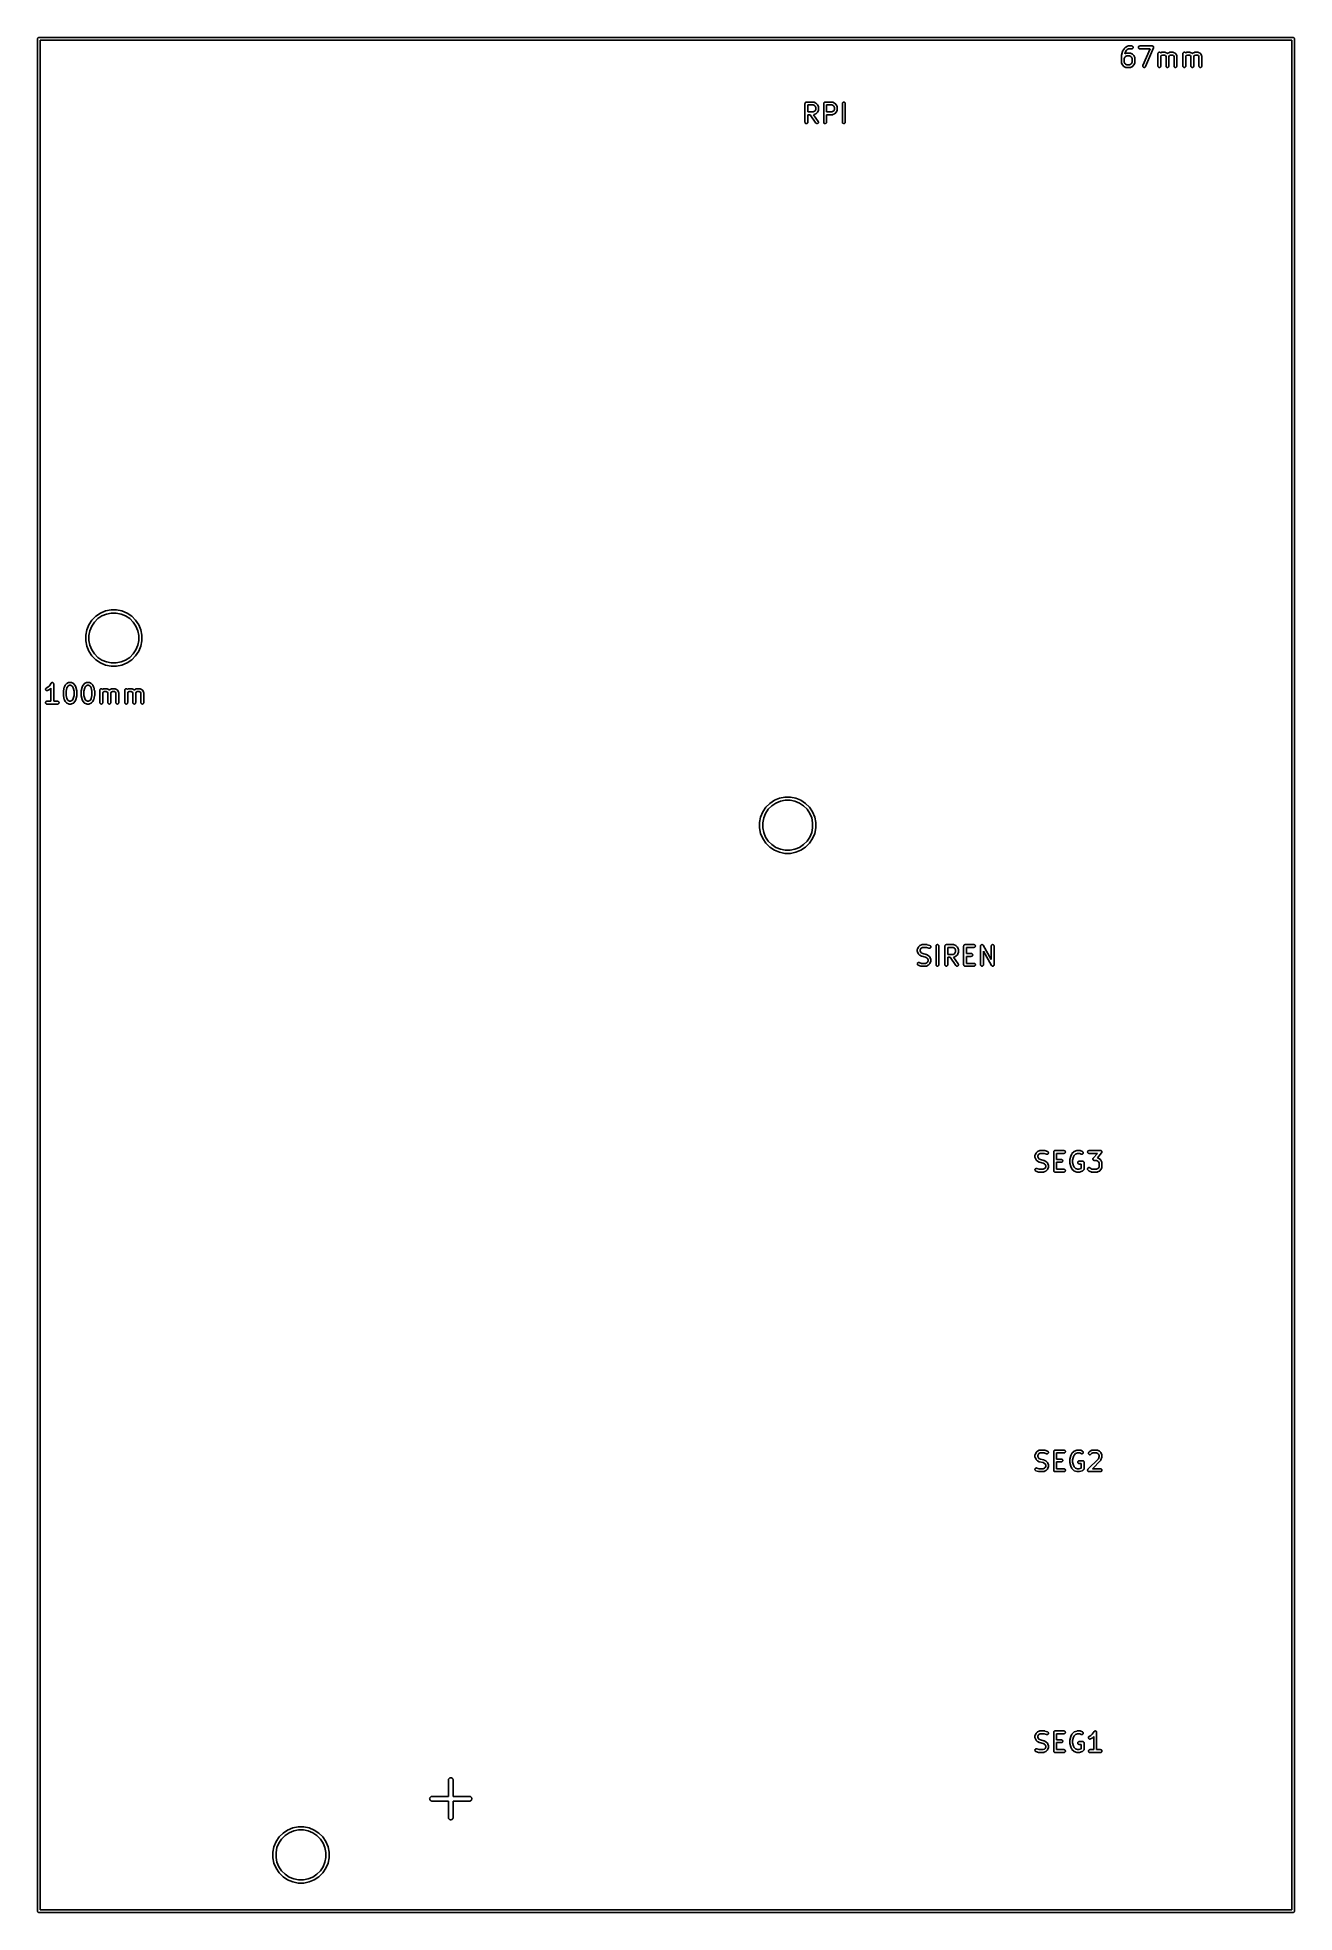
# Model space of a CAD drawing. Extents: x 4.64 to 7.29, y -5.44 to -1.49.
import ezdxf

# ---------------------------------------------------------------- set-up
doc = ezdxf.new("R2010")
doc.units = 0
doc.header["$MEASUREMENT"] = 0
doc.layers.add('BLACK', color=7, linetype='CONTINUOUS')

msp = doc.modelspace()

# ---------------------------------------------------------------- linework, layer by layer
at = {"layer": 'BLACK', "linetype": 'CONTINUOUS'}
for p, q in [((4.6427, -1.49606), (4.64276, -1.49548)), ((4.64272, -1.49621), (4.6427, -1.49606)), ((4.64272, -5.43293), (4.64272, -1.49621)), ((4.64276, -1.49548), (4.64293, -1.49493)), ((4.64293, -1.49493), (4.6432, -1.49441)), ((4.6432, -1.49441), (4.64357, -1.49396)), ((4.64357, -1.49396), (4.64402, -1.4936)), ((4.64402, -1.4936), (4.64453, -1.49332)), ((4.64453, -1.49332), (4.64509, -1.49315)), ((4.64509, -1.49315), (4.64552, -1.49311)), ((4.64552, -1.49311), (4.64567, -1.4931)), ((4.64567, -1.4931), (4.64581, -1.49311)), ((4.64581, -1.49311), (7.28332, -1.49311)), ((7.28332, -1.49311), (7.28346, -1.4931)), ((7.28346, -1.4931), (7.28361, -1.49311)), ((7.28361, -1.49311), (7.28404, -1.49315)), ((7.28404, -1.49315), (7.2846, -1.49332)), ((7.2846, -1.49332), (7.28511, -1.4936)), ((7.28511, -1.4936), (7.28556, -1.49396)), ((7.28556, -1.49396), (7.28593, -1.49441)), ((7.28593, -1.49441), (7.28621, -1.49493)), ((7.28621, -1.49493), (7.28637, -1.49548)), ((7.28637, -1.49548), (7.28643, -1.49606)), ((7.28643, -1.49606), (7.28642, -1.49621)), ((7.28642, -1.49621), (7.28642, -5.43293)), ((4.64862, -1.49902), (4.64862, -5.43012)), ((7.28051, -1.49902), (4.64862, -1.49902)), ((6.92243, -1.5307), (6.92244, -1.53065)), ((6.92243, -1.53075), (6.92243, -1.5307)), ((6.92243, -1.54574), (6.92243, -1.53075)), ((6.92244, -1.5306), (6.92247, -1.53037)), ((6.92244, -1.53065), (6.92244, -1.5306)), ((6.92247, -1.53037), (6.9225, -1.53013)), ((6.9225, -1.53013), (6.92251, -1.53008)), ((6.92251, -1.53008), (6.92252, -1.53003)), ((6.92252, -1.53003), (6.92439, -1.52253)), ((6.92439, -1.52253), (6.9244, -1.52249)), ((6.9244, -1.52249), (6.92447, -1.52231)), ((6.92447, -1.52231), (6.92453, -1.52212)), ((6.92453, -1.52212), (6.92457, -1.52204)), ((6.92457, -1.52204), (6.92461, -1.52195)), ((6.92461, -1.52195), (6.92471, -1.52178)), ((6.92471, -1.52178), (6.9248, -1.52161)), ((6.9248, -1.52161), (6.92855, -1.51598)), ((6.92969, -1.53437), (6.92834, -1.53707)), ((6.92834, -1.53707), (6.92834, -1.54505)), ((6.92855, -1.51598), (6.92855, -1.51598)), ((6.92855, -1.51598), (6.92855, -1.51598)), ((6.92855, -1.51598), (6.92856, -1.51598)), ((6.92856, -1.51598), (6.92857, -1.51595)), ((6.92857, -1.51595), (6.92875, -1.51574)), ((6.92875, -1.51574), (6.92892, -1.51553)), ((6.92892, -1.51553), (6.9308, -1.51366)), ((6.93, -1.52446), (6.92927, -1.52738)), ((6.92927, -1.52738), (6.93156, -1.52623)), ((6.93088, -1.53317), (6.92969, -1.53437)), ((6.9333, -1.5195), (6.93, -1.52446)), ((6.9308, -1.51366), (6.93082, -1.51363)), ((6.93082, -1.51363), (6.93095, -1.51353)), ((6.93358, -1.53182), (6.93088, -1.53317)), ((6.93095, -1.51353), (6.93107, -1.51341)), ((6.93107, -1.51341), (6.93118, -1.51335)), ((6.93118, -1.51335), (6.93128, -1.51327)), ((6.93128, -1.51327), (6.93142, -1.5132)), ((6.93142, -1.5132), (6.93156, -1.51311)), ((6.93156, -1.51311), (6.93531, -1.51123)), ((6.93156, -1.52623), (6.9316, -1.52621)), ((6.9316, -1.52621), (6.93168, -1.52618)), ((6.93168, -1.52618), (6.93176, -1.52614)), ((6.93176, -1.52614), (6.93195, -1.52608)), ((6.93195, -1.52608), (6.93214, -1.52601)), ((6.93214, -1.52601), (6.93223, -1.526)), ((6.93223, -1.526), (6.93231, -1.52597)), ((6.93231, -1.52597), (6.93251, -1.52596)), ((6.93251, -1.52596), (6.93271, -1.52592)), ((6.93271, -1.52592), (6.9328, -1.52593)), ((6.9328, -1.52593), (6.93288, -1.52592)), ((6.93288, -1.52592), (6.94038, -1.52592)), ((6.93463, -1.51817), (6.9333, -1.5195)), ((6.93969, -1.53182), (6.93358, -1.53182)), ((6.93733, -1.51683), (6.93463, -1.51817)), ((6.93531, -1.51123), (6.93535, -1.51121)), ((6.93535, -1.51121), (6.93543, -1.51118)), ((6.93543, -1.51118), (6.93551, -1.51114)), ((6.93551, -1.51114), (6.9357, -1.51108)), ((6.9357, -1.51108), (6.93589, -1.51102)), ((6.93589, -1.51102), (6.93598, -1.511)), ((6.93598, -1.511), (6.93606, -1.51098)), ((6.93606, -1.51098), (6.93626, -1.51096)), ((6.93626, -1.51096), (6.93646, -1.51093)), ((6.93646, -1.51093), (6.93655, -1.51093)), ((6.93655, -1.51093), (6.93663, -1.51092)), ((6.93663, -1.51092), (6.94413, -1.51092)), ((6.94413, -1.51683), (6.93733, -1.51683)), ((6.94238, -1.53317), (6.93969, -1.53182)), ((6.94038, -1.52592), (6.94042, -1.52592)), ((6.94042, -1.52592), (6.94051, -1.52593)), ((6.94051, -1.52593), (6.9406, -1.52593)), ((6.9406, -1.52593), (6.9408, -1.52596)), ((6.9408, -1.52596), (6.941, -1.52598)), ((6.941, -1.52598), (6.94108, -1.52601)), ((6.94108, -1.52601), (6.94116, -1.52602)), ((6.94116, -1.52602), (6.94135, -1.5261)), ((6.94135, -1.5261), (6.94155, -1.52616)), ((6.94155, -1.52616), (6.94162, -1.5262)), ((6.94162, -1.5262), (6.9417, -1.52623)), ((6.9417, -1.52623), (6.94545, -1.52811)), ((6.94358, -1.53437), (6.94238, -1.53317)), ((6.94493, -1.53707), (6.94358, -1.53437)), ((6.94413, -1.51092), (6.94417, -1.51092)), ((6.94471, -1.51677), (6.94413, -1.51683)), ((6.94417, -1.51092), (6.94475, -1.51099)), ((6.94526, -1.5166), (6.94471, -1.51677)), ((6.94475, -1.51099), (6.9453, -1.51116)), ((6.94493, -1.54505), (6.94493, -1.53707)), ((6.94577, -1.51633), (6.94526, -1.5166)), ((6.9453, -1.51116), (6.9458, -1.51144)), ((6.94545, -1.52811), (6.94549, -1.52812)), ((6.94549, -1.52812), (6.94563, -1.52821)), ((6.94563, -1.52821), (6.94577, -1.52829)), ((6.94621, -1.51597), (6.94577, -1.51633)), ((6.94577, -1.52829), (6.94587, -1.52837)), ((6.9458, -1.51144), (6.94624, -1.51181)), ((6.94587, -1.52837), (6.94597, -1.52844)), ((6.94597, -1.52844), (6.94609, -1.52855)), ((6.94609, -1.52855), (6.94622, -1.52866)), ((6.94658, -1.51552), (6.94621, -1.51597)), ((6.94622, -1.52866), (6.94809, -1.53053)), ((6.94624, -1.51181), (6.9466, -1.51226)), ((6.94685, -1.51502), (6.94658, -1.51552)), ((6.9466, -1.51226), (6.94687, -1.51277)), ((6.94702, -1.51447), (6.94685, -1.51502)), ((6.94687, -1.51277), (6.94703, -1.51332)), ((6.94708, -1.51389), (6.94702, -1.51447)), ((6.94703, -1.51332), (6.94708, -1.51389)), ((6.94809, -1.53053), (6.94812, -1.53056)), ((6.94812, -1.53056), (6.94823, -1.53069)), ((6.94823, -1.53069), (6.94834, -1.53081)), ((6.94834, -1.53081), (6.94841, -1.53092)), ((6.94841, -1.53092), (6.94848, -1.53101)), ((6.94848, -1.53101), (6.94856, -1.53116)), ((6.94856, -1.53116), (6.94865, -1.5313)), ((6.94865, -1.5313), (6.95052, -1.53505)), ((6.95052, -1.53505), (6.95054, -1.53509)), ((6.95054, -1.53509), (6.95057, -1.53517)), ((6.95057, -1.53517), (6.95061, -1.53525)), ((6.95061, -1.53525), (6.95067, -1.53544)), ((6.95067, -1.53544), (6.95074, -1.53563)), ((6.95074, -1.53563), (6.95075, -1.53571)), ((6.95075, -1.53571), (6.95078, -1.5358)), ((6.95078, -1.5358), (6.9508, -1.536)), ((6.9508, -1.536), (6.95083, -1.5362)), ((6.95083, -1.5362), (6.95083, -1.53628)), ((6.95083, -1.53628), (6.95083, -1.53637)), ((6.95083, -1.53637), (6.95083, -1.54574)), ((6.95805, -1.51385), (6.95811, -1.51328)), ((6.9581, -1.51443), (6.95805, -1.51385)), ((6.95827, -1.51498), (6.9581, -1.51443)), ((6.95811, -1.51328), (6.95828, -1.51273)), ((6.95853, -1.51549), (6.95827, -1.51498)), ((6.95828, -1.51273), (6.95856, -1.51222)), ((6.9589, -1.51594), (6.95853, -1.51549)), ((6.95856, -1.51222), (6.95892, -1.51178)), ((6.95934, -1.51631), (6.9589, -1.51594)), ((6.95892, -1.51178), (6.95937, -1.51141)), ((6.95984, -1.51659), (6.95934, -1.51631)), ((6.95937, -1.51141), (6.95988, -1.51114)), ((6.96039, -1.51676), (6.95984, -1.51659)), ((6.95988, -1.51114), (6.96043, -1.51098)), ((6.96096, -1.51683), (6.96039, -1.51676)), ((6.96043, -1.51098), (6.961, -1.51092)), ((6.961, -1.51683), (6.96096, -1.51683)), ((6.961, -1.51092), (6.98725, -1.51092)), ((6.98277, -1.51683), (6.961, -1.51683)), ((6.96766, -1.55208), (6.98277, -1.51683)), ((6.98997, -1.51504), (6.97309, -1.55441)), ((6.98725, -1.51092), (6.98729, -1.51092)), ((6.98729, -1.51092), (6.9873, -1.51092)), ((6.9873, -1.51092), (6.98731, -1.51092)), ((6.98731, -1.51092), (6.98759, -1.51095)), ((6.98759, -1.51095), (6.98787, -1.51099)), ((6.98787, -1.51099), (6.98788, -1.51099)), ((6.98788, -1.51099), (6.98789, -1.51099)), ((6.98789, -1.51099), (6.98815, -1.51107)), ((6.98815, -1.51107), (6.98841, -1.51116)), ((6.98841, -1.51116), (6.98842, -1.51116)), ((6.98842, -1.51116), (6.98843, -1.51117)), ((6.98843, -1.51117), (6.98867, -1.5113)), ((6.98867, -1.5113), (6.98892, -1.51144)), ((6.98892, -1.51144), (6.98893, -1.51144)), ((6.98893, -1.51144), (6.98894, -1.51145)), ((6.98894, -1.51145), (6.98915, -1.51163)), ((6.98915, -1.51163), (6.98936, -1.51181)), ((6.98936, -1.51181), (6.98937, -1.51182)), ((6.98937, -1.51182), (6.98938, -1.51182)), ((6.98938, -1.51182), (6.98955, -1.51204)), ((6.98955, -1.51204), (6.98972, -1.51226)), ((6.98972, -1.51226), (6.98973, -1.51227)), ((6.98973, -1.51227), (6.98973, -1.51227)), ((6.98973, -1.51227), (6.98986, -1.51252)), ((6.98986, -1.51252), (6.98999, -1.51277)), ((6.99006, -1.51475), (6.98997, -1.51502)), ((6.98997, -1.51502), (6.98997, -1.51503)), ((6.98997, -1.51503), (6.98997, -1.51504)), ((6.98999, -1.51277), (6.98999, -1.51278)), ((6.98999, -1.51278), (6.99, -1.51279)), ((6.99, -1.51279), (6.99007, -1.51305)), ((6.99014, -1.51449), (6.99006, -1.51475)), ((6.99007, -1.51305), (6.99015, -1.51332)), ((6.99017, -1.51419), (6.99014, -1.51447)), ((6.99014, -1.51447), (6.99014, -1.51448)), ((6.99014, -1.51448), (6.99014, -1.51449)), ((6.99015, -1.51332), (6.99015, -1.51333)), ((6.99015, -1.51333), (6.99016, -1.51334)), ((6.99016, -1.51334), (6.99018, -1.51361)), ((6.9902, -1.51391), (6.99017, -1.51419)), ((6.99018, -1.51361), (6.9902, -1.51389)), ((6.9902, -1.51389), (6.9902, -1.5139)), ((6.9902, -1.5139), (6.9902, -1.51391)), ((6.9993, -1.52696), (6.99936, -1.52638)), ((6.9993, -1.527), (6.9993, -1.52696)), ((6.9993, -1.55324), (6.9993, -1.527)), ((6.99936, -1.52638), (6.99954, -1.52583)), ((6.99954, -1.52583), (6.99981, -1.52533)), ((6.99981, -1.52533), (7.00018, -1.52489)), ((7.00018, -1.52489), (7.00063, -1.52453)), ((7.00063, -1.52453), (7.00114, -1.52426)), ((7.00114, -1.52426), (7.0017, -1.5241)), ((7.0017, -1.5241), (7.00227, -1.52404)), ((7.00227, -1.52404), (7.00284, -1.5241)), ((7.00284, -1.5241), (7.00339, -1.52427)), ((7.00339, -1.52427), (7.0039, -1.52455)), ((7.0039, -1.52455), (7.00434, -1.52492)), ((7.00434, -1.52492), (7.00466, -1.5253)), ((7.00466, -1.5253), (7.00655, -1.52436)), ((7.00587, -1.5313), (7.0052, -1.53197)), ((7.0052, -1.53197), (7.0052, -1.55324)), ((7.00857, -1.52995), (7.00587, -1.5313)), ((7.00655, -1.52436), (7.00659, -1.52434)), ((7.00659, -1.52434), (7.00667, -1.52431)), ((7.00667, -1.52431), (7.00675, -1.52427)), ((7.00675, -1.52427), (7.00694, -1.52421)), ((7.00694, -1.52421), (7.00713, -1.52414)), ((7.00713, -1.52414), (7.00722, -1.52413)), ((7.00722, -1.52413), (7.0073, -1.5241)), ((7.0073, -1.5241), (7.0075, -1.52408)), ((7.0075, -1.52408), (7.0077, -1.52405)), ((7.0077, -1.52405), (7.00779, -1.52405)), ((7.00779, -1.52405), (7.00787, -1.52404)), ((7.00787, -1.52404), (7.0135, -1.52404)), ((7.0128, -1.52995), (7.00857, -1.52995)), ((7.01505, -1.53107), (7.0128, -1.52995)), ((7.0135, -1.52404), (7.01354, -1.52404)), ((7.01354, -1.52404), (7.01363, -1.52405)), ((7.01363, -1.52405), (7.01371, -1.52405)), ((7.01371, -1.52405), (7.01391, -1.52409)), ((7.01391, -1.52409), (7.01411, -1.52411)), ((7.01411, -1.52411), (7.01419, -1.52413)), ((7.01419, -1.52413), (7.01428, -1.52415)), ((7.01428, -1.52415), (7.01447, -1.52422)), ((7.01447, -1.52422), (7.01466, -1.52428)), ((7.01466, -1.52428), (7.01474, -1.52432)), ((7.01474, -1.52432), (7.01482, -1.52436)), ((7.01482, -1.52436), (7.01857, -1.52623)), ((7.01617, -1.53332), (7.01505, -1.53107)), ((7.01617, -1.55324), (7.01617, -1.53332)), ((7.01857, -1.52623), (7.01861, -1.52625)), ((7.01861, -1.52625), (7.01866, -1.52628)), ((7.01866, -1.52628), (7.01872, -1.52631)), ((7.01872, -1.52631), (7.0189, -1.52644)), ((7.0189, -1.52644), (7.01909, -1.52656)), ((7.01909, -1.52656), (7.01912, -1.5266)), ((7.01912, -1.5266), (7.01914, -1.52658)), ((7.01914, -1.52658), (7.01919, -1.52654)), ((7.01919, -1.52654), (7.01938, -1.52642)), ((7.01938, -1.52642), (7.01956, -1.52629)), ((7.01956, -1.52629), (7.01962, -1.52626)), ((7.01962, -1.52626), (7.01968, -1.52623)), ((7.01968, -1.52623), (7.02343, -1.52436)), ((7.0232, -1.53107), (7.02208, -1.53332)), ((7.02208, -1.53332), (7.02208, -1.55324)), ((7.02544, -1.52995), (7.0232, -1.53107)), ((7.02343, -1.52436), (7.02346, -1.52434)), ((7.02346, -1.52434), (7.02355, -1.52431)), ((7.02355, -1.52431), (7.02362, -1.52427)), ((7.02362, -1.52427), (7.02381, -1.52421)), ((7.02381, -1.52421), (7.024, -1.52414)), ((7.024, -1.52414), (7.02409, -1.52413)), ((7.02409, -1.52413), (7.02417, -1.5241)), ((7.02417, -1.5241), (7.02437, -1.52408)), ((7.02437, -1.52408), (7.02457, -1.52405)), ((7.02457, -1.52405), (7.02466, -1.52405)), ((7.02466, -1.52405), (7.02475, -1.52404)), ((7.02475, -1.52404), (7.03037, -1.52404)), ((7.02967, -1.52995), (7.02544, -1.52995)), ((7.03192, -1.53107), (7.02967, -1.52995)), ((7.03037, -1.52404), (7.03041, -1.52404)), ((7.03041, -1.52404), (7.0305, -1.52405)), ((7.0305, -1.52405), (7.03059, -1.52405)), ((7.03059, -1.52405), (7.03078, -1.52409)), ((7.03078, -1.52409), (7.03099, -1.52411)), ((7.03099, -1.52411), (7.03107, -1.52413)), ((7.03107, -1.52413), (7.03115, -1.52415)), ((7.03115, -1.52415), (7.03134, -1.52422)), ((7.03134, -1.52422), (7.03153, -1.52428)), ((7.03153, -1.52428), (7.03161, -1.52432)), ((7.03161, -1.52432), (7.03169, -1.52436)), ((7.03169, -1.52436), (7.03544, -1.52623)), ((7.03304, -1.53332), (7.03192, -1.53107)), ((7.03304, -1.55324), (7.03304, -1.53332)), ((7.03544, -1.52623), (7.03548, -1.52625)), ((7.03548, -1.52625), (7.03553, -1.52628)), ((7.03553, -1.52628), (7.03559, -1.52631)), ((7.03559, -1.52631), (7.03577, -1.52644)), ((7.03577, -1.52644), (7.03596, -1.52656)), ((7.03596, -1.52656), (7.03601, -1.52661)), ((7.03601, -1.52661), (7.03606, -1.52664)), ((7.03606, -1.52664), (7.03621, -1.52681)), ((7.03621, -1.52681), (7.03637, -1.52696)), ((7.03637, -1.52696), (7.03641, -1.52702)), ((7.03641, -1.52702), (7.03645, -1.52706)), ((7.03645, -1.52706), (7.03657, -1.52725)), ((7.03657, -1.52725), (7.0367, -1.52744)), ((7.0367, -1.52744), (7.03673, -1.5275)), ((7.03673, -1.5275), (7.03676, -1.52755)), ((7.03676, -1.52755), (7.03864, -1.5313)), ((7.03864, -1.5313), (7.03865, -1.53134)), ((7.03865, -1.53134), (7.03868, -1.53142)), ((7.03868, -1.53142), (7.03873, -1.5315)), ((7.03873, -1.5315), (7.03878, -1.53169)), ((7.03878, -1.53169), (7.03885, -1.53188)), ((7.03885, -1.53188), (7.03887, -1.53196)), ((7.03887, -1.53196), (7.03889, -1.53205)), ((7.03889, -1.53205), (7.03891, -1.53225)), ((7.03891, -1.53225), (7.03894, -1.53245)), ((7.03894, -1.53245), (7.03894, -1.53253)), ((7.03894, -1.53253), (7.03895, -1.53262)), ((7.03895, -1.53262), (7.03895, -1.55324)), ((7.05179, -1.52696), (7.05185, -1.52638)), ((7.05179, -1.527), (7.05179, -1.52696)), ((7.05179, -1.55324), (7.05179, -1.527)), ((7.05185, -1.52638), (7.05203, -1.52583)), ((7.05203, -1.52583), (7.05231, -1.52533)), ((7.05231, -1.52533), (7.05268, -1.52489)), ((7.05268, -1.52489), (7.05313, -1.52453)), ((7.05313, -1.52453), (7.05364, -1.52426)), ((7.05364, -1.52426), (7.05419, -1.5241)), ((7.05419, -1.5241), (7.05476, -1.52404)), ((7.05476, -1.52404), (7.05534, -1.5241)), ((7.05534, -1.5241), (7.05589, -1.52427)), ((7.05589, -1.52427), (7.05639, -1.52455)), ((7.05639, -1.52455), (7.05684, -1.52492)), ((7.05684, -1.52492), (7.05715, -1.5253)), ((7.05715, -1.5253), (7.05905, -1.52436)), ((7.05837, -1.5313), (7.0577, -1.53197)), ((7.0577, -1.53197), (7.0577, -1.55324)), ((7.06106, -1.52995), (7.05837, -1.5313)), ((7.05905, -1.52436), (7.05908, -1.52434)), ((7.05908, -1.52434), (7.05917, -1.52431)), ((7.05917, -1.52431), (7.05924, -1.52427)), ((7.05924, -1.52427), (7.05944, -1.52421)), ((7.05944, -1.52421), (7.05962, -1.52414)), ((7.05962, -1.52414), (7.05971, -1.52413)), ((7.05971, -1.52413), (7.05979, -1.5241)), ((7.05979, -1.5241), (7.05999, -1.52408)), ((7.05999, -1.52408), (7.06019, -1.52405)), ((7.06019, -1.52405), (7.06028, -1.52405)), ((7.06028, -1.52405), (7.06037, -1.52404)), ((7.06037, -1.52404), (7.06599, -1.52404)), ((7.06529, -1.52995), (7.06106, -1.52995)), ((7.06754, -1.53107), (7.06529, -1.52995)), ((7.06599, -1.52404), (7.06603, -1.52404)), ((7.06603, -1.52404), (7.06612, -1.52405)), ((7.06612, -1.52405), (7.06621, -1.52405)), ((7.06621, -1.52405), (7.06641, -1.52409)), ((7.06641, -1.52409), (7.06661, -1.52411)), ((7.06661, -1.52411), (7.06669, -1.52413)), ((7.06669, -1.52413), (7.06677, -1.52415)), ((7.06677, -1.52415), (7.06696, -1.52422)), ((7.06696, -1.52422), (7.06715, -1.52428)), ((7.06715, -1.52428), (7.06723, -1.52432)), ((7.06723, -1.52432), (7.06731, -1.52436)), ((7.06731, -1.52436), (7.07106, -1.52623)), ((7.06866, -1.53332), (7.06754, -1.53107)), ((7.06866, -1.55324), (7.06866, -1.53332)), ((7.07106, -1.52623), (7.0711, -1.52625)), ((7.0711, -1.52625), (7.07115, -1.52628)), ((7.07115, -1.52628), (7.07121, -1.52631)), ((7.07121, -1.52631), (7.07139, -1.52644)), ((7.07139, -1.52644), (7.07158, -1.52656)), ((7.07158, -1.52656), (7.07162, -1.5266)), ((7.07162, -1.5266), (7.07164, -1.52658)), ((7.07164, -1.52658), (7.07168, -1.52654)), ((7.07168, -1.52654), (7.07187, -1.52642)), ((7.07187, -1.52642), (7.07206, -1.52629)), ((7.07206, -1.52629), (7.07212, -1.52626)), ((7.07212, -1.52626), (7.07217, -1.52623)), ((7.07217, -1.52623), (7.07592, -1.52436)), ((7.07569, -1.53107), (7.07457, -1.53332)), ((7.07457, -1.53332), (7.07457, -1.55324)), ((7.07794, -1.52995), (7.07569, -1.53107)), ((7.07592, -1.52436), (7.07596, -1.52434)), ((7.07596, -1.52434), (7.07604, -1.52431)), ((7.07604, -1.52431), (7.07612, -1.52427)), ((7.07612, -1.52427), (7.07631, -1.52421)), ((7.07631, -1.52421), (7.0765, -1.52414)), ((7.0765, -1.52414), (7.07658, -1.52413)), ((7.07658, -1.52413), (7.07667, -1.5241)), ((7.07667, -1.5241), (7.07687, -1.52408)), ((7.07687, -1.52408), (7.07707, -1.52405)), ((7.07707, -1.52405), (7.07715, -1.52405)), ((7.07715, -1.52405), (7.07724, -1.52404)), ((7.07724, -1.52404), (7.08286, -1.52404)), ((7.08217, -1.52995), (7.07794, -1.52995)), ((7.08441, -1.53107), (7.08217, -1.52995)), ((7.08286, -1.52404), (7.08291, -1.52404)), ((7.08291, -1.52404), (7.08299, -1.52405)), ((7.08299, -1.52405), (7.08308, -1.52405)), ((7.08308, -1.52405), (7.08328, -1.52409)), ((7.08328, -1.52409), (7.08348, -1.52411)), ((7.08348, -1.52411), (7.08356, -1.52413)), ((7.08356, -1.52413), (7.08365, -1.52415)), ((7.08365, -1.52415), (7.08384, -1.52422)), ((7.08384, -1.52422), (7.08403, -1.52428)), ((7.08403, -1.52428), (7.0841, -1.52432)), ((7.0841, -1.52432), (7.08419, -1.52436)), ((7.08419, -1.52436), (7.08793, -1.52623)), ((7.08554, -1.53332), (7.08441, -1.53107)), ((7.08554, -1.55324), (7.08554, -1.53332)), ((7.08793, -1.52623), (7.08797, -1.52625)), ((7.08797, -1.52625), (7.08803, -1.52628)), ((7.08803, -1.52628), (7.08808, -1.52631)), ((7.08808, -1.52631), (7.08827, -1.52644)), ((7.08827, -1.52644), (7.08845, -1.52656)), ((7.08845, -1.52656), (7.0885, -1.52661)), ((7.0885, -1.52661), (7.08855, -1.52664)), ((7.08855, -1.52664), (7.08871, -1.52681)), ((7.08871, -1.52681), (7.08887, -1.52696)), ((7.08887, -1.52696), (7.0889, -1.52702)), ((7.0889, -1.52702), (7.08895, -1.52706)), ((7.08895, -1.52706), (7.08907, -1.52725)), ((7.08907, -1.52725), (7.0892, -1.52744)), ((7.0892, -1.52744), (7.08922, -1.5275)), ((7.08922, -1.5275), (7.08926, -1.52755)), ((7.08926, -1.52755), (7.09113, -1.5313)), ((7.09113, -1.5313), (7.09115, -1.53134)), ((7.09115, -1.53134), (7.09118, -1.53142)), ((7.09118, -1.53142), (7.09122, -1.5315)), ((7.09122, -1.5315), (7.09128, -1.53169)), ((7.09128, -1.53169), (7.09135, -1.53188)), ((7.09135, -1.53188), (7.09136, -1.53196)), ((7.09136, -1.53196), (7.09139, -1.53205)), ((7.09139, -1.53205), (7.09141, -1.53225)), ((7.09141, -1.53225), (7.09144, -1.53245)), ((7.09144, -1.53245), (7.09143, -1.53253)), ((7.09143, -1.53253), (7.09144, -1.53262)), ((7.09144, -1.53262), (7.09144, -1.55324)), ((7.28051, -5.43012), (7.28051, -1.49902)), ((6.92244, -1.54583), (6.92243, -1.54574)), ((6.92244, -1.54592), (6.92244, -1.54583)), ((6.92247, -1.54612), (6.92244, -1.54592)), ((6.92249, -1.54632), (6.92247, -1.54612)), ((6.92251, -1.5464), (6.92249, -1.54632)), ((6.92253, -1.54649), (6.92251, -1.5464)), ((6.9226, -1.54668), (6.92253, -1.54649)), ((6.92265, -1.54687), (6.9226, -1.54668)), ((6.9227, -1.54695), (6.92265, -1.54687)), ((6.92273, -1.54703), (6.9227, -1.54695)), ((6.92274, -1.54706), (6.92273, -1.54703)), ((6.92462, -1.55081), (6.92274, -1.54706)), ((6.92471, -1.55095), (6.92462, -1.55081)), ((6.92478, -1.5511), (6.92471, -1.55095)), ((6.92486, -1.5512), (6.92478, -1.5511)), ((6.92492, -1.5513), (6.92486, -1.5512)), ((6.92504, -1.55142), (6.92492, -1.5513)), ((6.92514, -1.55155), (6.92504, -1.55142)), ((6.92517, -1.55158), (6.92514, -1.55155)), ((6.92705, -1.55346), (6.92517, -1.55158)), ((6.92717, -1.55356), (6.92705, -1.55346)), ((6.92729, -1.55368), (6.92717, -1.55356)), ((6.9274, -1.55374), (6.92729, -1.55368)), ((6.92749, -1.55382), (6.9274, -1.55374)), ((6.92764, -1.5539), (6.92749, -1.55382)), ((6.92778, -1.55399), (6.92764, -1.5539)), ((6.92781, -1.55401), (6.92778, -1.55399)), ((6.93156, -1.55588), (6.92781, -1.55401)), ((6.92834, -1.54505), (6.92969, -1.54774)), ((6.92969, -1.54774), (6.93088, -1.54894)), ((6.93088, -1.54894), (6.93358, -1.55029)), ((6.93164, -1.55592), (6.93156, -1.55588)), ((6.93172, -1.55596), (6.93164, -1.55592)), ((6.93191, -1.55602), (6.93172, -1.55596)), ((6.9321, -1.55609), (6.93191, -1.55602)), ((6.93219, -1.55611), (6.9321, -1.55609)), ((6.93227, -1.55613), (6.93219, -1.55611)), ((6.93247, -1.55615), (6.93227, -1.55613)), ((6.93267, -1.55619), (6.93247, -1.55615)), ((6.93276, -1.55619), (6.93267, -1.55619)), ((6.93284, -1.5562), (6.93276, -1.55619)), ((6.93288, -1.5562), (6.93284, -1.5562)), ((6.94038, -1.5562), (6.93288, -1.5562)), ((6.93358, -1.55029), (6.93969, -1.55029)), ((6.93969, -1.55029), (6.94238, -1.54894)), ((6.94047, -1.55619), (6.94038, -1.5562)), ((6.94056, -1.55619), (6.94047, -1.55619)), ((6.94075, -1.55616), (6.94056, -1.55619)), ((6.94096, -1.55614), (6.94075, -1.55616)), ((6.94104, -1.55611), (6.94096, -1.55614)), ((6.94112, -1.5561), (6.94104, -1.55611)), ((6.94131, -1.55603), (6.94112, -1.5561)), ((6.94151, -1.55597), (6.94131, -1.55603)), ((6.94158, -1.55593), (6.94151, -1.55597)), ((6.94167, -1.5559), (6.94158, -1.55593)), ((6.9417, -1.55588), (6.94167, -1.5559)), ((6.94545, -1.55401), (6.9417, -1.55588)), ((6.94238, -1.54894), (6.94358, -1.54774)), ((6.94358, -1.54774), (6.94493, -1.54505)), ((6.94559, -1.55392), (6.94545, -1.55401)), ((6.94574, -1.55384), (6.94559, -1.55392)), ((6.94584, -1.55377), (6.94574, -1.55384)), ((6.94594, -1.5537), (6.94584, -1.55377)), ((6.94606, -1.55359), (6.94594, -1.5537)), ((6.94619, -1.55349), (6.94606, -1.55359)), ((6.94622, -1.55346), (6.94619, -1.55349)), ((6.94809, -1.55158), (6.94622, -1.55346)), ((6.9482, -1.55145), (6.94809, -1.55158)), ((6.94832, -1.55133), (6.9482, -1.55145)), ((6.94838, -1.55123), (6.94832, -1.55133)), ((6.94846, -1.55114), (6.94838, -1.55123)), ((6.94854, -1.55099), (6.94846, -1.55114)), ((6.94863, -1.55085), (6.94854, -1.55099)), ((6.94865, -1.55081), (6.94863, -1.55085)), ((6.95052, -1.54706), (6.94865, -1.55081)), ((6.95055, -1.54698), (6.95052, -1.54706)), ((6.9506, -1.54691), (6.95055, -1.54698)), ((6.95066, -1.54672), (6.9506, -1.54691)), ((6.95073, -1.54653), (6.95066, -1.54672)), ((6.95074, -1.54644), (6.95073, -1.54653)), ((6.95077, -1.54636), (6.95074, -1.54644)), ((6.95079, -1.54616), (6.95077, -1.54636)), ((6.95083, -1.54596), (6.95079, -1.54616)), ((6.95083, -1.54579), (6.95082, -1.54587)), ((6.95082, -1.54587), (6.95083, -1.54596)), ((6.95083, -1.54574), (6.95083, -1.54579)), ((6.96743, -1.5532), (6.96749, -1.55263)), ((6.96747, -1.55378), (6.96743, -1.5532)), ((6.96763, -1.55433), (6.96747, -1.55378)), ((6.96749, -1.55263), (6.96766, -1.55208)), ((6.9679, -1.55484), (6.96763, -1.55433)), ((6.96825, -1.55529), (6.9679, -1.55484)), ((6.96869, -1.55567), (6.96825, -1.55529)), ((6.9692, -1.55595), (6.96869, -1.55567)), ((6.96974, -1.55613), (6.9692, -1.55595)), ((6.97032, -1.5562), (6.96974, -1.55613)), ((6.97089, -1.55615), (6.97032, -1.5562)), ((6.97145, -1.556), (6.97089, -1.55615)), ((6.97196, -1.55574), (6.97145, -1.556)), ((6.97242, -1.55538), (6.97196, -1.55574)), ((6.97279, -1.55495), (6.97242, -1.55538)), ((6.97308, -1.55444), (6.97279, -1.55495)), ((6.97309, -1.55441), (6.97308, -1.55444)), ((6.99935, -1.55382), (6.9993, -1.55324)), ((6.99952, -1.55437), (6.99935, -1.55382)), ((6.99979, -1.55488), (6.99952, -1.55437)), ((7.00015, -1.55532), (6.99979, -1.55488)), ((7.0006, -1.55569), (7.00015, -1.55532)), ((7.00111, -1.55597), (7.0006, -1.55569)), ((7.00166, -1.55614), (7.00111, -1.55597)), ((7.00223, -1.5562), (7.00166, -1.55614)), ((7.0028, -1.55614), (7.00223, -1.5562)), ((7.00336, -1.55598), (7.0028, -1.55614)), ((7.00387, -1.55571), (7.00336, -1.55598)), ((7.00432, -1.55535), (7.00387, -1.55571)), ((7.00469, -1.55491), (7.00432, -1.55535)), ((7.00496, -1.55441), (7.00469, -1.55491)), ((7.00514, -1.55386), (7.00496, -1.55441)), ((7.0052, -1.55328), (7.00514, -1.55386)), ((7.0052, -1.55324), (7.0052, -1.55328)), ((7.01623, -1.55382), (7.01617, -1.55324)), ((7.01639, -1.55437), (7.01623, -1.55382)), ((7.01666, -1.55488), (7.01639, -1.55437)), ((7.01703, -1.55532), (7.01666, -1.55488)), ((7.01747, -1.55569), (7.01703, -1.55532)), ((7.01798, -1.55597), (7.01747, -1.55569)), ((7.01853, -1.55614), (7.01798, -1.55597)), ((7.0191, -1.5562), (7.01853, -1.55614)), ((7.01968, -1.55614), (7.0191, -1.5562)), ((7.02023, -1.55598), (7.01968, -1.55614)), ((7.02074, -1.55571), (7.02023, -1.55598)), ((7.02119, -1.55535), (7.02074, -1.55571)), ((7.02156, -1.55491), (7.02119, -1.55535)), ((7.02184, -1.55441), (7.02156, -1.55491)), ((7.02201, -1.55386), (7.02184, -1.55441)), ((7.02208, -1.55328), (7.02201, -1.55386)), ((7.02208, -1.55324), (7.02208, -1.55328)), ((7.0331, -1.55382), (7.03304, -1.55324)), ((7.03327, -1.55437), (7.0331, -1.55382)), ((7.03354, -1.55488), (7.03327, -1.55437)), ((7.0339, -1.55532), (7.03354, -1.55488)), ((7.03434, -1.55569), (7.0339, -1.55532)), ((7.03485, -1.55597), (7.03434, -1.55569)), ((7.0354, -1.55614), (7.03485, -1.55597)), ((7.03597, -1.5562), (7.0354, -1.55614)), ((7.03655, -1.55614), (7.03597, -1.5562)), ((7.0371, -1.55598), (7.03655, -1.55614)), ((7.03761, -1.55571), (7.0371, -1.55598)), ((7.03806, -1.55535), (7.03761, -1.55571)), ((7.03843, -1.55491), (7.03806, -1.55535)), ((7.03871, -1.55441), (7.03843, -1.55491)), ((7.03888, -1.55386), (7.03871, -1.55441)), ((7.03895, -1.55328), (7.03888, -1.55386)), ((7.03895, -1.55324), (7.03895, -1.55328)), ((7.05185, -1.55382), (7.05179, -1.55324)), ((7.05201, -1.55437), (7.05185, -1.55382)), ((7.05228, -1.55488), (7.05201, -1.55437)), ((7.05265, -1.55532), (7.05228, -1.55488)), ((7.05309, -1.55569), (7.05265, -1.55532)), ((7.0536, -1.55597), (7.05309, -1.55569)), ((7.05415, -1.55614), (7.0536, -1.55597)), ((7.05472, -1.5562), (7.05415, -1.55614)), ((7.0553, -1.55614), (7.05472, -1.5562)), ((7.05585, -1.55598), (7.0553, -1.55614)), ((7.05636, -1.55571), (7.05585, -1.55598)), ((7.05681, -1.55535), (7.05636, -1.55571)), ((7.05718, -1.55491), (7.05681, -1.55535)), ((7.05746, -1.55441), (7.05718, -1.55491)), ((7.05763, -1.55386), (7.05746, -1.55441)), ((7.0577, -1.55328), (7.05763, -1.55386)), ((7.0577, -1.55324), (7.0577, -1.55328)), ((7.06872, -1.55382), (7.06866, -1.55324)), ((7.06889, -1.55437), (7.06872, -1.55382)), ((7.06916, -1.55488), (7.06889, -1.55437)), ((7.06952, -1.55532), (7.06916, -1.55488)), ((7.06996, -1.55569), (7.06952, -1.55532)), ((7.07047, -1.55597), (7.06996, -1.55569)), ((7.07102, -1.55614), (7.07047, -1.55597)), ((7.0716, -1.5562), (7.07102, -1.55614)), ((7.07217, -1.55614), (7.0716, -1.5562)), ((7.07272, -1.55598), (7.07217, -1.55614)), ((7.07323, -1.55571), (7.07272, -1.55598)), ((7.07368, -1.55535), (7.07323, -1.55571)), ((7.07405, -1.55491), (7.07368, -1.55535)), ((7.07433, -1.55441), (7.07405, -1.55491)), ((7.0745, -1.55386), (7.07433, -1.55441)), ((7.07457, -1.55328), (7.0745, -1.55386)), ((7.07457, -1.55324), (7.07457, -1.55328)), ((7.08559, -1.55382), (7.08554, -1.55324)), ((7.08576, -1.55437), (7.08559, -1.55382)), ((7.08603, -1.55488), (7.08576, -1.55437)), ((7.08639, -1.55532), (7.08603, -1.55488)), ((7.08684, -1.55569), (7.08639, -1.55532)), ((7.08734, -1.55597), (7.08684, -1.55569)), ((7.0879, -1.55614), (7.08734, -1.55597)), ((7.08847, -1.5562), (7.0879, -1.55614)), ((7.08904, -1.55614), (7.08847, -1.5562)), ((7.0896, -1.55598), (7.08904, -1.55614)), ((7.09011, -1.55571), (7.0896, -1.55598)), ((7.09055, -1.55535), (7.09011, -1.55571)), ((7.09093, -1.55491), (7.09055, -1.55535)), ((7.0912, -1.55441), (7.09093, -1.55491)), ((7.09138, -1.55386), (7.0912, -1.55441)), ((7.09144, -1.55328), (7.09138, -1.55386)), ((7.09144, -1.55324), (7.09144, -1.55328)), ((6.25689, -1.63194), (6.25692, -1.63166)), ((6.25689, -1.63196), (6.25689, -1.63194)), ((6.25689, -1.63198), (6.25689, -1.63196)), ((6.25689, -1.63196), (6.25689, -1.63196)), ((6.25689, -1.63196), (6.25689, -1.63196)), ((6.25689, -1.67135), (6.25689, -1.63198)), ((6.25692, -1.63166), (6.25695, -1.63139)), ((6.25695, -1.63137), (6.25704, -1.63111)), ((6.25695, -1.63138), (6.25695, -1.63137)), ((6.25695, -1.63139), (6.25695, -1.63138)), ((6.25704, -1.63111), (6.25712, -1.63084)), ((6.25712, -1.63084), (6.25713, -1.63083)), ((6.25713, -1.63082), (6.25726, -1.63058)), ((6.25713, -1.63083), (6.25713, -1.63082)), ((6.25726, -1.63058), (6.25739, -1.63033)), ((6.25739, -1.63033), (6.2574, -1.63032)), ((6.2574, -1.63032), (6.25741, -1.63032)), ((6.25741, -1.63032), (6.25759, -1.6301)), ((6.25759, -1.6301), (6.25776, -1.62989)), ((6.25776, -1.62989), (6.25777, -1.62988)), ((6.25777, -1.62988), (6.25778, -1.62987)), ((6.25778, -1.62987), (6.25799, -1.6297)), ((6.25799, -1.6297), (6.25821, -1.62952)), ((6.25821, -1.62952), (6.25822, -1.62952)), ((6.25822, -1.62952), (6.25823, -1.62951)), ((6.25823, -1.62951), (6.25847, -1.62938)), ((6.25847, -1.62938), (6.25872, -1.62925)), ((6.25872, -1.62925), (6.25873, -1.62925)), ((6.25873, -1.62925), (6.25874, -1.62925)), ((6.25874, -1.62925), (6.259, -1.62917)), ((6.259, -1.62917), (6.25927, -1.62909)), ((6.25927, -1.62909), (6.25928, -1.62909)), ((6.25928, -1.62909), (6.25929, -1.62908)), ((6.25929, -1.62908), (6.25957, -1.62906)), ((6.25957, -1.62906), (6.25984, -1.62903)), ((6.25984, -1.62903), (6.27484, -1.62903)), ((6.2628, -1.63494), (6.2628, -1.64965)), ((6.27414, -1.63494), (6.2628, -1.63494)), ((6.2628, -1.64965), (6.27414, -1.64965)), ((6.26768, -1.65556), (6.2628, -1.65556)), ((6.2628, -1.65556), (6.2628, -1.67135)), ((6.27992, -1.67305), (6.26768, -1.65556)), ((6.27684, -1.63628), (6.27414, -1.63494)), ((6.27414, -1.64965), (6.27684, -1.6483)), ((6.27484, -1.62903), (6.27488, -1.62903)), ((6.27488, -1.62903), (6.27497, -1.62904)), ((6.27493, -1.65555), (6.27488, -1.65555)), ((6.27488, -1.65555), (6.28476, -1.66966)), ((6.27501, -1.65555), (6.27493, -1.65555)), ((6.27497, -1.62904), (6.27506, -1.62904)), ((6.27521, -1.65552), (6.27501, -1.65555)), ((6.27506, -1.62904), (6.27525, -1.62907)), ((6.27541, -1.6555), (6.27521, -1.65552)), ((6.27525, -1.62907), (6.27545, -1.6291)), ((6.2755, -1.65548), (6.27541, -1.6555)), ((6.27545, -1.6291), (6.27554, -1.62912)), ((6.27558, -1.65546), (6.2755, -1.65548)), ((6.27554, -1.62912), (6.27562, -1.62914)), ((6.27577, -1.65539), (6.27558, -1.65546)), ((6.27562, -1.62914), (6.27581, -1.62921)), ((6.27597, -1.65534), (6.27577, -1.65539)), ((6.27581, -1.62921), (6.276, -1.62927)), ((6.27604, -1.6553), (6.27597, -1.65534)), ((6.276, -1.62927), (6.27608, -1.62931)), ((6.27612, -1.65527), (6.27604, -1.6553)), ((6.27608, -1.62931), (6.27616, -1.62934)), ((6.27616, -1.65525), (6.27612, -1.65527)), ((6.27616, -1.62934), (6.27991, -1.63122)), ((6.27991, -1.65337), (6.27616, -1.65525)), ((6.27804, -1.63748), (6.27684, -1.63628)), ((6.27684, -1.6483), (6.27804, -1.64711)), ((6.27939, -1.64018), (6.27804, -1.63748)), ((6.27804, -1.64711), (6.27939, -1.64441)), ((6.27939, -1.64441), (6.27939, -1.64018)), ((6.27991, -1.63122), (6.27995, -1.63124)), ((6.28005, -1.65328), (6.27991, -1.65337)), ((6.27995, -1.63124), (6.28009, -1.63133)), ((6.2802, -1.65321), (6.28005, -1.65328)), ((6.28009, -1.63133), (6.28023, -1.6314)), ((6.28029, -1.65313), (6.2802, -1.65321)), ((6.28023, -1.6314), (6.28033, -1.63148)), ((6.2804, -1.65307), (6.28029, -1.65313)), ((6.28033, -1.63148), (6.28043, -1.63155)), ((6.28052, -1.65295), (6.2804, -1.65307)), ((6.28043, -1.63155), (6.28055, -1.63167)), ((6.28065, -1.65285), (6.28052, -1.65295)), ((6.28055, -1.63167), (6.28068, -1.63177)), ((6.28068, -1.65282), (6.28065, -1.65285)), ((6.28068, -1.63177), (6.28255, -1.63365)), ((6.28255, -1.65094), (6.28068, -1.65282)), ((6.28255, -1.63365), (6.28258, -1.63367)), ((6.28266, -1.65082), (6.28255, -1.65094)), ((6.28258, -1.63367), (6.28269, -1.6338)), ((6.28277, -1.6507), (6.28266, -1.65082)), ((6.28269, -1.6338), (6.2828, -1.63392)), ((6.28284, -1.65059), (6.28277, -1.6507)), ((6.2828, -1.63392), (6.28286, -1.63403)), ((6.28292, -1.6505), (6.28284, -1.65059)), ((6.28286, -1.63403), (6.28294, -1.63412)), ((6.283, -1.65035), (6.28292, -1.6505)), ((6.28294, -1.63412), (6.28302, -1.63427)), ((6.28309, -1.65021), (6.283, -1.65035)), ((6.28302, -1.63427), (6.28311, -1.63441)), ((6.28311, -1.65018), (6.28309, -1.65021)), ((6.28311, -1.63441), (6.28498, -1.63816)), ((6.28498, -1.64643), (6.28311, -1.65018)), ((6.28498, -1.63816), (6.285, -1.6382)), ((6.28501, -1.64635), (6.28498, -1.64643)), ((6.285, -1.6382), (6.28503, -1.63828)), ((6.28505, -1.64627), (6.28501, -1.64635)), ((6.28503, -1.63828), (6.28507, -1.63836)), ((6.28511, -1.64608), (6.28505, -1.64627)), ((6.28507, -1.63836), (6.28513, -1.63855)), ((6.28519, -1.64589), (6.28511, -1.64608)), ((6.28513, -1.63855), (6.2852, -1.63874)), ((6.2852, -1.6458), (6.28519, -1.64589)), ((6.2852, -1.63874), (6.28521, -1.63883)), ((6.28523, -1.64572), (6.2852, -1.6458)), ((6.28521, -1.63883), (6.28524, -1.63891)), ((6.28525, -1.64552), (6.28523, -1.64572)), ((6.28524, -1.63891), (6.28526, -1.63911)), ((6.28528, -1.64532), (6.28525, -1.64552)), ((6.28526, -1.63911), (6.28529, -1.63931)), ((6.28529, -1.63931), (6.28528, -1.6394)), ((6.28528, -1.6394), (6.28529, -1.63948)), ((6.28529, -1.64515), (6.28528, -1.64523)), ((6.28528, -1.64523), (6.28528, -1.64532)), ((6.28529, -1.63948), (6.28529, -1.64511)), ((6.28529, -1.64511), (6.28529, -1.64515)), ((6.29626, -1.63194), (6.29629, -1.63166)), ((6.29626, -1.63196), (6.29626, -1.63194)), ((6.29626, -1.63198), (6.29626, -1.63196)), ((6.29626, -1.63196), (6.29626, -1.63196)), ((6.29626, -1.63196), (6.29626, -1.63196)), ((6.29626, -1.67135), (6.29626, -1.63198)), ((6.29629, -1.63166), (6.29632, -1.63139)), ((6.29632, -1.63137), (6.29641, -1.63111)), ((6.29632, -1.63138), (6.29632, -1.63137)), ((6.29632, -1.63139), (6.29632, -1.63138)), ((6.29641, -1.63111), (6.29649, -1.63084)), ((6.29649, -1.63084), (6.2965, -1.63083)), ((6.2965, -1.63082), (6.29663, -1.63058)), ((6.2965, -1.63083), (6.2965, -1.63082)), ((6.29663, -1.63058), (6.29676, -1.63033)), ((6.29676, -1.63033), (6.29677, -1.63032)), ((6.29677, -1.63032), (6.29678, -1.63032)), ((6.29678, -1.63032), (6.29696, -1.6301)), ((6.29696, -1.6301), (6.29713, -1.62989)), ((6.29713, -1.62989), (6.29714, -1.62988)), ((6.29714, -1.62988), (6.29715, -1.62987)), ((6.29715, -1.62987), (6.29736, -1.6297)), ((6.29736, -1.6297), (6.29758, -1.62952)), ((6.29758, -1.62952), (6.29759, -1.62952)), ((6.29759, -1.62952), (6.2976, -1.62951)), ((6.2976, -1.62951), (6.29784, -1.62938)), ((6.29784, -1.62938), (6.29809, -1.62925)), ((6.29809, -1.62925), (6.2981, -1.62925)), ((6.2981, -1.62925), (6.29811, -1.62925)), ((6.29811, -1.62925), (6.29837, -1.62917)), ((6.29837, -1.62917), (6.29864, -1.62909)), ((6.29864, -1.62909), (6.29865, -1.62909)), ((6.29865, -1.62909), (6.29866, -1.62908)), ((6.29866, -1.62908), (6.29894, -1.62906)), ((6.29894, -1.62906), (6.29921, -1.62903)), ((6.29921, -1.62903), (6.31421, -1.62903)), ((6.30217, -1.63494), (6.30217, -1.64965)), ((6.31351, -1.63494), (6.30217, -1.63494)), ((6.30217, -1.64965), (6.31351, -1.64965)), ((6.31421, -1.65556), (6.30217, -1.65556)), ((6.30217, -1.65556), (6.30217, -1.67135)), ((6.31621, -1.63628), (6.31351, -1.63494)), ((6.31351, -1.64965), (6.31621, -1.6483)), ((6.31421, -1.62903), (6.31425, -1.62903)), ((6.3143, -1.65555), (6.31421, -1.65556)), ((6.31425, -1.62903), (6.31434, -1.62904)), ((6.31438, -1.65555), (6.3143, -1.65555)), ((6.31434, -1.62904), (6.31443, -1.62904)), ((6.31458, -1.65552), (6.31438, -1.65555)), ((6.31443, -1.62904), (6.31462, -1.62907)), ((6.31478, -1.6555), (6.31458, -1.65552)), ((6.31462, -1.62907), (6.31482, -1.6291)), ((6.31487, -1.65548), (6.31478, -1.6555)), ((6.31482, -1.6291), (6.31491, -1.62912)), ((6.31495, -1.65546), (6.31487, -1.65548)), ((6.31491, -1.62912), (6.31499, -1.62914)), ((6.31514, -1.65539), (6.31495, -1.65546)), ((6.31499, -1.62914), (6.31518, -1.62921)), ((6.31534, -1.65534), (6.31514, -1.65539)), ((6.31518, -1.62921), (6.31537, -1.62927)), ((6.31541, -1.6553), (6.31534, -1.65534)), ((6.31537, -1.62927), (6.31545, -1.62931)), ((6.31549, -1.65527), (6.31541, -1.6553)), ((6.31545, -1.62931), (6.31553, -1.62934)), ((6.31553, -1.65525), (6.31549, -1.65527)), ((6.31553, -1.62934), (6.31928, -1.63122)), ((6.31928, -1.65337), (6.31553, -1.65525)), ((6.31741, -1.63748), (6.31621, -1.63628)), ((6.31621, -1.6483), (6.31741, -1.64711)), ((6.31876, -1.64018), (6.31741, -1.63748)), ((6.31741, -1.64711), (6.31876, -1.64441)), ((6.31876, -1.64441), (6.31876, -1.64018)), ((6.31928, -1.63122), (6.31932, -1.63124)), ((6.31942, -1.65328), (6.31928, -1.65337)), ((6.31932, -1.63124), (6.31946, -1.63133)), ((6.31957, -1.65321), (6.31942, -1.65328)), ((6.31946, -1.63133), (6.3196, -1.6314)), ((6.31966, -1.65313), (6.31957, -1.65321)), ((6.3196, -1.6314), (6.3197, -1.63148)), ((6.31977, -1.65307), (6.31966, -1.65313)), ((6.3197, -1.63148), (6.3198, -1.63155)), ((6.31989, -1.65295), (6.31977, -1.65307)), ((6.3198, -1.63155), (6.31992, -1.63167)), ((6.32002, -1.65285), (6.31989, -1.65295)), ((6.31992, -1.63167), (6.32005, -1.63177)), ((6.32005, -1.65282), (6.32002, -1.65285)), ((6.32005, -1.63177), (6.32192, -1.63365)), ((6.32192, -1.65094), (6.32005, -1.65282)), ((6.32192, -1.63365), (6.32195, -1.63367)), ((6.32203, -1.65082), (6.32192, -1.65094)), ((6.32195, -1.63367), (6.32206, -1.6338)), ((6.32214, -1.6507), (6.32203, -1.65082)), ((6.32206, -1.6338), (6.32217, -1.63392)), ((6.32221, -1.65059), (6.32214, -1.6507)), ((6.32217, -1.63392), (6.32223, -1.63403)), ((6.32229, -1.6505), (6.32221, -1.65059)), ((6.32223, -1.63403), (6.32231, -1.63412)), ((6.32237, -1.65035), (6.32229, -1.6505)), ((6.32231, -1.63412), (6.32239, -1.63427)), ((6.32246, -1.65021), (6.32237, -1.65035)), ((6.32239, -1.63427), (6.32248, -1.63441)), ((6.32248, -1.65018), (6.32246, -1.65021)), ((6.32248, -1.63441), (6.32435, -1.63816)), ((6.32435, -1.64643), (6.32248, -1.65018)), ((6.32435, -1.63816), (6.32437, -1.6382)), ((6.32438, -1.64635), (6.32435, -1.64643)), ((6.32437, -1.6382), (6.3244, -1.63828)), ((6.32442, -1.64627), (6.32438, -1.64635)), ((6.3244, -1.63828), (6.32444, -1.63836)), ((6.32448, -1.64608), (6.32442, -1.64627)), ((6.32444, -1.63836), (6.3245, -1.63855)), ((6.32456, -1.64589), (6.32448, -1.64608)), ((6.3245, -1.63855), (6.32457, -1.63874)), ((6.32457, -1.6458), (6.32456, -1.64589)), ((6.32457, -1.63874), (6.32458, -1.63883)), ((6.3246, -1.64572), (6.32457, -1.6458)), ((6.32458, -1.63883), (6.32461, -1.63891)), ((6.32462, -1.64552), (6.3246, -1.64572)), ((6.32461, -1.63891), (6.32463, -1.63911)), ((6.32465, -1.64532), (6.32462, -1.64552)), ((6.32463, -1.63911), (6.32466, -1.63931)), ((6.32466, -1.63931), (6.32465, -1.6394)), ((6.32465, -1.6394), (6.32466, -1.63948)), ((6.32466, -1.64515), (6.32465, -1.64523)), ((6.32465, -1.64523), (6.32465, -1.64532)), ((6.32466, -1.63948), (6.32466, -1.64511)), ((6.32466, -1.64511), (6.32466, -1.64515)), ((6.33563, -1.63194), (6.33569, -1.63137)), ((6.33563, -1.63198), (6.33563, -1.63194)), ((6.33563, -1.67135), (6.33563, -1.63198)), ((6.33569, -1.63137), (6.33587, -1.63082)), ((6.33587, -1.63082), (6.33615, -1.63032)), ((6.33615, -1.63032), (6.33652, -1.62987)), ((6.33652, -1.62987), (6.33697, -1.62951)), ((6.33697, -1.62951), (6.33748, -1.62925)), ((6.33748, -1.62925), (6.33803, -1.62908)), ((6.33803, -1.62908), (6.3386, -1.62903)), ((6.3386, -1.62903), (6.33918, -1.62909)), ((6.33918, -1.62909), (6.33973, -1.62926)), ((6.33973, -1.62926), (6.34023, -1.62954)), ((6.34023, -1.62954), (6.34068, -1.6299)), ((6.34068, -1.6299), (6.34104, -1.63035)), ((6.34104, -1.63035), (6.34131, -1.63086)), ((6.34131, -1.63086), (6.34148, -1.63141)), ((6.34148, -1.63141), (6.34154, -1.63198)), ((6.34154, -1.63198), (6.34154, -1.67135)), ((6.25695, -1.67193), (6.25689, -1.67135)), ((6.25711, -1.67248), (6.25695, -1.67193)), ((6.25738, -1.67299), (6.25711, -1.67248)), ((6.25775, -1.67343), (6.25738, -1.67299)), ((6.25819, -1.6738), (6.25775, -1.67343)), ((6.2587, -1.67408), (6.25819, -1.6738)), ((6.25925, -1.67425), (6.2587, -1.67408)), ((6.25982, -1.67431), (6.25925, -1.67425)), ((6.2604, -1.67425), (6.25982, -1.67431)), ((6.26095, -1.67409), (6.2604, -1.67425)), ((6.26146, -1.67382), (6.26095, -1.67409)), ((6.26191, -1.67346), (6.26146, -1.67382)), ((6.26228, -1.67302), (6.26191, -1.67346)), ((6.26256, -1.67252), (6.26228, -1.67302)), ((6.26273, -1.67197), (6.26256, -1.67252)), ((6.26279, -1.67139), (6.26273, -1.67197)), ((6.2628, -1.67135), (6.26279, -1.67139)), ((6.2803, -1.67348), (6.27992, -1.67305)), ((6.28075, -1.67384), (6.2803, -1.67348)), ((6.28126, -1.6741), (6.28075, -1.67384)), ((6.28182, -1.67426), (6.28126, -1.6741)), ((6.28239, -1.67431), (6.28182, -1.67426)), ((6.28296, -1.67424), (6.28239, -1.67431)), ((6.28351, -1.67406), (6.28296, -1.67424)), ((6.28402, -1.67378), (6.28351, -1.67406)), ((6.28446, -1.67341), (6.28402, -1.67378)), ((6.28482, -1.67296), (6.28446, -1.67341)), ((6.28476, -1.66966), (6.28478, -1.66969)), ((6.28478, -1.66969), (6.28506, -1.6702)), ((6.28508, -1.67245), (6.28482, -1.67296)), ((6.28506, -1.6702), (6.28523, -1.67075)), ((6.28524, -1.6719), (6.28508, -1.67245)), ((6.28523, -1.67075), (6.28529, -1.67132)), ((6.28529, -1.67132), (6.28524, -1.6719)), ((6.29632, -1.67193), (6.29626, -1.67135)), ((6.29648, -1.67248), (6.29632, -1.67193)), ((6.29675, -1.67299), (6.29648, -1.67248)), ((6.29712, -1.67343), (6.29675, -1.67299)), ((6.29756, -1.6738), (6.29712, -1.67343)), ((6.29807, -1.67408), (6.29756, -1.6738)), ((6.29862, -1.67425), (6.29807, -1.67408)), ((6.29919, -1.67431), (6.29862, -1.67425)), ((6.29977, -1.67425), (6.29919, -1.67431)), ((6.30032, -1.67409), (6.29977, -1.67425)), ((6.30083, -1.67382), (6.30032, -1.67409)), ((6.30128, -1.67346), (6.30083, -1.67382)), ((6.30165, -1.67302), (6.30128, -1.67346)), ((6.30193, -1.67252), (6.30165, -1.67302)), ((6.3021, -1.67197), (6.30193, -1.67252)), ((6.30217, -1.67139), (6.3021, -1.67197)), ((6.30217, -1.67135), (6.30217, -1.67139)), ((6.33569, -1.67193), (6.33563, -1.67135)), ((6.33585, -1.67248), (6.33569, -1.67193)), ((6.33612, -1.67299), (6.33585, -1.67248)), ((6.33649, -1.67343), (6.33612, -1.67299)), ((6.33693, -1.6738), (6.33649, -1.67343)), ((6.33744, -1.67408), (6.33693, -1.6738)), ((6.33799, -1.67425), (6.33744, -1.67408)), ((6.33856, -1.67431), (6.33799, -1.67425)), ((6.33914, -1.67425), (6.33856, -1.67431)), ((6.33969, -1.67409), (6.33914, -1.67425)), ((6.3402, -1.67382), (6.33969, -1.67409)), ((6.34065, -1.67346), (6.3402, -1.67382)), ((6.34102, -1.67302), (6.34065, -1.67346)), ((6.3413, -1.67252), (6.34102, -1.67302)), ((6.34147, -1.67197), (6.3413, -1.67252)), ((6.34154, -1.67139), (6.34147, -1.67197)), ((6.34154, -1.67135), (6.34154, -1.67139)), ((4.75075, -2.7279), (4.75722, -2.71821)), ((4.75722, -2.71821), (4.76546, -2.70997)), ((4.7697, -2.71515), (4.76239, -2.72246)), ((4.76546, -2.70997), (4.77514, -2.7035)), ((4.7783, -2.70941), (4.7697, -2.71515)), ((4.77514, -2.7035), (4.7859, -2.69905)), ((4.78784, -2.70545), (4.7783, -2.70941)), ((4.7859, -2.69905), (4.79733, -2.69677)), ((4.79798, -2.70343), (4.78784, -2.70545)), ((4.79733, -2.69677), (4.80897, -2.69677)), ((4.80832, -2.70343), (4.79798, -2.70343)), ((4.81845, -2.70545), (4.80832, -2.70343)), ((4.80897, -2.69677), (4.8204, -2.69905)), ((4.828, -2.70941), (4.81845, -2.70545)), ((4.8204, -2.69905), (4.83116, -2.7035)), ((4.8366, -2.71515), (4.828, -2.70941)), ((4.83116, -2.7035), (4.84084, -2.70997)), ((4.84391, -2.72246), (4.8366, -2.71515)), ((4.84084, -2.70997), (4.84908, -2.71821)), ((4.84908, -2.71821), (4.85555, -2.7279)), ((4.74402, -2.75008), (4.74629, -2.73866)), ((4.74402, -2.76173), (4.74402, -2.75008)), ((4.74629, -2.73866), (4.75075, -2.7279)), ((4.75269, -2.7406), (4.75068, -2.75074)), ((4.75068, -2.75074), (4.75068, -2.76107)), ((4.75665, -2.73105), (4.75269, -2.7406)), ((4.76239, -2.72246), (4.75665, -2.73105)), ((4.84965, -2.73105), (4.84391, -2.72246)), ((4.8536, -2.7406), (4.84965, -2.73105)), ((4.85562, -2.75074), (4.8536, -2.7406)), ((4.85555, -2.7279), (4.86001, -2.73866)), ((4.85562, -2.76107), (4.85562, -2.75074)), ((4.86001, -2.73866), (4.86228, -2.75008)), ((4.86228, -2.75008), (4.86228, -2.76173)), ((4.74629, -2.77315), (4.74402, -2.76173)), ((4.75075, -2.78391), (4.74629, -2.77315)), ((4.75068, -2.76107), (4.75269, -2.77121)), ((4.75722, -2.7936), (4.75075, -2.78391)), ((4.75269, -2.77121), (4.75665, -2.78076)), ((4.75665, -2.78076), (4.76239, -2.78935)), ((4.76546, -2.80184), (4.75722, -2.7936)), ((4.76239, -2.78935), (4.7697, -2.79666)), ((4.7697, -2.79666), (4.7783, -2.8024)), ((4.828, -2.8024), (4.8366, -2.79666)), ((4.8366, -2.79666), (4.84391, -2.78935)), ((4.84908, -2.7936), (4.84084, -2.80184)), ((4.84391, -2.78935), (4.84965, -2.78076)), ((4.85555, -2.78391), (4.84908, -2.7936)), ((4.84965, -2.78076), (4.8536, -2.77121)), ((4.8536, -2.77121), (4.85562, -2.76107)), ((4.86001, -2.77315), (4.85555, -2.78391)), ((4.86228, -2.76173), (4.86001, -2.77315)), ((4.77514, -2.80831), (4.76546, -2.80184)), ((4.7859, -2.81276), (4.77514, -2.80831)), ((4.7783, -2.8024), (4.78784, -2.80636)), ((4.79733, -2.81504), (4.7859, -2.81276)), ((4.78784, -2.80636), (4.79798, -2.80838)), ((4.80897, -2.81504), (4.79733, -2.81504)), ((4.79798, -2.80838), (4.80832, -2.80838)), ((4.80832, -2.80838), (4.81845, -2.80636)), ((4.8204, -2.81276), (4.80897, -2.81504)), ((4.81845, -2.80636), (4.828, -2.8024)), ((4.83116, -2.80831), (4.8204, -2.81276)), ((4.84084, -2.80184), (4.83116, -2.80831)), ((4.6596, -2.8639), (4.65961, -2.86332)), ((4.65969, -2.86447), (4.6596, -2.8639)), ((4.65961, -2.86332), (4.65974, -2.86276)), ((4.65989, -2.86501), (4.65969, -2.86447)), ((4.65974, -2.86276), (4.65998, -2.86224)), ((4.6602, -2.8655), (4.65989, -2.86501)), ((4.65998, -2.86224), (4.66031, -2.86177)), ((4.66059, -2.86592), (4.6602, -2.8655)), ((4.66031, -2.86177), (4.66073, -2.86137)), ((4.66106, -2.86626), (4.66059, -2.86592)), ((4.66073, -2.86137), (4.66122, -2.86106)), ((4.66158, -2.8665), (4.66106, -2.86626)), ((4.66122, -2.86106), (4.66454, -2.8594)), ((4.66214, -2.86663), (4.66158, -2.8665)), ((4.66272, -2.86665), (4.66214, -2.86663)), ((4.66328, -2.86656), (4.66272, -2.86665)), ((4.66383, -2.86636), (4.66328, -2.86656)), ((4.66386, -2.86635), (4.66383, -2.86636)), ((4.66761, -2.86447), (4.66386, -2.86635)), ((4.66454, -2.8594), (4.66775, -2.8562)), ((4.66775, -2.86438), (4.66761, -2.86447)), ((4.66775, -2.8562), (4.67133, -2.85082)), ((4.6679, -2.86431), (4.66775, -2.86438)), ((4.668, -2.86423), (4.6679, -2.86431)), ((4.6681, -2.86416), (4.668, -2.86423)), ((4.66822, -2.86405), (4.6681, -2.86416)), ((4.66835, -2.86395), (4.66822, -2.86405)), ((4.66838, -2.86392), (4.66835, -2.86395)), ((4.67084, -2.86146), (4.66838, -2.86392)), ((4.67084, -2.88887), (4.67084, -2.86146)), ((4.67133, -2.85082), (4.67135, -2.85079)), ((4.67135, -2.85079), (4.67136, -2.85078)), ((4.67135, -2.85079), (4.67135, -2.85079)), ((4.67135, -2.85079), (4.67135, -2.85079)), ((4.67136, -2.85078), (4.67154, -2.85056)), ((4.67154, -2.85056), (4.67172, -2.85035)), ((4.67172, -2.85035), (4.67173, -2.85034)), ((4.67173, -2.85034), (4.67196, -2.85016)), ((4.67173, -2.85034), (4.67173, -2.85034)), ((4.67196, -2.85016), (4.67217, -2.84999)), ((4.67217, -2.84999), (4.67218, -2.84998)), ((4.67218, -2.84998), (4.67245, -2.84984)), ((4.67218, -2.84998), (4.67218, -2.84998)), ((4.67245, -2.84984), (4.67268, -2.84972)), ((4.67268, -2.84972), (4.67269, -2.84972)), ((4.67269, -2.84972), (4.67297, -2.84963)), ((4.67269, -2.84972), (4.67269, -2.84972)), ((4.67297, -2.84963), (4.67324, -2.84956)), ((4.67324, -2.84955), (4.67353, -2.84953)), ((4.67324, -2.84956), (4.67324, -2.84955)), ((4.67324, -2.84956), (4.67324, -2.84956)), ((4.67353, -2.84953), (4.67381, -2.8495)), ((4.67381, -2.8495), (4.67382, -2.8495)), ((4.67381, -2.8495), (4.67381, -2.8495)), ((4.67382, -2.8495), (4.67411, -2.84953)), ((4.67411, -2.84953), (4.67438, -2.84956)), ((4.67438, -2.84956), (4.67439, -2.84956)), ((4.67439, -2.84956), (4.67439, -2.84956)), ((4.67439, -2.84956), (4.67468, -2.84965)), ((4.67468, -2.84965), (4.67493, -2.84973)), ((4.67493, -2.84973), (4.67494, -2.84973)), ((4.67494, -2.84973), (4.67494, -2.84974)), ((4.67494, -2.84974), (4.6752, -2.84988)), ((4.6752, -2.84988), (4.67544, -2.85001)), ((4.67544, -2.85001), (4.67544, -2.85001)), ((4.67544, -2.85001), (4.67545, -2.85001)), ((4.67545, -2.85001), (4.67567, -2.85019)), ((4.67567, -2.85019), (4.67589, -2.85038)), ((4.67589, -2.85038), (4.67589, -2.85038)), ((4.67589, -2.85038), (4.67589, -2.85038)), ((4.67589, -2.85038), (4.67608, -2.85061)), ((4.67608, -2.85061), (4.67625, -2.85082)), ((4.67625, -2.85082), (4.67625, -2.85082)), ((4.67625, -2.85082), (4.67625, -2.85083)), ((4.67625, -2.85083), (4.6764, -2.8511)), ((4.6764, -2.8511), (4.67652, -2.85133)), ((4.67652, -2.85133), (4.67652, -2.85133)), ((4.67652, -2.85133), (4.67652, -2.85133)), ((4.67652, -2.85133), (4.67661, -2.85161)), ((4.67661, -2.85161), (4.67669, -2.85188)), ((4.67669, -2.85188), (4.67669, -2.85188)), ((4.67669, -2.85188), (4.67669, -2.85189)), ((4.67669, -2.85189), (4.67672, -2.85218)), ((4.67672, -2.85218), (4.67674, -2.85246)), ((4.67674, -2.85246), (4.67674, -2.88887)), ((4.69708, -2.86741), (4.69709, -2.86736)), ((4.69708, -2.86745), (4.69708, -2.86741)), ((4.69708, -2.87683), (4.69708, -2.86745)), ((4.69709, -2.87688), (4.69708, -2.87683)), ((4.69709, -2.86731), (4.69712, -2.86707)), ((4.69709, -2.86736), (4.69709, -2.86731)), ((4.69709, -2.87693), (4.69709, -2.87688)), ((4.69712, -2.87717), (4.69709, -2.87693)), ((4.69712, -2.86707), (4.69715, -2.86684)), ((4.69714, -2.8774), (4.69712, -2.87717)), ((4.69716, -2.87745), (4.69714, -2.8774)), ((4.69715, -2.86684), (4.69717, -2.86679)), ((4.69716, -2.8775), (4.69716, -2.87745)), ((4.69717, -2.87754), (4.69716, -2.8775)), ((4.69717, -2.86674), (4.69905, -2.85924)), ((4.69717, -2.86679), (4.69717, -2.86674)), ((4.69905, -2.88504), (4.69717, -2.87754)), ((4.69905, -2.85924), (4.69906, -2.8592)), ((4.69906, -2.85919), (4.69907, -2.85917)), ((4.69906, -2.8592), (4.69906, -2.85919)), ((4.69907, -2.85917), (4.69916, -2.85892)), ((4.69916, -2.85892), (4.69926, -2.85866)), ((4.69926, -2.85866), (4.69927, -2.85865)), ((4.69927, -2.85863), (4.70115, -2.85488)), ((4.69927, -2.85865), (4.69927, -2.85863)), ((4.70115, -2.85488), (4.70116, -2.85485)), ((4.70116, -2.85485), (4.70125, -2.85471)), ((4.70125, -2.85471), (4.70133, -2.85456)), ((4.70133, -2.85456), (4.70141, -2.85447)), ((4.70141, -2.85447), (4.70148, -2.85436)), ((4.70148, -2.85436), (4.70159, -2.85425)), ((4.70159, -2.85425), (4.7017, -2.85412)), ((4.7017, -2.85412), (4.70357, -2.85224)), ((4.7047, -2.86099), (4.70299, -2.86782)), ((4.70299, -2.86782), (4.70299, -2.87646)), ((4.70299, -2.87646), (4.7047, -2.8833)), ((4.70357, -2.85224), (4.7036, -2.85221)), ((4.7036, -2.85221), (4.70373, -2.85211)), ((4.70373, -2.85211), (4.70385, -2.852)), ((4.70385, -2.852), (4.70396, -2.85193)), ((4.70396, -2.85193), (4.70405, -2.85185)), ((4.70405, -2.85185), (4.7042, -2.85178)), ((4.7042, -2.85178), (4.70434, -2.85169)), ((4.70434, -2.85169), (4.70809, -2.84981)), ((4.70621, -2.85795), (4.7047, -2.86099)), ((4.70741, -2.85676), (4.70621, -2.85795)), ((4.71011, -2.85541), (4.70741, -2.85676)), ((4.70809, -2.84981), (4.70813, -2.8498)), ((4.70813, -2.8498), (4.70821, -2.84977)), ((4.70821, -2.84977), (4.70829, -2.84973)), ((4.70829, -2.84973), (4.70848, -2.84967)), ((4.70848, -2.84967), (4.70867, -2.8496)), ((4.70867, -2.8496), (4.70875, -2.84958)), ((4.70875, -2.84958), (4.70884, -2.84956)), ((4.70884, -2.84956), (4.70904, -2.84954)), ((4.70904, -2.84954), (4.70924, -2.84951)), ((4.70924, -2.84951), (4.70932, -2.84951)), ((4.70932, -2.84951), (4.70941, -2.8495)), ((4.70941, -2.8495), (4.71316, -2.8495)), ((4.71246, -2.85541), (4.71011, -2.85541)), ((4.71516, -2.85676), (4.71246, -2.85541)), ((4.71316, -2.8495), (4.7132, -2.8495)), ((4.7132, -2.8495), (4.71329, -2.84951)), ((4.71329, -2.84951), (4.71338, -2.84951)), ((4.71338, -2.84951), (4.71357, -2.84955)), ((4.71357, -2.84955), (4.71377, -2.84957)), ((4.71377, -2.84957), (4.71386, -2.84959)), ((4.71386, -2.84959), (4.71394, -2.84961)), ((4.71394, -2.84961), (4.71413, -2.84968)), ((4.71413, -2.84968), (4.71432, -2.84974)), ((4.71432, -2.84974), (4.7144, -2.84978)), ((4.7144, -2.84978), (4.71448, -2.84981)), ((4.71448, -2.84981), (4.71823, -2.85169)), ((4.71636, -2.85795), (4.71516, -2.85676)), ((4.71787, -2.86099), (4.71636, -2.85795)), ((4.71958, -2.86782), (4.71787, -2.86099)), ((4.71787, -2.8833), (4.71958, -2.87646)), ((4.71823, -2.85169), (4.71827, -2.85171)), ((4.71827, -2.85171), (4.71841, -2.8518)), ((4.71841, -2.8518), (4.71855, -2.85188)), ((4.71855, -2.85188), (4.71865, -2.85196)), ((4.71865, -2.85196), (4.71875, -2.85202)), ((4.71875, -2.85202), (4.71887, -2.85214)), ((4.71887, -2.85214), (4.719, -2.85224)), ((4.719, -2.85224), (4.72087, -2.85412)), ((4.71958, -2.87646), (4.71958, -2.86782)), ((4.72087, -2.85412), (4.7209, -2.85415)), ((4.7209, -2.85415), (4.72101, -2.85428)), ((4.72101, -2.85428), (4.72112, -2.8544)), ((4.72112, -2.8544), (4.72118, -2.8545)), ((4.72118, -2.8545), (4.72126, -2.8546)), ((4.72126, -2.8546), (4.72134, -2.85474)), ((4.72134, -2.85474), (4.72143, -2.85488)), ((4.72143, -2.85488), (4.7233, -2.85863)), ((4.7233, -2.85863), (4.72332, -2.85867)), ((4.72332, -2.85867), (4.72332, -2.85868)), ((4.72332, -2.85868), (4.72333, -2.8587)), ((4.72333, -2.8587), (4.72342, -2.85896)), ((4.72342, -2.85896), (4.72352, -2.85921)), ((4.72352, -2.85921), (4.72352, -2.85923)), ((4.72352, -2.85923), (4.72352, -2.85924)), ((4.72352, -2.85924), (4.7254, -2.86674)), ((4.7254, -2.87754), (4.72352, -2.88504)), ((4.7254, -2.86674), (4.72541, -2.86678)), ((4.72541, -2.87749), (4.7254, -2.87754)), ((4.72541, -2.86678), (4.72542, -2.86683)), ((4.72542, -2.87744), (4.72541, -2.87749)), ((4.72542, -2.86683), (4.72543, -2.86688)), ((4.72545, -2.87721), (4.72542, -2.87744)), ((4.72543, -2.86688), (4.72545, -2.86712)), ((4.72545, -2.86712), (4.72549, -2.86735)), ((4.72548, -2.87697), (4.72545, -2.87721)), ((4.72549, -2.86735), (4.72548, -2.8674)), ((4.72548, -2.8674), (4.72549, -2.86745)), ((4.72549, -2.87687), (4.72548, -2.87692)), ((4.72548, -2.87692), (4.72548, -2.87697)), ((4.72549, -2.86745), (4.72549, -2.87683)), ((4.72549, -2.87683), (4.72549, -2.87687)), ((4.73458, -2.86731), (4.73462, -2.86707)), ((4.73459, -2.86736), (4.73458, -2.86731)), ((4.73458, -2.86741), (4.73459, -2.86736)), ((4.73458, -2.86745), (4.73458, -2.86741)), ((4.73458, -2.87683), (4.73458, -2.86745)), ((4.73459, -2.87688), (4.73458, -2.87683)), ((4.73458, -2.87693), (4.73459, -2.87688)), ((4.73461, -2.87717), (4.73458, -2.87693)), ((4.73464, -2.8774), (4.73461, -2.87717)), ((4.73462, -2.86707), (4.73464, -2.86684)), ((4.73464, -2.86684), (4.73466, -2.86679)), ((4.73465, -2.87745), (4.73464, -2.8774)), ((4.73466, -2.8775), (4.73465, -2.87745)), ((4.73466, -2.86679), (4.73467, -2.86674)), ((4.73467, -2.87754), (4.73466, -2.8775)), ((4.73467, -2.86674), (4.73654, -2.85924)), ((4.73654, -2.88504), (4.73467, -2.87754)), ((4.73654, -2.85924), (4.73655, -2.8592)), ((4.73655, -2.8592), (4.73656, -2.85919)), ((4.73656, -2.85917), (4.73666, -2.85892)), ((4.73656, -2.85919), (4.73656, -2.85917)), ((4.73666, -2.85892), (4.73675, -2.85866)), ((4.73675, -2.85866), (4.73676, -2.85865)), ((4.73676, -2.85865), (4.73677, -2.85863)), ((4.73677, -2.85863), (4.73864, -2.85488)), ((4.73864, -2.85488), (4.73866, -2.85485)), ((4.73866, -2.85485), (4.73875, -2.85471)), ((4.73875, -2.85471), (4.73883, -2.85456)), ((4.73883, -2.85456), (4.73891, -2.85447)), ((4.73891, -2.85447), (4.73897, -2.85436)), ((4.73897, -2.85436), (4.73909, -2.85425)), ((4.73909, -2.85425), (4.73919, -2.85412)), ((4.73919, -2.85412), (4.74107, -2.85224)), ((4.74219, -2.86099), (4.74049, -2.86782)), ((4.74049, -2.86782), (4.74049, -2.87646)), ((4.74049, -2.87646), (4.74219, -2.8833)), ((4.74107, -2.85224), (4.7411, -2.85221)), ((4.7411, -2.85221), (4.74123, -2.85211)), ((4.74123, -2.85211), (4.74135, -2.852)), ((4.74135, -2.852), (4.74145, -2.85193)), ((4.74145, -2.85193), (4.74155, -2.85185)), ((4.74155, -2.85185), (4.7417, -2.85178)), ((4.7417, -2.85178), (4.74184, -2.85169)), ((4.74184, -2.85169), (4.74559, -2.84981)), ((4.74371, -2.85795), (4.74219, -2.86099)), ((4.74491, -2.85676), (4.74371, -2.85795)), ((4.7476, -2.85541), (4.74491, -2.85676)), ((4.74559, -2.84981), (4.74562, -2.8498)), ((4.74562, -2.8498), (4.7457, -2.84977)), ((4.7457, -2.84977), (4.74578, -2.84973)), ((4.74578, -2.84973), (4.74597, -2.84967)), ((4.74597, -2.84967), (4.74616, -2.8496)), ((4.74616, -2.8496), (4.74625, -2.84958)), ((4.74625, -2.84958), (4.74633, -2.84956)), ((4.74633, -2.84956), (4.74653, -2.84954)), ((4.74653, -2.84954), (4.74673, -2.84951)), ((4.74673, -2.84951), (4.74682, -2.84951)), ((4.74682, -2.84951), (4.74691, -2.8495)), ((4.74691, -2.8495), (4.75066, -2.8495)), ((4.74996, -2.85541), (4.7476, -2.85541)), ((4.75266, -2.85676), (4.74996, -2.85541)), ((4.75066, -2.8495), (4.7507, -2.8495)), ((4.7507, -2.8495), (4.75078, -2.84951)), ((4.75078, -2.84951), (4.75087, -2.84951)), ((4.75087, -2.84951), (4.75107, -2.84955)), ((4.75107, -2.84955), (4.75127, -2.84957)), ((4.75127, -2.84957), (4.75135, -2.84959)), ((4.75135, -2.84959), (4.75144, -2.84961)), ((4.75144, -2.84961), (4.75163, -2.84968)), ((4.75163, -2.84968), (4.75182, -2.84974)), ((4.75182, -2.84974), (4.7519, -2.84978)), ((4.7519, -2.84978), (4.75198, -2.84981)), ((4.75198, -2.84981), (4.75573, -2.85169)), ((4.75385, -2.85795), (4.75266, -2.85676)), ((4.75537, -2.86099), (4.75385, -2.85795)), ((4.75708, -2.86782), (4.75537, -2.86099)), ((4.75537, -2.8833), (4.75708, -2.87646)), ((4.75573, -2.85169), (4.75576, -2.85171)), ((4.75576, -2.85171), (4.7559, -2.8518)), ((4.7559, -2.8518), (4.75605, -2.85188)), ((4.75605, -2.85188), (4.75614, -2.85196)), ((4.75614, -2.85196), (4.75625, -2.85202)), ((4.75625, -2.85202), (4.75637, -2.85214)), ((4.75637, -2.85214), (4.75649, -2.85224)), ((4.75649, -2.85224), (4.75837, -2.85412)), ((4.75708, -2.87646), (4.75708, -2.86782)), ((4.75837, -2.85412), (4.7584, -2.85415)), ((4.7584, -2.85415), (4.7585, -2.85428)), ((4.7585, -2.85428), (4.75861, -2.8544)), ((4.75861, -2.8544), (4.75868, -2.8545)), ((4.75868, -2.8545), (4.75876, -2.8546)), ((4.75876, -2.8546), (4.75883, -2.85474)), ((4.75883, -2.85474), (4.75892, -2.85488)), ((4.75892, -2.85488), (4.7608, -2.85863)), ((4.7608, -2.85863), (4.76081, -2.85867)), ((4.76081, -2.85867), (4.76082, -2.85868)), ((4.76082, -2.85868), (4.76083, -2.8587)), ((4.76083, -2.8587), (4.76092, -2.85896)), ((4.76092, -2.85896), (4.76101, -2.85921)), ((4.76101, -2.85921), (4.76102, -2.85923)), ((4.76102, -2.85923), (4.76102, -2.85924)), ((4.76102, -2.85924), (4.76289, -2.86674)), ((4.76289, -2.87754), (4.76102, -2.88504)), ((4.76289, -2.86674), (4.7629, -2.86678)), ((4.7629, -2.87749), (4.76289, -2.87754)), ((4.7629, -2.86678), (4.76291, -2.86683)), ((4.76292, -2.87744), (4.7629, -2.87749)), ((4.76291, -2.86683), (4.76293, -2.86688)), ((4.76294, -2.87721), (4.76292, -2.87744)), ((4.76293, -2.86688), (4.76295, -2.86712)), ((4.76298, -2.87697), (4.76294, -2.87721)), ((4.76295, -2.86712), (4.76298, -2.86735)), ((4.76298, -2.86735), (4.76298, -2.8674)), ((4.76298, -2.8674), (4.76298, -2.86745)), ((4.76298, -2.86745), (4.76298, -2.87683)), ((4.76298, -2.87683), (4.76298, -2.87687)), ((4.76298, -2.87687), (4.76298, -2.87692)), ((4.76298, -2.87692), (4.76298, -2.87697)), ((4.77395, -2.86554), (4.77401, -2.86497)), ((4.77395, -2.86558), (4.77395, -2.86554)), ((4.77395, -2.89183), (4.77395, -2.86558)), ((4.77401, -2.86497), (4.77419, -2.86442)), ((4.77419, -2.86442), (4.77447, -2.86391)), ((4.77447, -2.86391), (4.77484, -2.86347)), ((4.77484, -2.86347), (4.77529, -2.86311)), ((4.77529, -2.86311), (4.7758, -2.86284)), ((4.7758, -2.86284), (4.77635, -2.86268)), ((4.77635, -2.86268), (4.77692, -2.86263)), ((4.77692, -2.86263), (4.7775, -2.86269)), ((4.7775, -2.86269), (4.77805, -2.86286)), ((4.77805, -2.86286), (4.77855, -2.86313)), ((4.77855, -2.86313), (4.779, -2.8635)), ((4.779, -2.8635), (4.77931, -2.86389)), ((4.77931, -2.86389), (4.78121, -2.86294)), ((4.78053, -2.86988), (4.77986, -2.87055)), ((4.77986, -2.87055), (4.77986, -2.89183)), ((4.78322, -2.86853), (4.78053, -2.86988)), ((4.78121, -2.86294), (4.78124, -2.86292)), ((4.78124, -2.86292), (4.78133, -2.86289)), ((4.78133, -2.86289), (4.7814, -2.86285)), ((4.7814, -2.86285), (4.7816, -2.86279)), ((4.7816, -2.86279), (4.78178, -2.86272)), ((4.78178, -2.86272), (4.78187, -2.86271)), ((4.78187, -2.86271), (4.78195, -2.86268)), ((4.78195, -2.86268), (4.78215, -2.86266)), ((4.78215, -2.86266), (4.78235, -2.86263)), ((4.78235, -2.86263), (4.78244, -2.86264)), ((4.78244, -2.86264), (4.78253, -2.86263)), ((4.78253, -2.86263), (4.78815, -2.86263)), ((4.78745, -2.86853), (4.78322, -2.86853)), ((4.7897, -2.86965), (4.78745, -2.86853)), ((4.78815, -2.86263), (4.78819, -2.86263)), ((4.78819, -2.86263), (4.78828, -2.86264)), ((4.78828, -2.86264), (4.78837, -2.86263)), ((4.78837, -2.86263), (4.78857, -2.86267)), ((4.78857, -2.86267), (4.78877, -2.86269)), ((4.78877, -2.86269), (4.78885, -2.86272)), ((4.78885, -2.86272), (4.78893, -2.86273)), ((4.78893, -2.86273), (4.78912, -2.8628)), ((4.78912, -2.8628), (4.78931, -2.86287)), ((4.78931, -2.86287), (4.78939, -2.86291)), ((4.78939, -2.86291), (4.78947, -2.86294)), ((4.78947, -2.86294), (4.79322, -2.86481)), ((4.79082, -2.8719), (4.7897, -2.86965)), ((4.79082, -2.89183), (4.79082, -2.8719)), ((4.79322, -2.86481), (4.79326, -2.86483)), ((4.79326, -2.86483), (4.79331, -2.86487)), ((4.79331, -2.86487), (4.79337, -2.86489)), ((4.79337, -2.86489), (4.79355, -2.86502)), ((4.79355, -2.86502), (4.79374, -2.86515)), ((4.79374, -2.86515), (4.79378, -2.86518)), ((4.79378, -2.86518), (4.7938, -2.86516)), ((4.7938, -2.86516), (4.79384, -2.86512)), ((4.79384, -2.86512), (4.79403, -2.865)), ((4.79403, -2.865), (4.79422, -2.86487)), ((4.79422, -2.86487), (4.79428, -2.86485)), ((4.79428, -2.86485), (4.79433, -2.86481)), ((4.79433, -2.86481), (4.79808, -2.86294)), ((4.79785, -2.86965), (4.79673, -2.8719)), ((4.79673, -2.8719), (4.79673, -2.89183)), ((4.8001, -2.86853), (4.79785, -2.86965)), ((4.79808, -2.86294), (4.79812, -2.86292)), ((4.79812, -2.86292), (4.7982, -2.86289)), ((4.7982, -2.86289), (4.79827, -2.86285)), ((4.79827, -2.86285), (4.79847, -2.86279)), ((4.79847, -2.86279), (4.79866, -2.86272)), ((4.79866, -2.86272), (4.79874, -2.86271)), ((4.79874, -2.86271), (4.79883, -2.86268)), ((4.79883, -2.86268), (4.79903, -2.86266)), ((4.79903, -2.86266), (4.79923, -2.86263)), ((4.79923, -2.86263), (4.79931, -2.86264)), ((4.79931, -2.86264), (4.7994, -2.86263)), ((4.7994, -2.86263), (4.80502, -2.86263)), ((4.80433, -2.86853), (4.8001, -2.86853)), ((4.80657, -2.86965), (4.80433, -2.86853)), ((4.80502, -2.86263), (4.80507, -2.86263)), ((4.80507, -2.86263), (4.80515, -2.86264)), ((4.80515, -2.86264), (4.80524, -2.86263)), ((4.80524, -2.86263), (4.80544, -2.86267)), ((4.80544, -2.86267), (4.80564, -2.86269)), ((4.80564, -2.86269), (4.80572, -2.86272)), ((4.80572, -2.86272), (4.80581, -2.86273)), ((4.80581, -2.86273), (4.806, -2.8628)), ((4.806, -2.8628), (4.80619, -2.86287)), ((4.80619, -2.86287), (4.80626, -2.86291)), ((4.80626, -2.86291), (4.80634, -2.86294)), ((4.80634, -2.86294), (4.81009, -2.86481)), ((4.8077, -2.8719), (4.80657, -2.86965)), ((4.8077, -2.89183), (4.8077, -2.8719)), ((4.81009, -2.86481), (4.81013, -2.86483)), ((4.81013, -2.86483), (4.81018, -2.86487)), ((4.81018, -2.86487), (4.81024, -2.86489)), ((4.81024, -2.86489), (4.81043, -2.86502)), ((4.81043, -2.86502), (4.81061, -2.86515)), ((4.81061, -2.86515), (4.81066, -2.86519)), ((4.81066, -2.86519), (4.81071, -2.86523)), ((4.81071, -2.86523), (4.81087, -2.86539)), ((4.81087, -2.86539), (4.81103, -2.86555)), ((4.81103, -2.86555), (4.81106, -2.8656)), ((4.81106, -2.8656), (4.81111, -2.86565)), ((4.81111, -2.86565), (4.81123, -2.86584)), ((4.81123, -2.86584), (4.81136, -2.86602)), ((4.81136, -2.86602), (4.81138, -2.86608)), ((4.81138, -2.86608), (4.81141, -2.86613)), ((4.81141, -2.86613), (4.81329, -2.86988)), ((4.81329, -2.86988), (4.81331, -2.86992)), ((4.81331, -2.86992), (4.81334, -2.87)), ((4.81334, -2.87), (4.81338, -2.87008)), ((4.81338, -2.87008), (4.81344, -2.87027)), ((4.81344, -2.87027), (4.81351, -2.87046)), ((4.81351, -2.87046), (4.81352, -2.87055)), ((4.81352, -2.87055), (4.81355, -2.87063)), ((4.81355, -2.87063), (4.81356, -2.87083)), ((4.81356, -2.87083), (4.8136, -2.87103)), ((4.8136, -2.87103), (4.81359, -2.87112)), ((4.81359, -2.87112), (4.8136, -2.8712)), ((4.8136, -2.8712), (4.8136, -2.89183)), ((4.82644, -2.86554), (4.82651, -2.86497)), ((4.82644, -2.86558), (4.82644, -2.86554)), ((4.82644, -2.89183), (4.82644, -2.86558)), ((4.82651, -2.86497), (4.82668, -2.86442)), ((4.82668, -2.86442), (4.82696, -2.86391)), ((4.82696, -2.86391), (4.82733, -2.86347)), ((4.82733, -2.86347), (4.82778, -2.86311)), ((4.82778, -2.86311), (4.82829, -2.86284)), ((4.82829, -2.86284), (4.82884, -2.86268)), ((4.82884, -2.86268), (4.82942, -2.86263)), ((4.82942, -2.86263), (4.82999, -2.86269)), ((4.82999, -2.86269), (4.83054, -2.86286)), ((4.83054, -2.86286), (4.83105, -2.86313)), ((4.83105, -2.86313), (4.83149, -2.8635)), ((4.83149, -2.8635), (4.83181, -2.86389)), ((4.83181, -2.86389), (4.8337, -2.86294)), ((4.83302, -2.86988), (4.83235, -2.87055)), ((4.83235, -2.87055), (4.83235, -2.89183)), ((4.83572, -2.86853), (4.83302, -2.86988)), ((4.8337, -2.86294), (4.83374, -2.86292)), ((4.83374, -2.86292), (4.83382, -2.86289)), ((4.83382, -2.86289), (4.8339, -2.86285)), ((4.8339, -2.86285), (4.83409, -2.86279)), ((4.83409, -2.86279), (4.83428, -2.86272)), ((4.83428, -2.86272), (4.83436, -2.86271)), ((4.83436, -2.86271), (4.83445, -2.86268)), ((4.83445, -2.86268), (4.83465, -2.86266)), ((4.83465, -2.86266), (4.83485, -2.86263)), ((4.83485, -2.86263), (4.83493, -2.86264)), ((4.83493, -2.86264), (4.83502, -2.86263)), ((4.83502, -2.86263), (4.84064, -2.86263)), ((4.83995, -2.86853), (4.83572, -2.86853)), ((4.84219, -2.86965), (4.83995, -2.86853)), ((4.84064, -2.86263), (4.84069, -2.86263)), ((4.84069, -2.86263), (4.84077, -2.86264)), ((4.84077, -2.86264), (4.84086, -2.86263)), ((4.84086, -2.86263), (4.84106, -2.86267)), ((4.84106, -2.86267), (4.84126, -2.86269)), ((4.84126, -2.86269), (4.84134, -2.86272)), ((4.84134, -2.86272), (4.84143, -2.86273)), ((4.84143, -2.86273), (4.84162, -2.8628)), ((4.84162, -2.8628), (4.84181, -2.86287)), ((4.84181, -2.86287), (4.84188, -2.86291)), ((4.84188, -2.86291), (4.84197, -2.86294)), ((4.84197, -2.86294), (4.84571, -2.86481)), ((4.84332, -2.8719), (4.84219, -2.86965)), ((4.84332, -2.89183), (4.84332, -2.8719)), ((4.84571, -2.86481), (4.84575, -2.86483)), ((4.84575, -2.86483), (4.84581, -2.86487)), ((4.84581, -2.86487), (4.84586, -2.86489)), ((4.84586, -2.86489), (4.84605, -2.86502)), ((4.84605, -2.86502), (4.84624, -2.86515)), ((4.84624, -2.86515), (4.84627, -2.86518)), ((4.84627, -2.86518), (4.84629, -2.86516)), ((4.84629, -2.86516), (4.84634, -2.86512)), ((4.84634, -2.86512), (4.84653, -2.865)), ((4.84653, -2.865), (4.84671, -2.86487)), ((4.84671, -2.86487), (4.84677, -2.86485)), ((4.84677, -2.86485), (4.84682, -2.86481)), ((4.84682, -2.86481), (4.85057, -2.86294)), ((4.85034, -2.86965), (4.84922, -2.8719)), ((4.84922, -2.8719), (4.84922, -2.89183)), ((4.85259, -2.86853), (4.85034, -2.86965)), ((4.85057, -2.86294), (4.85061, -2.86292)), ((4.85061, -2.86292), (4.85069, -2.86289)), ((4.85069, -2.86289), (4.85077, -2.86285)), ((4.85077, -2.86285), (4.85096, -2.86279)), ((4.85096, -2.86279), (4.85115, -2.86272)), ((4.85115, -2.86272), (4.85124, -2.86271)), ((4.85124, -2.86271), (4.85132, -2.86268)), ((4.85132, -2.86268), (4.85152, -2.86266)), ((4.85152, -2.86266), (4.85172, -2.86263)), ((4.85172, -2.86263), (4.85181, -2.86264)), ((4.85181, -2.86264), (4.85189, -2.86263)), ((4.85189, -2.86263), (4.85752, -2.86263)), ((4.85682, -2.86853), (4.85259, -2.86853)), ((4.85907, -2.86965), (4.85682, -2.86853)), ((4.85752, -2.86263), (4.85756, -2.86263)), ((4.85756, -2.86263), (4.85765, -2.86264)), ((4.85765, -2.86264), (4.85773, -2.86263)), ((4.85773, -2.86263), (4.85793, -2.86267)), ((4.85793, -2.86267), (4.85813, -2.86269)), ((4.85813, -2.86269), (4.85821, -2.86272)), ((4.85821, -2.86272), (4.8583, -2.86273)), ((4.8583, -2.86273), (4.85849, -2.8628)), ((4.85849, -2.8628), (4.85868, -2.86287)), ((4.85868, -2.86287), (4.85876, -2.86291)), ((4.85876, -2.86291), (4.85884, -2.86294)), ((4.85884, -2.86294), (4.86259, -2.86481)), ((4.86019, -2.8719), (4.85907, -2.86965)), ((4.86019, -2.89183), (4.86019, -2.8719)), ((4.86259, -2.86481), (4.86262, -2.86483)), ((4.86262, -2.86483), (4.86268, -2.86487)), ((4.86268, -2.86487), (4.86274, -2.86489)), ((4.86274, -2.86489), (4.86292, -2.86502)), ((4.86292, -2.86502), (4.86311, -2.86515)), ((4.86311, -2.86515), (4.86315, -2.86519)), ((4.86315, -2.86519), (4.86321, -2.86523)), ((4.86321, -2.86523), (4.86336, -2.86539)), ((4.86336, -2.86539), (4.86352, -2.86555)), ((4.86352, -2.86555), (4.86356, -2.8656)), ((4.86356, -2.8656), (4.8636, -2.86565)), ((4.8636, -2.86565), (4.86372, -2.86584)), ((4.86372, -2.86584), (4.86385, -2.86602)), ((4.86385, -2.86602), (4.86387, -2.86608)), ((4.86387, -2.86608), (4.86391, -2.86613)), ((4.86391, -2.86613), (4.86578, -2.86988)), ((4.86578, -2.86988), (4.8658, -2.86992)), ((4.8658, -2.86992), (4.86583, -2.87)), ((4.86583, -2.87), (4.86587, -2.87008)), ((4.86587, -2.87008), (4.86593, -2.87027)), ((4.86593, -2.87027), (4.866, -2.87046)), ((4.866, -2.87046), (4.86601, -2.87055)), ((4.86601, -2.87055), (4.86604, -2.87063)), ((4.86604, -2.87063), (4.86606, -2.87083)), ((4.86606, -2.87083), (4.86609, -2.87103)), ((4.86609, -2.87103), (4.86609, -2.87112)), ((4.86609, -2.87112), (4.86609, -2.8712)), ((4.86609, -2.8712), (4.86609, -2.89183)), ((4.65959, -2.89181), (4.65965, -2.89123)), ((4.65964, -2.89238), (4.65959, -2.89181)), ((4.6598, -2.89293), (4.65964, -2.89238)), ((4.65965, -2.89123), (4.65982, -2.89068)), ((4.66007, -2.89344), (4.6598, -2.89293)), ((4.65982, -2.89068), (4.66009, -2.89017)), ((4.66043, -2.89389), (4.66007, -2.89344)), ((4.66009, -2.89017), (4.66046, -2.88973)), ((4.66087, -2.89426), (4.66043, -2.89389)), ((4.66046, -2.88973), (4.66091, -2.88937)), ((4.66138, -2.89454), (4.66087, -2.89426)), ((4.66091, -2.88937), (4.66142, -2.8891)), ((4.66193, -2.89471), (4.66138, -2.89454)), ((4.66142, -2.8891), (4.66197, -2.88893)), ((4.6625, -2.89478), (4.66193, -2.89471)), ((4.66197, -2.88893), (4.66254, -2.88887)), ((4.66254, -2.89478), (4.6625, -2.89478)), ((4.66254, -2.88887), (4.67084, -2.88887)), ((4.68504, -2.89478), (4.66254, -2.89478)), ((4.67674, -2.88887), (4.68504, -2.88887)), ((4.68504, -2.88887), (4.68508, -2.88887)), ((4.68561, -2.89472), (4.68504, -2.89478)), ((4.68508, -2.88887), (4.68565, -2.88894)), ((4.68616, -2.89456), (4.68561, -2.89472)), ((4.68565, -2.88894), (4.6862, -2.88911)), ((4.68667, -2.89429), (4.68616, -2.89456)), ((4.6862, -2.88911), (4.68671, -2.88939)), ((4.68712, -2.89392), (4.68667, -2.89429)), ((4.68671, -2.88939), (4.68715, -2.88976)), ((4.68749, -2.89348), (4.68712, -2.89392)), ((4.68715, -2.88976), (4.68751, -2.89021)), ((4.68776, -2.89297), (4.68749, -2.89348)), ((4.68751, -2.89021), (4.68778, -2.89072)), ((4.68793, -2.89242), (4.68776, -2.89297)), ((4.68778, -2.89072), (4.68794, -2.89127)), ((4.68799, -2.89185), (4.68793, -2.89242)), ((4.68794, -2.89127), (4.68799, -2.89185)), ((4.69905, -2.88506), (4.69905, -2.88504)), ((4.69905, -2.88507), (4.69905, -2.88506)), ((4.69915, -2.88532), (4.69905, -2.88507)), ((4.69924, -2.88559), (4.69915, -2.88532)), ((4.69925, -2.8856), (4.69924, -2.88559)), ((4.69925, -2.88561), (4.69925, -2.8856)), ((4.69927, -2.88565), (4.69925, -2.88561)), ((4.70115, -2.8894), (4.69927, -2.88565)), ((4.70123, -2.88954), (4.70115, -2.8894)), ((4.70131, -2.88968), (4.70123, -2.88954)), ((4.70139, -2.88978), (4.70131, -2.88968)), ((4.70145, -2.88988), (4.70139, -2.88978)), ((4.70157, -2.89001), (4.70145, -2.88988)), ((4.70167, -2.89014), (4.70157, -2.89001)), ((4.7017, -2.89016), (4.70167, -2.89014)), ((4.70357, -2.89204), (4.7017, -2.89016)), ((4.7037, -2.89214), (4.70357, -2.89204)), ((4.70382, -2.89226), (4.7037, -2.89214)), ((4.70392, -2.89233), (4.70382, -2.89226)), ((4.70402, -2.8924), (4.70392, -2.89233)), ((4.70417, -2.89248), (4.70402, -2.8924)), ((4.7043, -2.89257), (4.70417, -2.89248)), ((4.70434, -2.89259), (4.7043, -2.89257)), ((4.70809, -2.89447), (4.70434, -2.89259)), ((4.7047, -2.8833), (4.70621, -2.88633)), ((4.70621, -2.88633), (4.70741, -2.88752)), ((4.70741, -2.88752), (4.71011, -2.88887)), ((4.70817, -2.8945), (4.70809, -2.89447)), ((4.70825, -2.89454), (4.70817, -2.8945)), ((4.70844, -2.8946), (4.70825, -2.89454)), ((4.70863, -2.89467), (4.70844, -2.8946)), ((4.70871, -2.89469), (4.70863, -2.89467)), ((4.7088, -2.89471), (4.70871, -2.89469)), ((4.709, -2.89474), (4.7088, -2.89471)), ((4.7092, -2.89477), (4.709, -2.89474)), ((4.70928, -2.89477), (4.7092, -2.89477)), ((4.70937, -2.89478), (4.70928, -2.89477)), ((4.70941, -2.89478), (4.70937, -2.89478)), ((4.71316, -2.89478), (4.70941, -2.89478)), ((4.71011, -2.88887), (4.71246, -2.88887)), ((4.71246, -2.88887), (4.71516, -2.88752)), ((4.71325, -2.89477), (4.71316, -2.89478)), ((4.71333, -2.89477), (4.71325, -2.89477)), ((4.71353, -2.89474), (4.71333, -2.89477)), ((4.71373, -2.89472), (4.71353, -2.89474)), ((4.71382, -2.8947), (4.71373, -2.89472)), ((4.7139, -2.89468), (4.71382, -2.8947)), ((4.71409, -2.89461), (4.7139, -2.89468)), ((4.71429, -2.89456), (4.71409, -2.89461)), ((4.71436, -2.89452), (4.71429, -2.89456)), ((4.71444, -2.89449), (4.71436, -2.89452)), ((4.71448, -2.89447), (4.71444, -2.89449)), ((4.71823, -2.89259), (4.71448, -2.89447)), ((4.71516, -2.88752), (4.71636, -2.88633)), ((4.71636, -2.88633), (4.71787, -2.8833)), ((4.71837, -2.8925), (4.71823, -2.89259)), ((4.71852, -2.89243), (4.71837, -2.8925)), ((4.71861, -2.89235), (4.71852, -2.89243)), ((4.71872, -2.89229), (4.71861, -2.89235)), ((4.71884, -2.89217), (4.71872, -2.89229)), ((4.71897, -2.89207), (4.71884, -2.89217)), ((4.719, -2.89204), (4.71897, -2.89207)), ((4.72087, -2.89016), (4.719, -2.89204)), ((4.72098, -2.89004), (4.72087, -2.89016)), ((4.72109, -2.88992), (4.72098, -2.89004)), ((4.72116, -2.88981), (4.72109, -2.88992)), ((4.72124, -2.88972), (4.72116, -2.88981)), ((4.72132, -2.88957), (4.72124, -2.88972)), ((4.72141, -2.88943), (4.72132, -2.88957)), ((4.72143, -2.8894), (4.72141, -2.88943)), ((4.7233, -2.88565), (4.72143, -2.8894)), ((4.72331, -2.88563), (4.7233, -2.88565)), ((4.72341, -2.88537), (4.72331, -2.88562)), ((4.72331, -2.88562), (4.72331, -2.88563)), ((4.72351, -2.88511), (4.72341, -2.88537)), ((4.72352, -2.88504), (4.72351, -2.88508)), ((4.72351, -2.88508), (4.72351, -2.8851)), ((4.72351, -2.8851), (4.72351, -2.88511)), ((4.73655, -2.88506), (4.73654, -2.88504)), ((4.73655, -2.88507), (4.73655, -2.88506)), ((4.73664, -2.88532), (4.73655, -2.88507)), ((4.73674, -2.88559), (4.73664, -2.88532)), ((4.73674, -2.8856), (4.73674, -2.88559)), ((4.73675, -2.88561), (4.73674, -2.8856)), ((4.73677, -2.88565), (4.73675, -2.88561)), ((4.73864, -2.8894), (4.73677, -2.88565)), ((4.73873, -2.88954), (4.73864, -2.8894)), ((4.73881, -2.88968), (4.73873, -2.88954)), ((4.73888, -2.88978), (4.73881, -2.88968)), ((4.73895, -2.88988), (4.73888, -2.88978)), ((4.73906, -2.89001), (4.73895, -2.88988)), ((4.73917, -2.89014), (4.73906, -2.89001)), ((4.73919, -2.89016), (4.73917, -2.89014)), ((4.74107, -2.89204), (4.73919, -2.89016)), ((4.7412, -2.89214), (4.74107, -2.89204)), ((4.74132, -2.89226), (4.7412, -2.89214)), ((4.74142, -2.89233), (4.74132, -2.89226)), ((4.74151, -2.8924), (4.74142, -2.89233)), ((4.74166, -2.89248), (4.74151, -2.8924)), ((4.7418, -2.89257), (4.74166, -2.89248)), ((4.74184, -2.89259), (4.7418, -2.89257)), ((4.74559, -2.89447), (4.74184, -2.89259)), ((4.74219, -2.8833), (4.74371, -2.88633)), ((4.74371, -2.88633), (4.74491, -2.88752)), ((4.74491, -2.88752), (4.7476, -2.88887)), ((4.74567, -2.8945), (4.74559, -2.89447)), ((4.74574, -2.89454), (4.74567, -2.8945)), ((4.74594, -2.8946), (4.74574, -2.89454)), ((4.74612, -2.89467), (4.74594, -2.8946)), ((4.74621, -2.89469), (4.74612, -2.89467)), ((4.74629, -2.89471), (4.74621, -2.89469)), ((4.74649, -2.89474), (4.74629, -2.89471)), ((4.74669, -2.89477), (4.74649, -2.89474)), ((4.74678, -2.89477), (4.74669, -2.89477)), ((4.74687, -2.89478), (4.74678, -2.89477)), ((4.74691, -2.89478), (4.74687, -2.89478)), ((4.75066, -2.89478), (4.74691, -2.89478)), ((4.7476, -2.88887), (4.74996, -2.88887)), ((4.74996, -2.88887), (4.75266, -2.88752)), ((4.75074, -2.89477), (4.75066, -2.89478)), ((4.75083, -2.89477), (4.75074, -2.89477)), ((4.75103, -2.89474), (4.75083, -2.89477)), ((4.75123, -2.89472), (4.75103, -2.89474)), ((4.75131, -2.8947), (4.75123, -2.89472)), ((4.7514, -2.89468), (4.75131, -2.8947)), ((4.75159, -2.89461), (4.7514, -2.89468)), ((4.75178, -2.89456), (4.75159, -2.89461)), ((4.75186, -2.89452), (4.75178, -2.89456)), ((4.75194, -2.89449), (4.75186, -2.89452)), ((4.75198, -2.89447), (4.75194, -2.89449)), ((4.75573, -2.89259), (4.75198, -2.89447)), ((4.75266, -2.88752), (4.75385, -2.88633)), ((4.75385, -2.88633), (4.75537, -2.8833)), ((4.75587, -2.8925), (4.75573, -2.89259)), ((4.75601, -2.89243), (4.75587, -2.8925)), ((4.75611, -2.89235), (4.75601, -2.89243)), ((4.75621, -2.89229), (4.75611, -2.89235)), ((4.75633, -2.89217), (4.75621, -2.89229)), ((4.75646, -2.89207), (4.75633, -2.89217)), ((4.75649, -2.89204), (4.75646, -2.89207)), ((4.75837, -2.89016), (4.75649, -2.89204)), ((4.75847, -2.89004), (4.75837, -2.89016)), ((4.75859, -2.88992), (4.75847, -2.89004)), ((4.75866, -2.88981), (4.75859, -2.88992)), ((4.75873, -2.88972), (4.75866, -2.88981)), ((4.75881, -2.88957), (4.75873, -2.88972)), ((4.7589, -2.88943), (4.75881, -2.88957)), ((4.75892, -2.8894), (4.7589, -2.88943)), ((4.7608, -2.88565), (4.75892, -2.8894)), ((4.76081, -2.88562), (4.7608, -2.88563)), ((4.7608, -2.88563), (4.7608, -2.88565)), ((4.7609, -2.88537), (4.76081, -2.88562)), ((4.761, -2.88511), (4.7609, -2.88537)), ((4.76101, -2.88508), (4.761, -2.8851)), ((4.761, -2.8851), (4.761, -2.88511)), ((4.76102, -2.88504), (4.76101, -2.88508)), ((4.77401, -2.8924), (4.77395, -2.89183)), ((4.77417, -2.89295), (4.77401, -2.8924)), ((4.77444, -2.89346), (4.77417, -2.89295)), ((4.77481, -2.89391), (4.77444, -2.89346)), ((4.77525, -2.89427), (4.77481, -2.89391)), ((4.77576, -2.89455), (4.77525, -2.89427)), ((4.77631, -2.89472), (4.77576, -2.89455)), ((4.77688, -2.89478), (4.77631, -2.89472)), ((4.77746, -2.89473), (4.77688, -2.89478)), ((4.77801, -2.89456), (4.77746, -2.89473)), ((4.77852, -2.8943), (4.77801, -2.89456)), ((4.77897, -2.89394), (4.77852, -2.8943)), ((4.77934, -2.89349), (4.77897, -2.89394)), ((4.77962, -2.89299), (4.77934, -2.89349)), ((4.77979, -2.89244), (4.77962, -2.89299)), ((4.77986, -2.89187), (4.77979, -2.89244)), ((4.77986, -2.89183), (4.77986, -2.89187)), ((4.79088, -2.8924), (4.79082, -2.89183)), ((4.79105, -2.89295), (4.79088, -2.8924)), ((4.79132, -2.89346), (4.79105, -2.89295)), ((4.79168, -2.89391), (4.79132, -2.89346)), ((4.79212, -2.89427), (4.79168, -2.89391)), ((4.79263, -2.89455), (4.79212, -2.89427)), ((4.79318, -2.89472), (4.79263, -2.89455)), ((4.79376, -2.89478), (4.79318, -2.89472)), ((4.79433, -2.89473), (4.79376, -2.89478)), ((4.79488, -2.89456), (4.79433, -2.89473)), ((4.79539, -2.8943), (4.79488, -2.89456)), ((4.79584, -2.89394), (4.79539, -2.8943)), ((4.79621, -2.89349), (4.79584, -2.89394)), ((4.79649, -2.89299), (4.79621, -2.89349)), ((4.79666, -2.89244), (4.79649, -2.89299)), ((4.79673, -2.89187), (4.79666, -2.89244)), ((4.79673, -2.89183), (4.79673, -2.89187)), ((4.80775, -2.8924), (4.8077, -2.89183)), ((4.80792, -2.89295), (4.80775, -2.8924)), ((4.80819, -2.89346), (4.80792, -2.89295)), ((4.80855, -2.89391), (4.80819, -2.89346)), ((4.809, -2.89427), (4.80855, -2.89391)), ((4.8095, -2.89455), (4.809, -2.89427)), ((4.81005, -2.89472), (4.8095, -2.89455)), ((4.81063, -2.89478), (4.81005, -2.89472)), ((4.8112, -2.89473), (4.81063, -2.89478)), ((4.81175, -2.89456), (4.8112, -2.89473)), ((4.81227, -2.8943), (4.81175, -2.89456)), ((4.81271, -2.89394), (4.81227, -2.8943)), ((4.81309, -2.89349), (4.81271, -2.89394)), ((4.81336, -2.89299), (4.81309, -2.89349)), ((4.81354, -2.89244), (4.81336, -2.89299)), ((4.8136, -2.89187), (4.81354, -2.89244)), ((4.8136, -2.89183), (4.8136, -2.89187)), ((4.8265, -2.8924), (4.82644, -2.89183)), ((4.82667, -2.89295), (4.8265, -2.8924)), ((4.82694, -2.89346), (4.82667, -2.89295)), ((4.8273, -2.89391), (4.82694, -2.89346)), ((4.82775, -2.89427), (4.8273, -2.89391)), ((4.82825, -2.89455), (4.82775, -2.89427)), ((4.8288, -2.89472), (4.82825, -2.89455)), ((4.82938, -2.89478), (4.8288, -2.89472)), ((4.82995, -2.89473), (4.82938, -2.89478)), ((4.8305, -2.89456), (4.82995, -2.89473)), ((4.83101, -2.8943), (4.8305, -2.89456)), ((4.83146, -2.89394), (4.83101, -2.8943)), ((4.83183, -2.89349), (4.83146, -2.89394)), ((4.83211, -2.89299), (4.83183, -2.89349)), ((4.83228, -2.89244), (4.83211, -2.89299)), ((4.83235, -2.89187), (4.83228, -2.89244)), ((4.83235, -2.89183), (4.83235, -2.89187)), ((4.84337, -2.8924), (4.84332, -2.89183)), ((4.84354, -2.89295), (4.84337, -2.8924)), ((4.84381, -2.89346), (4.84354, -2.89295)), ((4.84417, -2.89391), (4.84381, -2.89346)), ((4.84462, -2.89427), (4.84417, -2.89391)), ((4.84512, -2.89455), (4.84462, -2.89427)), ((4.84568, -2.89472), (4.84512, -2.89455)), ((4.84625, -2.89478), (4.84568, -2.89472)), ((4.84682, -2.89473), (4.84625, -2.89478)), ((4.84738, -2.89456), (4.84682, -2.89473)), ((4.84789, -2.8943), (4.84738, -2.89456)), ((4.84834, -2.89394), (4.84789, -2.8943)), ((4.84871, -2.89349), (4.84834, -2.89394)), ((4.84898, -2.89299), (4.84871, -2.89349)), ((4.84916, -2.89244), (4.84898, -2.89299)), ((4.84922, -2.89187), (4.84916, -2.89244)), ((4.84922, -2.89183), (4.84922, -2.89187)), ((4.86025, -2.8924), (4.86019, -2.89183)), ((4.86041, -2.89295), (4.86025, -2.8924)), ((4.86068, -2.89346), (4.86041, -2.89295)), ((4.86105, -2.89391), (4.86068, -2.89346)), ((4.86149, -2.89427), (4.86105, -2.89391)), ((4.862, -2.89455), (4.86149, -2.89427)), ((4.86255, -2.89472), (4.862, -2.89455)), ((4.86312, -2.89478), (4.86255, -2.89472)), ((4.8637, -2.89473), (4.86312, -2.89478)), ((4.86425, -2.89456), (4.8637, -2.89473)), ((4.86476, -2.8943), (4.86425, -2.89456)), ((4.86521, -2.89394), (4.86476, -2.8943)), ((4.86558, -2.89349), (4.86521, -2.89394)), ((4.86586, -2.89299), (4.86558, -2.89349)), ((4.86603, -2.89244), (4.86586, -2.89299)), ((4.86609, -2.89187), (4.86603, -2.89244)), ((4.86609, -2.89183), (4.86609, -2.89187)), ((6.16807, -3.1216), (6.17454, -3.11191)), ((6.17454, -3.11191), (6.18278, -3.10368)), ((6.18702, -3.10885), (6.17972, -3.11616)), ((6.18278, -3.10368), (6.19246, -3.0972)), ((6.19562, -3.10311), (6.18702, -3.10885)), ((6.19246, -3.0972), (6.20322, -3.09275)), ((6.20517, -3.09915), (6.19562, -3.10311)), ((6.20322, -3.09275), (6.21465, -3.09047)), ((6.2153, -3.09714), (6.20517, -3.09915)), ((6.21465, -3.09047), (6.2263, -3.09047)), ((6.22564, -3.09714), (6.2153, -3.09714)), ((6.23578, -3.09915), (6.22564, -3.09714)), ((6.2263, -3.09047), (6.23772, -3.09275)), ((6.24533, -3.10311), (6.23578, -3.09915)), ((6.23772, -3.09275), (6.24848, -3.0972)), ((6.25392, -3.10885), (6.24533, -3.10311)), ((6.24848, -3.0972), (6.25817, -3.10368)), ((6.26123, -3.11616), (6.25392, -3.10885)), ((6.25817, -3.10368), (6.2664, -3.11191)), ((6.2664, -3.11191), (6.27287, -3.1216)), ((6.16134, -3.14378), (6.16361, -3.13236)), ((6.16134, -3.15543), (6.16134, -3.14378)), ((6.16361, -3.13236), (6.16807, -3.1216)), ((6.17002, -3.1343), (6.168, -3.14444)), ((6.168, -3.14444), (6.168, -3.15477)), ((6.17397, -3.12475), (6.17002, -3.1343)), ((6.17972, -3.11616), (6.17397, -3.12475)), ((6.26697, -3.12475), (6.26123, -3.11616)), ((6.27093, -3.1343), (6.26697, -3.12475)), ((6.27294, -3.14444), (6.27093, -3.1343)), ((6.27287, -3.1216), (6.27733, -3.13236)), ((6.27294, -3.15477), (6.27294, -3.14444)), ((6.27733, -3.13236), (6.2796, -3.14378)), ((6.2796, -3.14378), (6.2796, -3.15543)), ((6.16361, -3.16685), (6.16134, -3.15543)), ((6.16807, -3.17762), (6.16361, -3.16685)), ((6.168, -3.15477), (6.17002, -3.16491)), ((6.17454, -3.1873), (6.16807, -3.17762)), ((6.17002, -3.16491), (6.17397, -3.17446)), ((6.17397, -3.17446), (6.17972, -3.18305)), ((6.18278, -3.19554), (6.17454, -3.1873)), ((6.17972, -3.18305), (6.18702, -3.19036)), ((6.18702, -3.19036), (6.19562, -3.19611)), ((6.24533, -3.19611), (6.25392, -3.19036)), ((6.25392, -3.19036), (6.26123, -3.18305)), ((6.2664, -3.1873), (6.25817, -3.19554)), ((6.26123, -3.18305), (6.26697, -3.17446)), ((6.27287, -3.17762), (6.2664, -3.1873)), ((6.26697, -3.17446), (6.27093, -3.16491)), ((6.27093, -3.16491), (6.27294, -3.15477)), ((6.27733, -3.16685), (6.27287, -3.17762)), ((6.2796, -3.15543), (6.27733, -3.16685)), ((6.19246, -3.20201), (6.18278, -3.19554)), ((6.20322, -3.20647), (6.19246, -3.20201)), ((6.19562, -3.19611), (6.20517, -3.20006)), ((6.21465, -3.20874), (6.20322, -3.20647)), ((6.20517, -3.20006), (6.2153, -3.20208)), ((6.2263, -3.20874), (6.21465, -3.20874)), ((6.2153, -3.20208), (6.22564, -3.20208)), ((6.22564, -3.20208), (6.23578, -3.20006)), ((6.23772, -3.20647), (6.2263, -3.20874)), ((6.23578, -3.20006), (6.24533, -3.19611)), ((6.24848, -3.20201), (6.23772, -3.20647)), ((6.25817, -3.19554), (6.24848, -3.20201)), ((6.49311, -3.41109), (6.49312, -3.41101)), ((6.49311, -3.41114), (6.49311, -3.41109)), ((6.49311, -3.41489), (6.49311, -3.41114)), ((6.49312, -3.41497), (6.49311, -3.41489)), ((6.49312, -3.41092), (6.49315, -3.41072)), ((6.49312, -3.41101), (6.49312, -3.41092)), ((6.49312, -3.41506), (6.49312, -3.41497)), ((6.49315, -3.41526), (6.49312, -3.41506)), ((6.49315, -3.41072), (6.49317, -3.41052)), ((6.49317, -3.41546), (6.49315, -3.41526)), ((6.49317, -3.41052), (6.4932, -3.41044)), ((6.49319, -3.41554), (6.49317, -3.41546)), ((6.49321, -3.41563), (6.49319, -3.41554)), ((6.4932, -3.41044), (6.49322, -3.41035)), ((6.49327, -3.41582), (6.49321, -3.41563)), ((6.49322, -3.41035), (6.49329, -3.41017)), ((6.49333, -3.41601), (6.49327, -3.41582)), ((6.49329, -3.41017), (6.49335, -3.40997)), ((6.49337, -3.41609), (6.49333, -3.41601)), ((6.49335, -3.40997), (6.49339, -3.4099)), ((6.4934, -3.41617), (6.49337, -3.41609)), ((6.49339, -3.4099), (6.49342, -3.40982)), ((6.49342, -3.41621), (6.4934, -3.41617)), ((6.49342, -3.40982), (6.4953, -3.40607)), ((6.4953, -3.41996), (6.49342, -3.41621)), ((6.4953, -3.40607), (6.49532, -3.40603)), ((6.49539, -3.4201), (6.4953, -3.41996)), ((6.49532, -3.40603), (6.49541, -3.40589)), ((6.49546, -3.42024), (6.49539, -3.4201)), ((6.49541, -3.40589), (6.49548, -3.40574)), ((6.49554, -3.42034), (6.49546, -3.42024)), ((6.49548, -3.40574), (6.49556, -3.40565)), ((6.4956, -3.42044), (6.49554, -3.42034)), ((6.49556, -3.40565), (6.49563, -3.40555)), ((6.49572, -3.42056), (6.4956, -3.42044)), ((6.49563, -3.40555), (6.49574, -3.40543)), ((6.49582, -3.42069), (6.49572, -3.42056)), ((6.49574, -3.40543), (6.49585, -3.4053)), ((6.49585, -3.42072), (6.49582, -3.42069)), ((6.49585, -3.4053), (6.49772, -3.40342)), ((6.49772, -3.4226), (6.49585, -3.42072)), ((6.49772, -3.40342), (6.49775, -3.40339)), ((6.49785, -3.4227), (6.49772, -3.4226)), ((6.49775, -3.40339), (6.49788, -3.40329)), ((6.49797, -3.42282), (6.49785, -3.4227)), ((6.49788, -3.40329), (6.498, -3.40318)), ((6.49808, -3.42289), (6.49797, -3.42282)), ((6.498, -3.40318), (6.49811, -3.40311)), ((6.49817, -3.42296), (6.49808, -3.42289)), ((6.49811, -3.40311), (6.4982, -3.40304)), ((6.49832, -3.42304), (6.49817, -3.42296)), ((6.4982, -3.40304), (6.49835, -3.40296)), ((6.49846, -3.42313), (6.49832, -3.42304)), ((6.49835, -3.40296), (6.49849, -3.40287)), ((6.49849, -3.42315), (6.49846, -3.42313)), ((6.49849, -3.40287), (6.50224, -3.401)), ((6.50224, -3.42503), (6.49849, -3.42315)), ((6.50036, -3.40914), (6.49902, -3.41183)), ((6.49902, -3.41183), (6.49902, -3.41419)), ((6.49902, -3.41419), (6.50036, -3.41689)), ((6.50156, -3.40794), (6.50036, -3.40914)), ((6.50036, -3.41689), (6.50156, -3.41808)), ((6.50426, -3.40659), (6.50156, -3.40794)), ((6.50156, -3.41808), (6.50459, -3.4196)), ((6.50224, -3.401), (6.50228, -3.40098)), ((6.50225, -3.42503), (6.50224, -3.42503)), ((6.50227, -3.42504), (6.50225, -3.42503)), ((6.50252, -3.42513), (6.50227, -3.42504)), ((6.50228, -3.40098), (6.50236, -3.40095)), ((6.50236, -3.40095), (6.50244, -3.40091)), ((6.50244, -3.40091), (6.50263, -3.40085)), ((6.50278, -3.42523), (6.50252, -3.42513)), ((6.50263, -3.40085), (6.50282, -3.40078)), ((6.50279, -3.42523), (6.50278, -3.42523)), ((6.50281, -3.42524), (6.50279, -3.42523)), ((6.50285, -3.42525), (6.50281, -3.42524)), ((6.50282, -3.40078), (6.50291, -3.40077)), ((6.51003, -3.42705), (6.50285, -3.42525)), ((6.50291, -3.40077), (6.50299, -3.40074)), ((6.50299, -3.40074), (6.50319, -3.40072)), ((6.50319, -3.40072), (6.50339, -3.40069)), ((6.50339, -3.40069), (6.50348, -3.40069)), ((6.50348, -3.40069), (6.50356, -3.40068)), ((6.50356, -3.40068), (6.51294, -3.40068)), ((6.51246, -3.40659), (6.50426, -3.40659)), ((6.50459, -3.4196), (6.51178, -3.42139)), ((6.51306, -3.42856), (6.51003, -3.42705)), ((6.51178, -3.42139), (6.51182, -3.42141)), ((6.51182, -3.42141), (6.51183, -3.42141)), ((6.51183, -3.42141), (6.51184, -3.42141)), ((6.51184, -3.42141), (6.5121, -3.42151)), ((6.5121, -3.42151), (6.51236, -3.42161)), ((6.51236, -3.42161), (6.51237, -3.42161)), ((6.51237, -3.42161), (6.51238, -3.42162)), ((6.51238, -3.42162), (6.51613, -3.42349)), ((6.51763, -3.40831), (6.51246, -3.40659)), ((6.51294, -3.40068), (6.51298, -3.40068)), ((6.51298, -3.40068), (6.51314, -3.4007)), ((6.51426, -3.42976), (6.51306, -3.42856)), ((6.51314, -3.4007), (6.51331, -3.40071)), ((6.51331, -3.40071), (6.51343, -3.40074)), ((6.51343, -3.40074), (6.51355, -3.40075)), ((6.51355, -3.40075), (6.51371, -3.4008)), ((6.51371, -3.4008), (6.51387, -3.40084)), ((6.51387, -3.40084), (6.51949, -3.40271)), ((6.51561, -3.43246), (6.51426, -3.42976)), ((6.51613, -3.42349), (6.51617, -3.42351)), ((6.51617, -3.42351), (6.51631, -3.4236)), ((6.51631, -3.4236), (6.51645, -3.42368)), ((6.51645, -3.42368), (6.51655, -3.42376)), ((6.51655, -3.42376), (6.51665, -3.42383)), ((6.51665, -3.42383), (6.51677, -3.42394)), ((6.51677, -3.42394), (6.5169, -3.42405)), ((6.5169, -3.42405), (6.51877, -3.42592)), ((6.51819, -3.40844), (6.51763, -3.40831)), ((6.51876, -3.40846), (6.51819, -3.40844)), ((6.51933, -3.40836), (6.51876, -3.40846)), ((6.51877, -3.42592), (6.5188, -3.42595)), ((6.5188, -3.42595), (6.51891, -3.42608)), ((6.51891, -3.42608), (6.51902, -3.4262)), ((6.51902, -3.4262), (6.51909, -3.4263)), ((6.51909, -3.4263), (6.51916, -3.4264)), ((6.51916, -3.4264), (6.51924, -3.42655)), ((6.51924, -3.42655), (6.51933, -3.42669)), ((6.51987, -3.40816), (6.51933, -3.40836)), ((6.51933, -3.42669), (6.5212, -3.43044)), ((6.51949, -3.40271), (6.51953, -3.40272)), ((6.51953, -3.40272), (6.52006, -3.40297)), ((6.52036, -3.40785), (6.51987, -3.40816)), ((6.52006, -3.40297), (6.52052, -3.4033)), ((6.52078, -3.40746), (6.52036, -3.40785)), ((6.52052, -3.4033), (6.52091, -3.40373)), ((6.52112, -3.40699), (6.52078, -3.40746)), ((6.52091, -3.40373), (6.52121, -3.40422)), ((6.52135, -3.40647), (6.52112, -3.40699)), ((6.52121, -3.40422), (6.52142, -3.40476)), ((6.52149, -3.4059), (6.52135, -3.40647)), ((6.52142, -3.40476), (6.52151, -3.40533)), ((6.52151, -3.40533), (6.52149, -3.4059)), ((6.53248, -3.4036), (6.53254, -3.40302)), ((6.53248, -3.40364), (6.53248, -3.4036)), ((6.53248, -3.44301), (6.53248, -3.40364)), ((6.53254, -3.40302), (6.53272, -3.40247)), ((6.53272, -3.40247), (6.533, -3.40197)), ((6.533, -3.40197), (6.53337, -3.40153)), ((6.53337, -3.40153), (6.53382, -3.40117)), ((6.53382, -3.40117), (6.53433, -3.4009)), ((6.53433, -3.4009), (6.53488, -3.40074)), ((6.53488, -3.40074), (6.53545, -3.40068)), ((6.53545, -3.40068), (6.53603, -3.40074)), ((6.53603, -3.40074), (6.53658, -3.40091)), ((6.53658, -3.40091), (6.53708, -3.40119)), ((6.53708, -3.40119), (6.53753, -3.40156)), ((6.53753, -3.40156), (6.53789, -3.402)), ((6.53789, -3.402), (6.53816, -3.40251)), ((6.53816, -3.40251), (6.53833, -3.40306)), ((6.53833, -3.40306), (6.53839, -3.40364)), ((6.53839, -3.40364), (6.53839, -3.44301)), ((6.55123, -3.4036), (6.55126, -3.40332)), ((6.55123, -3.40362), (6.55123, -3.4036)), ((6.55123, -3.40364), (6.55123, -3.40362)), ((6.55123, -3.40362), (6.55123, -3.40362)), ((6.55123, -3.40362), (6.55123, -3.40362)), ((6.55123, -3.44301), (6.55123, -3.40364)), ((6.55126, -3.40332), (6.55129, -3.40304)), ((6.55129, -3.40302), (6.55138, -3.40276)), ((6.55129, -3.40303), (6.55129, -3.40302)), ((6.55129, -3.40304), (6.55129, -3.40303)), ((6.55138, -3.40276), (6.55146, -3.40249)), ((6.55146, -3.40248), (6.55147, -3.40247)), ((6.55146, -3.40249), (6.55146, -3.40248)), ((6.55147, -3.40247), (6.5516, -3.40223)), ((6.5516, -3.40223), (6.55173, -3.40199)), ((6.55173, -3.40199), (6.55174, -3.40198)), ((6.55174, -3.40197), (6.55192, -3.40176)), ((6.55174, -3.40198), (6.55174, -3.40197)), ((6.55192, -3.40176), (6.5521, -3.40154)), ((6.5521, -3.40154), (6.55211, -3.40154)), ((6.55211, -3.40153), (6.55233, -3.40135)), ((6.55211, -3.40154), (6.55211, -3.40153)), ((6.55233, -3.40135), (6.55255, -3.40118)), ((6.55255, -3.40118), (6.55256, -3.40117)), ((6.55256, -3.40117), (6.55281, -3.40104)), ((6.55256, -3.40117), (6.55256, -3.40117)), ((6.55281, -3.40104), (6.55306, -3.40091)), ((6.55306, -3.40091), (6.55307, -3.4009)), ((6.55307, -3.4009), (6.55334, -3.40082)), ((6.55307, -3.4009), (6.55307, -3.4009)), ((6.55334, -3.40082), (6.55361, -3.40074)), ((6.55361, -3.40074), (6.55362, -3.40074)), ((6.55362, -3.40074), (6.55363, -3.40074)), ((6.55363, -3.40074), (6.5539, -3.40071)), ((6.5539, -3.40071), (6.55418, -3.40068)), ((6.55418, -3.40068), (6.56918, -3.40068)), ((6.55713, -3.40659), (6.55713, -3.42131)), ((6.56848, -3.40659), (6.55713, -3.40659)), ((6.55713, -3.42131), (6.56848, -3.42131)), ((6.56202, -3.42721), (6.55713, -3.42721)), ((6.55713, -3.42721), (6.55713, -3.44301)), ((6.57426, -3.4447), (6.56202, -3.42721)), ((6.57118, -3.40794), (6.56848, -3.40659)), ((6.56848, -3.42131), (6.57118, -3.41996)), ((6.56918, -3.40068), (6.56922, -3.40068)), ((6.56922, -3.40068), (6.56931, -3.40069)), ((6.56927, -3.4272), (6.56922, -3.42721)), ((6.56922, -3.42721), (6.5791, -3.44131)), ((6.56935, -3.42721), (6.56927, -3.4272)), ((6.56931, -3.40069), (6.56939, -3.40069)), ((6.56955, -3.42718), (6.56935, -3.42721)), ((6.56939, -3.40069), (6.56959, -3.40073)), ((6.56975, -3.42716), (6.56955, -3.42718)), ((6.56959, -3.40073), (6.56979, -3.40075)), ((6.56984, -3.42713), (6.56975, -3.42716)), ((6.56979, -3.40075), (6.56988, -3.40077)), ((6.56992, -3.42712), (6.56984, -3.42713)), ((6.56988, -3.40077), (6.56996, -3.40079)), ((6.57011, -3.42705), (6.56992, -3.42712)), ((6.56996, -3.40079), (6.57015, -3.40086)), ((6.5703, -3.42699), (6.57011, -3.42705)), ((6.57015, -3.40086), (6.57034, -3.40092)), ((6.57038, -3.42695), (6.5703, -3.42699)), ((6.57034, -3.40092), (6.57042, -3.40096)), ((6.57046, -3.42692), (6.57038, -3.42695)), ((6.57042, -3.40096), (6.5705, -3.401)), ((6.5705, -3.4269), (6.57046, -3.42692)), ((6.5705, -3.401), (6.57425, -3.40287)), ((6.57425, -3.42503), (6.5705, -3.4269)), ((6.57238, -3.40914), (6.57118, -3.40794)), ((6.57118, -3.41996), (6.57238, -3.41876)), ((6.57373, -3.41183), (6.57238, -3.40914)), ((6.57238, -3.41876), (6.57373, -3.41606)), ((6.57373, -3.41606), (6.57373, -3.41183)), ((6.57425, -3.40287), (6.57429, -3.40289)), ((6.57439, -3.42494), (6.57425, -3.42503)), ((6.57429, -3.40289), (6.57442, -3.40298)), ((6.57454, -3.42486), (6.57439, -3.42494)), ((6.57442, -3.40298), (6.57457, -3.40306)), ((6.57463, -3.42478), (6.57454, -3.42486)), ((6.57457, -3.40306), (6.57467, -3.40314)), ((6.57474, -3.42472), (6.57463, -3.42478)), ((6.57467, -3.40314), (6.57477, -3.4032)), ((6.57486, -3.4246), (6.57474, -3.42472)), ((6.57477, -3.4032), (6.57489, -3.40332)), ((6.57499, -3.4245), (6.57486, -3.4246)), ((6.57489, -3.40332), (6.57502, -3.40342)), ((6.57502, -3.42447), (6.57499, -3.4245)), ((6.57502, -3.40342), (6.57689, -3.4053)), ((6.57689, -3.4226), (6.57502, -3.42447)), ((6.57689, -3.4053), (6.57692, -3.40533)), ((6.577, -3.42247), (6.57689, -3.4226)), ((6.57692, -3.40533), (6.57702, -3.40546)), ((6.57711, -3.42235), (6.577, -3.42247)), ((6.57702, -3.40546), (6.57714, -3.40558)), ((6.57718, -3.42225), (6.57711, -3.42235)), ((6.57714, -3.40558), (6.5772, -3.40568)), ((6.57726, -3.42215), (6.57718, -3.42225)), ((6.5772, -3.40568), (6.57728, -3.40578)), ((6.57734, -3.42201), (6.57726, -3.42215)), ((6.57728, -3.40578), (6.57736, -3.40593)), ((6.57743, -3.42187), (6.57734, -3.42201)), ((6.57736, -3.40593), (6.57744, -3.40607)), ((6.57744, -3.42183), (6.57743, -3.42187)), ((6.57744, -3.40607), (6.57932, -3.40982)), ((6.57932, -3.41808), (6.57744, -3.42183)), ((6.57932, -3.40982), (6.57934, -3.40985)), ((6.57935, -3.418), (6.57932, -3.41808)), ((6.57934, -3.40985), (6.57937, -3.40993)), ((6.57939, -3.41792), (6.57935, -3.418)), ((6.57937, -3.40993), (6.57941, -3.41001)), ((6.57945, -3.41773), (6.57939, -3.41792)), ((6.57941, -3.41001), (6.57947, -3.4102)), ((6.57953, -3.41754), (6.57945, -3.41773)), ((6.57947, -3.4102), (6.57954, -3.41039)), ((6.57954, -3.41746), (6.57953, -3.41754)), ((6.57954, -3.41039), (6.57955, -3.41048)), ((6.57957, -3.41737), (6.57954, -3.41746)), ((6.57955, -3.41048), (6.57957, -3.41056)), ((6.57957, -3.41056), (6.57959, -3.41076)), ((6.57959, -3.41717), (6.57957, -3.41737)), ((6.57959, -3.41076), (6.57963, -3.41096)), ((6.57962, -3.41697), (6.57959, -3.41717)), ((6.57963, -3.41096), (6.57962, -3.41105)), ((6.57962, -3.41105), (6.57963, -3.41114)), ((6.57963, -3.4168), (6.57962, -3.41689)), ((6.57962, -3.41689), (6.57962, -3.41697)), ((6.57963, -3.41114), (6.57963, -3.41676)), ((6.57963, -3.41676), (6.57963, -3.4168)), ((6.5906, -3.4036), (6.59063, -3.40332)), ((6.5906, -3.40362), (6.5906, -3.4036)), ((6.5906, -3.40364), (6.5906, -3.40362)), ((6.5906, -3.40362), (6.5906, -3.40362)), ((6.5906, -3.40362), (6.5906, -3.40362)), ((6.5906, -3.44301), (6.5906, -3.40364)), ((6.59063, -3.40332), (6.59066, -3.40304)), ((6.59066, -3.40302), (6.59075, -3.40276)), ((6.59066, -3.40303), (6.59066, -3.40302)), ((6.59066, -3.40304), (6.59066, -3.40303)), ((6.59075, -3.40276), (6.59083, -3.40249)), ((6.59083, -3.40248), (6.59084, -3.40247)), ((6.59083, -3.40249), (6.59083, -3.40248)), ((6.59084, -3.40247), (6.59097, -3.40223)), ((6.59097, -3.40223), (6.5911, -3.40199)), ((6.5911, -3.40199), (6.59111, -3.40198)), ((6.59111, -3.40197), (6.59129, -3.40176)), ((6.59111, -3.40198), (6.59111, -3.40197)), ((6.59129, -3.40176), (6.59147, -3.40154)), ((6.59147, -3.40154), (6.59148, -3.40154)), ((6.59148, -3.40153), (6.5917, -3.40135)), ((6.59148, -3.40154), (6.59148, -3.40153)), ((6.5917, -3.40135), (6.59192, -3.40118)), ((6.59192, -3.40118), (6.59193, -3.40117)), ((6.59193, -3.40117), (6.59218, -3.40104)), ((6.59193, -3.40117), (6.59193, -3.40117)), ((6.59218, -3.40104), (6.59243, -3.40091)), ((6.59243, -3.40091), (6.59244, -3.4009)), ((6.59244, -3.4009), (6.59271, -3.40082)), ((6.59244, -3.4009), (6.59244, -3.4009)), ((6.59271, -3.40082), (6.59298, -3.40074)), ((6.59298, -3.40074), (6.59299, -3.40074)), ((6.59299, -3.40074), (6.593, -3.40074)), ((6.593, -3.40074), (6.59327, -3.40071)), ((6.59327, -3.40071), (6.59355, -3.40068)), ((6.59355, -3.40068), (6.6123, -3.40068)), ((6.6123, -3.40659), (6.5965, -3.40659)), ((6.5965, -3.40659), (6.5965, -3.41943)), ((6.5965, -3.41943), (6.60667, -3.41943)), ((6.60667, -3.42534), (6.5965, -3.42534)), ((6.5965, -3.42534), (6.5965, -3.44005)), ((6.60667, -3.41943), (6.60672, -3.41943)), ((6.60725, -3.42528), (6.60667, -3.42534)), ((6.60672, -3.41943), (6.60729, -3.4195)), ((6.6078, -3.42511), (6.60725, -3.42528)), ((6.60729, -3.4195), (6.60784, -3.41967)), ((6.60831, -3.42484), (6.6078, -3.42511)), ((6.60784, -3.41967), (6.60834, -3.41995)), ((6.60875, -3.42448), (6.60831, -3.42484)), ((6.60834, -3.41995), (6.60878, -3.42032)), ((6.60912, -3.42404), (6.60875, -3.42448)), ((6.60878, -3.42032), (6.60914, -3.42077)), ((6.6094, -3.42353), (6.60912, -3.42404)), ((6.60914, -3.42077), (6.60941, -3.42128)), ((6.60957, -3.42298), (6.6094, -3.42353)), ((6.60941, -3.42128), (6.60957, -3.42183)), ((6.60957, -3.42183), (6.60963, -3.42241)), ((6.60963, -3.42241), (6.60957, -3.42298)), ((6.6123, -3.40068), (6.61234, -3.40068)), ((6.61287, -3.40653), (6.6123, -3.40659)), ((6.61234, -3.40068), (6.61291, -3.40075)), ((6.61342, -3.40637), (6.61287, -3.40653)), ((6.61291, -3.40075), (6.61346, -3.40092)), ((6.61393, -3.4061), (6.61342, -3.40637)), ((6.61346, -3.40092), (6.61397, -3.4012)), ((6.61438, -3.40573), (6.61393, -3.4061)), ((6.61397, -3.4012), (6.61441, -3.40157)), ((6.61475, -3.40529), (6.61438, -3.40573)), ((6.61441, -3.40157), (6.61477, -3.40202)), ((6.61502, -3.40478), (6.61475, -3.40529)), ((6.61477, -3.40202), (6.61504, -3.40253)), ((6.61519, -3.40423), (6.61502, -3.40478)), ((6.61504, -3.40253), (6.6152, -3.40308)), ((6.61525, -3.40366), (6.61519, -3.40423)), ((6.6152, -3.40308), (6.61525, -3.40366)), ((6.62622, -3.4036), (6.62623, -3.4035)), ((6.62622, -3.40364), (6.62622, -3.4036)), ((6.62622, -3.44301), (6.62622, -3.40364)), ((6.62623, -3.4034), (6.62626, -3.40321)), ((6.62623, -3.4035), (6.62623, -3.4034)), ((6.62626, -3.40321), (6.62628, -3.40302)), ((6.62628, -3.40302), (6.62631, -3.40293)), ((6.62631, -3.40293), (6.62633, -3.40283)), ((6.62633, -3.40283), (6.6264, -3.40265)), ((6.6264, -3.40265), (6.62646, -3.40247)), ((6.62646, -3.40247), (6.62651, -3.40239)), ((6.62651, -3.40239), (6.62654, -3.40229)), ((6.62654, -3.40229), (6.62664, -3.40214)), ((6.62664, -3.40214), (6.62673, -3.40197)), ((6.62673, -3.40197), (6.6268, -3.40189)), ((6.6268, -3.40189), (6.62685, -3.40181)), ((6.62685, -3.40181), (6.62698, -3.40167)), ((6.62698, -3.40167), (6.62711, -3.40153)), ((6.62711, -3.40153), (6.62718, -3.40147)), ((6.62718, -3.40147), (6.62725, -3.40139)), ((6.62725, -3.40139), (6.62741, -3.40128)), ((6.62741, -3.40128), (6.62755, -3.40117)), ((6.62755, -3.40117), (6.62764, -3.40112)), ((6.62764, -3.40112), (6.62772, -3.40106)), ((6.62772, -3.40106), (6.6279, -3.40099)), ((6.6279, -3.40099), (6.62807, -3.4009)), ((6.62807, -3.4009), (6.62816, -3.40087)), ((6.62816, -3.40087), (6.62825, -3.40083)), ((6.62825, -3.40083), (6.62844, -3.40079)), ((6.62844, -3.40079), (6.62862, -3.40074)), ((6.62862, -3.40074), (6.62872, -3.40073)), ((6.62872, -3.40073), (6.62881, -3.40071)), ((6.62881, -3.40071), (6.629, -3.4007)), ((6.629, -3.4007), (6.62919, -3.40068)), ((6.62919, -3.40068), (6.62929, -3.40069)), ((6.62929, -3.40069), (6.62939, -3.40069)), ((6.62939, -3.40069), (6.62958, -3.40072)), ((6.62958, -3.40072), (6.62977, -3.40074)), ((6.62977, -3.40074), (6.62986, -3.40077)), ((6.62986, -3.40077), (6.62996, -3.40079)), ((6.62996, -3.40079), (6.63013, -3.40086)), ((6.63013, -3.40086), (6.63032, -3.40091)), ((6.63032, -3.40091), (6.6304, -3.40096)), ((6.6304, -3.40096), (6.6305, -3.401)), ((6.6305, -3.401), (6.63066, -3.4011)), ((6.63066, -3.4011), (6.63082, -3.40119)), ((6.63082, -3.40119), (6.6309, -3.40125)), ((6.6309, -3.40125), (6.63098, -3.40131)), ((6.63098, -3.40131), (6.63112, -3.40144)), ((6.63112, -3.40144), (6.63127, -3.40156)), ((6.63127, -3.40156), (6.63133, -3.40163)), ((6.63133, -3.40163), (6.6314, -3.4017)), ((6.6314, -3.4017), (6.63151, -3.40186)), ((6.63151, -3.40186), (6.63163, -3.402)), ((6.63163, -3.402), (6.63168, -3.40209)), ((6.63168, -3.40209), (6.63174, -3.40217)), ((6.63174, -3.40217), (6.64872, -3.43189)), ((6.6491, -3.44447), (6.63212, -3.41476)), ((6.63212, -3.41476), (6.63212, -3.44301)), ((6.64872, -3.4036), (6.64878, -3.40302)), ((6.64872, -3.40364), (6.64872, -3.4036)), ((6.64872, -3.43189), (6.64872, -3.40364)), ((6.64878, -3.40302), (6.64895, -3.40247)), ((6.64895, -3.40247), (6.64923, -3.40197)), ((6.64923, -3.40197), (6.6496, -3.40153)), ((6.6496, -3.40153), (6.65005, -3.40117)), ((6.65005, -3.40117), (6.65056, -3.4009)), ((6.65056, -3.4009), (6.65112, -3.40074)), ((6.65112, -3.40074), (6.65169, -3.40068)), ((6.65169, -3.40068), (6.65226, -3.40074)), ((6.65226, -3.40074), (6.65281, -3.40091)), ((6.65281, -3.40091), (6.65332, -3.40119)), ((6.65332, -3.40119), (6.65376, -3.40156)), ((6.65376, -3.40156), (6.65413, -3.402)), ((6.65413, -3.402), (6.6544, -3.40251)), ((6.6544, -3.40251), (6.65457, -3.40306)), ((6.65457, -3.40306), (6.65462, -3.40364)), ((6.65462, -3.40364), (6.65462, -3.44301)), ((6.49312, -3.44132), (6.49314, -3.44074)), ((6.49321, -3.44188), (6.49312, -3.44132)), ((6.49314, -3.44074), (6.49327, -3.44018)), ((6.49341, -3.44243), (6.49321, -3.44188)), ((6.49327, -3.44018), (6.49351, -3.43965)), ((6.49371, -3.44292), (6.49341, -3.44243)), ((6.49351, -3.43965), (6.49384, -3.43919)), ((6.4941, -3.44334), (6.49371, -3.44292)), ((6.49384, -3.43919), (6.49426, -3.43879)), ((6.49457, -3.44368), (6.4941, -3.44334)), ((6.49426, -3.43879), (6.49475, -3.43849)), ((6.49509, -3.44392), (6.49457, -3.44368)), ((6.49475, -3.43849), (6.49529, -3.43828)), ((6.49513, -3.44393), (6.49509, -3.44392)), ((6.50075, -3.44581), (6.49513, -3.44393)), ((6.49529, -3.43828), (6.49586, -3.43819)), ((6.49586, -3.43819), (6.49643, -3.4382)), ((6.49643, -3.4382), (6.497, -3.43833)), ((6.497, -3.43833), (6.50217, -3.44005)), ((6.50092, -3.44585), (6.50075, -3.44581)), ((6.50107, -3.4459), (6.50092, -3.44585)), ((6.5012, -3.44591), (6.50107, -3.4459)), ((6.50132, -3.44594), (6.5012, -3.44591)), ((6.50148, -3.44594), (6.50132, -3.44594)), ((6.50165, -3.44596), (6.50148, -3.44594)), ((6.50169, -3.44596), (6.50165, -3.44596)), ((6.51106, -3.44596), (6.50169, -3.44596)), ((6.50217, -3.44005), (6.51036, -3.44005)), ((6.51036, -3.44005), (6.51306, -3.43871)), ((6.51115, -3.44595), (6.51106, -3.44596)), ((6.51123, -3.44595), (6.51115, -3.44595)), ((6.51143, -3.44592), (6.51123, -3.44595)), ((6.51163, -3.4459), (6.51143, -3.44592)), ((6.51172, -3.44588), (6.51163, -3.4459)), ((6.5118, -3.44586), (6.51172, -3.44588)), ((6.51199, -3.4458), (6.5118, -3.44586)), ((6.51219, -3.44574), (6.51199, -3.4458)), ((6.51226, -3.4457), (6.51219, -3.44574)), ((6.51234, -3.44567), (6.51226, -3.4457)), ((6.51238, -3.44565), (6.51234, -3.44567)), ((6.51613, -3.44377), (6.51238, -3.44565)), ((6.51306, -3.43871), (6.51426, -3.43751)), ((6.51426, -3.43751), (6.51561, -3.43481)), ((6.51561, -3.43481), (6.51561, -3.43246)), ((6.51627, -3.44368), (6.51613, -3.44377)), ((6.51642, -3.44361), (6.51627, -3.44368)), ((6.51651, -3.44353), (6.51642, -3.44361)), ((6.51662, -3.44347), (6.51651, -3.44353)), ((6.51674, -3.44335), (6.51662, -3.44347)), ((6.51687, -3.44325), (6.51674, -3.44335)), ((6.5169, -3.44322), (6.51687, -3.44325)), ((6.51877, -3.44135), (6.5169, -3.44322)), ((6.51888, -3.44122), (6.51877, -3.44135)), ((6.51899, -3.4411), (6.51888, -3.44122)), ((6.51906, -3.441), (6.51899, -3.4411)), ((6.51914, -3.4409), (6.51906, -3.441)), ((6.51922, -3.44075), (6.51914, -3.4409)), ((6.51931, -3.44061), (6.51922, -3.44075)), ((6.51933, -3.44058), (6.51931, -3.44061)), ((6.5212, -3.43683), (6.51933, -3.44058)), ((6.5212, -3.43044), (6.52122, -3.43047)), ((6.52123, -3.43675), (6.5212, -3.43683)), ((6.52122, -3.43047), (6.52125, -3.43056)), ((6.52127, -3.43667), (6.52123, -3.43675)), ((6.52125, -3.43056), (6.52129, -3.43063)), ((6.52134, -3.43648), (6.52127, -3.43667)), ((6.52129, -3.43063), (6.52135, -3.43083)), ((6.52141, -3.43629), (6.52134, -3.43648)), ((6.52135, -3.43083), (6.52142, -3.43102)), ((6.52142, -3.4362), (6.52141, -3.43629)), ((6.52142, -3.43102), (6.52143, -3.4311)), ((6.52145, -3.43612), (6.52142, -3.4362)), ((6.52143, -3.4311), (6.52146, -3.43118)), ((6.52147, -3.43592), (6.52145, -3.43612)), ((6.52146, -3.43118), (6.52148, -3.43139)), ((6.52151, -3.43572), (6.52147, -3.43592)), ((6.52148, -3.43139), (6.52151, -3.43159)), ((6.52151, -3.43159), (6.5215, -3.43167)), ((6.5215, -3.43167), (6.52151, -3.43176)), ((6.52151, -3.43555), (6.5215, -3.43564)), ((6.5215, -3.43564), (6.52151, -3.43572)), ((6.52151, -3.43176), (6.52151, -3.43551)), ((6.52151, -3.43551), (6.52151, -3.43555)), ((6.53254, -3.44358), (6.53248, -3.44301)), ((6.5327, -3.44413), (6.53254, -3.44358)), ((6.53297, -3.44464), (6.5327, -3.44413)), ((6.53334, -3.44509), (6.53297, -3.44464)), ((6.53378, -3.44546), (6.53334, -3.44509)), ((6.53429, -3.44573), (6.53378, -3.44546)), ((6.53484, -3.4459), (6.53429, -3.44573)), ((6.53541, -3.44596), (6.53484, -3.4459)), ((6.53599, -3.44591), (6.53541, -3.44596)), ((6.53654, -3.44574), (6.53599, -3.44591)), ((6.53705, -3.44548), (6.53654, -3.44574)), ((6.5375, -3.44512), (6.53705, -3.44548)), ((6.53787, -3.44468), (6.5375, -3.44512)), ((6.53815, -3.44417), (6.53787, -3.44468)), ((6.53832, -3.44362), (6.53815, -3.44417)), ((6.53839, -3.44305), (6.53832, -3.44362)), ((6.53839, -3.44301), (6.53839, -3.44305)), ((6.55128, -3.44358), (6.55123, -3.44301)), ((6.55145, -3.44413), (6.55128, -3.44358)), ((6.55172, -3.44464), (6.55145, -3.44413)), ((6.55209, -3.44509), (6.55172, -3.44464)), ((6.55253, -3.44546), (6.55209, -3.44509)), ((6.55304, -3.44573), (6.55253, -3.44546)), ((6.55359, -3.4459), (6.55304, -3.44573)), ((6.55416, -3.44596), (6.55359, -3.4459)), ((6.55473, -3.44591), (6.55416, -3.44596)), ((6.55529, -3.44574), (6.55473, -3.44591)), ((6.5558, -3.44548), (6.55529, -3.44574)), ((6.55625, -3.44512), (6.5558, -3.44548)), ((6.55662, -3.44468), (6.55625, -3.44512)), ((6.55689, -3.44417), (6.55662, -3.44468)), ((6.55707, -3.44362), (6.55689, -3.44417)), ((6.55713, -3.44305), (6.55707, -3.44362)), ((6.55713, -3.44301), (6.55713, -3.44305)), ((6.57463, -3.44514), (6.57426, -3.4447)), ((6.57509, -3.44549), (6.57463, -3.44514)), ((6.5756, -3.44576), (6.57509, -3.44549)), ((6.57615, -3.44591), (6.5756, -3.44576)), ((6.57673, -3.44596), (6.57615, -3.44591)), ((6.5773, -3.44589), (6.57673, -3.44596)), ((6.57785, -3.44572), (6.5773, -3.44589)), ((6.57835, -3.44544), (6.57785, -3.44572)), ((6.57879, -3.44507), (6.57835, -3.44544)), ((6.57915, -3.44462), (6.57879, -3.44507)), ((6.5791, -3.44131), (6.57912, -3.44135)), ((6.57912, -3.44135), (6.5794, -3.44185)), ((6.57942, -3.4441), (6.57915, -3.44462)), ((6.5794, -3.44185), (6.57957, -3.4424)), ((6.57958, -3.44355), (6.57942, -3.4441)), ((6.57957, -3.4424), (6.57963, -3.44298)), ((6.57963, -3.44298), (6.57958, -3.44355)), ((6.59063, -3.44328), (6.5906, -3.44301)), ((6.59065, -3.44356), (6.59063, -3.44328)), ((6.59065, -3.44357), (6.59065, -3.44356)), ((6.59065, -3.44358), (6.59065, -3.44357)), ((6.59073, -3.44385), (6.59065, -3.44358)), ((6.59081, -3.44411), (6.59073, -3.44385)), ((6.59082, -3.44412), (6.59081, -3.44411)), ((6.59082, -3.44413), (6.59082, -3.44412)), ((6.59095, -3.44438), (6.59082, -3.44413)), ((6.59108, -3.44462), (6.59095, -3.44438)), ((6.59109, -3.44463), (6.59108, -3.44462)), ((6.59109, -3.44464), (6.59109, -3.44463)), ((6.59127, -3.44486), (6.59109, -3.44464)), ((6.59144, -3.44507), (6.59127, -3.44486)), ((6.59145, -3.44508), (6.59144, -3.44507)), ((6.59146, -3.44509), (6.59145, -3.44508)), ((6.59167, -3.44526), (6.59146, -3.44509)), ((6.59188, -3.44544), (6.59167, -3.44526)), ((6.59189, -3.44545), (6.59188, -3.44544)), ((6.5919, -3.44546), (6.59189, -3.44545)), ((6.59214, -3.44559), (6.5919, -3.44546)), ((6.59239, -3.44572), (6.59214, -3.44559)), ((6.5924, -3.44572), (6.59239, -3.44572)), ((6.59241, -3.44573), (6.5924, -3.44572)), ((6.59267, -3.44581), (6.59241, -3.44573)), ((6.59294, -3.4459), (6.59267, -3.44581)), ((6.59295, -3.4459), (6.59294, -3.4459)), ((6.59296, -3.4459), (6.59295, -3.4459)), ((6.59323, -3.44593), (6.59296, -3.4459)), ((6.59351, -3.44596), (6.59323, -3.44593)), ((6.59353, -3.44596), (6.59351, -3.44596)), ((6.59355, -3.44596), (6.59353, -3.44596)), ((6.59353, -3.44596), (6.59353, -3.44596)), ((6.59353, -3.44596), (6.59353, -3.44596)), ((6.6123, -3.44596), (6.59355, -3.44596)), ((6.5965, -3.44005), (6.6123, -3.44005)), ((6.6123, -3.44005), (6.61234, -3.44005)), ((6.61287, -3.4459), (6.6123, -3.44596)), ((6.61234, -3.44005), (6.61291, -3.44012)), ((6.61342, -3.44574), (6.61287, -3.4459)), ((6.61291, -3.44012), (6.61346, -3.44029)), ((6.61393, -3.44547), (6.61342, -3.44574)), ((6.61346, -3.44029), (6.61397, -3.44057)), ((6.61438, -3.4451), (6.61393, -3.44547)), ((6.61397, -3.44057), (6.61441, -3.44094)), ((6.61475, -3.44466), (6.61438, -3.4451)), ((6.61441, -3.44094), (6.61477, -3.44139)), ((6.61502, -3.44415), (6.61475, -3.44466)), ((6.61477, -3.44139), (6.61504, -3.4419)), ((6.61519, -3.4436), (6.61502, -3.44415)), ((6.61504, -3.4419), (6.6152, -3.44245)), ((6.61525, -3.44303), (6.61519, -3.4436)), ((6.6152, -3.44245), (6.61525, -3.44303)), ((6.62627, -3.44358), (6.62622, -3.44301)), ((6.62644, -3.44413), (6.62627, -3.44358)), ((6.62671, -3.44464), (6.62644, -3.44413)), ((6.62708, -3.44509), (6.62671, -3.44464)), ((6.62752, -3.44546), (6.62708, -3.44509)), ((6.62803, -3.44573), (6.62752, -3.44546)), ((6.62858, -3.4459), (6.62803, -3.44573)), ((6.62915, -3.44596), (6.62858, -3.4459)), ((6.62972, -3.44591), (6.62915, -3.44596)), ((6.63028, -3.44574), (6.62972, -3.44591)), ((6.63079, -3.44548), (6.63028, -3.44574)), ((6.63124, -3.44512), (6.63079, -3.44548)), ((6.63161, -3.44468), (6.63124, -3.44512)), ((6.63189, -3.44417), (6.63161, -3.44468)), ((6.63206, -3.44362), (6.63189, -3.44417)), ((6.63212, -3.44305), (6.63206, -3.44362)), ((6.63212, -3.44301), (6.63212, -3.44305)), ((6.64916, -3.44455), (6.6491, -3.44447)), ((6.64921, -3.44464), (6.64916, -3.44455)), ((6.64933, -3.44479), (6.64921, -3.44464)), ((6.64944, -3.44494), (6.64933, -3.44479)), ((6.64951, -3.44501), (6.64944, -3.44494)), ((6.64957, -3.44509), (6.64951, -3.44501)), ((6.64972, -3.44521), (6.64957, -3.44509)), ((6.64986, -3.44534), (6.64972, -3.44521)), ((6.64994, -3.44539), (6.64986, -3.44534)), ((6.65002, -3.44546), (6.64994, -3.44539)), ((6.65018, -3.44555), (6.65002, -3.44546)), ((6.65034, -3.44565), (6.65018, -3.44555)), ((6.65044, -3.44568), (6.65034, -3.44565)), ((6.65052, -3.44573), (6.65044, -3.44568)), ((6.6507, -3.44579), (6.65052, -3.44573)), ((6.65088, -3.44585), (6.6507, -3.44579)), ((6.65098, -3.44587), (6.65088, -3.44585)), ((6.65107, -3.4459), (6.65098, -3.44587)), ((6.65126, -3.44592), (6.65107, -3.4459)), ((6.65145, -3.44595), (6.65126, -3.44592)), ((6.65155, -3.44595), (6.65145, -3.44595)), ((6.65165, -3.44596), (6.65155, -3.44595)), ((6.65184, -3.44594), (6.65165, -3.44596)), ((6.65203, -3.44594), (6.65184, -3.44594)), ((6.65212, -3.44592), (6.65203, -3.44594)), ((6.65222, -3.44591), (6.65212, -3.44592)), ((6.6524, -3.44585), (6.65222, -3.44591)), ((6.65259, -3.44581), (6.6524, -3.44585)), ((6.65268, -3.44577), (6.65259, -3.44581)), ((6.65277, -3.44574), (6.65268, -3.44577)), ((6.65294, -3.44566), (6.65277, -3.44574)), ((6.65312, -3.44558), (6.65294, -3.44566)), ((6.6532, -3.44552), (6.65312, -3.44558)), ((6.65329, -3.44548), (6.6532, -3.44552)), ((6.65343, -3.44536), (6.65329, -3.44548)), ((6.65359, -3.44525), (6.65343, -3.44536)), ((6.65366, -3.44518), (6.65359, -3.44525)), ((6.65373, -3.44512), (6.65366, -3.44518)), ((6.65386, -3.44497), (6.65373, -3.44512)), ((6.65399, -3.44484), (6.65386, -3.44497)), ((6.65404, -3.44475), (6.65399, -3.44484)), ((6.6541, -3.44468), (6.65404, -3.44475)), ((6.6542, -3.44451), (6.6541, -3.44468)), ((6.6543, -3.44435), (6.6542, -3.44451)), ((6.65433, -3.44426), (6.6543, -3.44435)), ((6.65438, -3.44417), (6.65433, -3.44426)), ((6.65444, -3.44399), (6.65438, -3.44417)), ((6.65451, -3.44381), (6.65444, -3.44399)), ((6.65453, -3.44372), (6.65451, -3.44381)), ((6.65456, -3.44362), (6.65453, -3.44372)), ((6.65458, -3.44343), (6.65456, -3.44362)), ((6.65461, -3.44325), (6.65458, -3.44343)), ((6.65462, -3.44305), (6.65461, -3.44315)), ((6.65461, -3.44315), (6.65461, -3.44325)), ((6.65462, -3.44301), (6.65462, -3.44305)), ((6.74058, -3.84417), (6.74059, -3.84408)), ((6.74058, -3.84421), (6.74058, -3.84417)), ((6.74058, -3.84796), (6.74058, -3.84421)), ((6.74059, -3.84804), (6.74058, -3.84796)), ((6.74058, -3.84813), (6.74059, -3.84804)), ((6.74062, -3.84833), (6.74058, -3.84813)), ((6.74059, -3.84399), (6.74062, -3.84379)), ((6.74059, -3.84408), (6.74059, -3.84399)), ((6.74062, -3.84379), (6.74064, -3.84359)), ((6.74064, -3.84853), (6.74062, -3.84833)), ((6.74064, -3.84359), (6.74067, -3.84351)), ((6.74066, -3.84861), (6.74064, -3.84853)), ((6.74067, -3.8487), (6.74066, -3.84861)), ((6.74067, -3.84351), (6.74068, -3.84342)), ((6.74074, -3.84889), (6.74067, -3.8487)), ((6.74068, -3.84342), (6.74076, -3.84324)), ((6.7408, -3.84908), (6.74074, -3.84889)), ((6.74076, -3.84324), (6.74082, -3.84304)), ((6.74084, -3.84916), (6.7408, -3.84908)), ((6.74082, -3.84304), (6.74086, -3.84297)), ((6.74087, -3.84924), (6.74084, -3.84916)), ((6.74086, -3.84297), (6.74089, -3.84289)), ((6.74089, -3.84928), (6.74087, -3.84924)), ((6.74089, -3.84289), (6.74277, -3.83914)), ((6.74277, -3.85303), (6.74089, -3.84928)), ((6.74277, -3.83914), (6.74278, -3.8391)), ((6.74285, -3.85317), (6.74277, -3.85303)), ((6.74278, -3.8391), (6.74287, -3.83896)), ((6.74293, -3.85331), (6.74285, -3.85317)), ((6.74287, -3.83896), (6.74295, -3.83881)), ((6.74301, -3.85341), (6.74293, -3.85331)), ((6.74295, -3.83881), (6.74303, -3.83872)), ((6.74307, -3.85351), (6.74301, -3.85341)), ((6.74303, -3.83872), (6.7431, -3.83862)), ((6.74319, -3.85363), (6.74307, -3.85351)), ((6.7431, -3.83862), (6.74321, -3.8385)), ((6.74329, -3.85376), (6.74319, -3.85363)), ((6.74321, -3.8385), (6.74332, -3.83837)), ((6.74332, -3.85379), (6.74329, -3.85376)), ((6.74332, -3.83837), (6.74519, -3.83649)), ((6.74519, -3.85567), (6.74332, -3.85379)), ((6.74519, -3.83649), (6.74522, -3.83647)), ((6.74532, -3.85577), (6.74519, -3.85567)), ((6.74522, -3.83647), (6.74535, -3.83636)), ((6.74544, -3.85589), (6.74532, -3.85577)), ((6.74535, -3.83636), (6.74547, -3.83625)), ((6.74554, -3.85596), (6.74544, -3.85589)), ((6.74547, -3.83625), (6.74558, -3.83618)), ((6.74564, -3.85603), (6.74554, -3.85596)), ((6.74558, -3.83618), (6.74567, -3.83611)), ((6.74578, -3.85611), (6.74564, -3.85603)), ((6.74567, -3.83611), (6.74582, -3.83603)), ((6.74592, -3.8562), (6.74578, -3.85611)), ((6.74582, -3.83603), (6.74596, -3.83594)), ((6.74596, -3.85622), (6.74592, -3.8562)), ((6.74596, -3.83594), (6.74971, -3.83407)), ((6.74971, -3.8581), (6.74596, -3.85622)), ((6.74783, -3.84221), (6.74648, -3.8449)), ((6.74648, -3.8449), (6.74648, -3.84726)), ((6.74648, -3.84726), (6.74783, -3.84996)), ((6.74903, -3.84101), (6.74783, -3.84221)), ((6.74783, -3.84996), (6.74903, -3.85115)), ((6.75173, -3.83966), (6.74903, -3.84101)), ((6.74903, -3.85115), (6.75206, -3.85267)), ((6.74971, -3.83407), (6.74975, -3.83405)), ((6.74972, -3.8581), (6.74971, -3.8581)), ((6.74974, -3.85811), (6.74972, -3.8581)), ((6.74999, -3.8582), (6.74974, -3.85811)), ((6.74975, -3.83405), (6.74983, -3.83402)), ((6.74983, -3.83402), (6.74991, -3.83398)), ((6.74991, -3.83398), (6.7501, -3.83392)), ((6.75025, -3.8583), (6.74999, -3.8582)), ((6.7501, -3.83392), (6.75029, -3.83385)), ((6.75026, -3.85831), (6.75025, -3.8583)), ((6.75028, -3.85831), (6.75026, -3.85831)), ((6.75031, -3.85832), (6.75028, -3.85831)), ((6.75029, -3.83385), (6.75037, -3.83384)), ((6.7575, -3.86012), (6.75031, -3.85832)), ((6.75037, -3.83384), (6.75046, -3.83381)), ((6.75046, -3.83381), (6.75066, -3.83379)), ((6.75066, -3.83379), (6.75086, -3.83376)), ((6.75086, -3.83376), (6.75094, -3.83376)), ((6.75094, -3.83376), (6.75103, -3.83376)), ((6.75103, -3.83376), (6.7604, -3.83376)), ((6.75993, -3.83966), (6.75173, -3.83966)), ((6.75206, -3.85267), (6.75925, -3.85447)), ((6.76053, -3.86163), (6.7575, -3.86012)), ((6.75925, -3.85447), (6.75929, -3.85448)), ((6.75929, -3.85448), (6.7593, -3.85448)), ((6.7593, -3.85448), (6.75931, -3.85448)), ((6.75931, -3.85448), (6.75957, -3.85458)), ((6.75957, -3.85458), (6.75983, -3.85468)), ((6.75983, -3.85468), (6.75984, -3.85468)), ((6.75984, -3.85468), (6.75985, -3.85469)), ((6.75985, -3.85469), (6.7636, -3.85656)), ((6.7651, -3.84138), (6.75993, -3.83966)), ((6.7604, -3.83376), (6.76045, -3.83376)), ((6.76045, -3.83376), (6.76061, -3.83377)), ((6.76173, -3.86283), (6.76053, -3.86163)), ((6.76061, -3.83377), (6.76078, -3.83378)), ((6.76078, -3.83378), (6.7609, -3.83381)), ((6.7609, -3.83381), (6.76102, -3.83382)), ((6.76102, -3.83382), (6.76118, -3.83387)), ((6.76118, -3.83387), (6.76134, -3.83391)), ((6.76134, -3.83391), (6.76696, -3.83578)), ((6.76308, -3.86553), (6.76173, -3.86283)), ((6.7636, -3.85656), (6.76364, -3.85658)), ((6.76364, -3.85658), (6.76378, -3.85667)), ((6.76378, -3.85667), (6.76392, -3.85675)), ((6.76392, -3.85675), (6.76402, -3.85683)), ((6.76402, -3.85683), (6.76412, -3.8569)), ((6.76412, -3.8569), (6.76424, -3.85701)), ((6.76424, -3.85701), (6.76437, -3.85712)), ((6.76437, -3.85712), (6.76624, -3.85899)), ((6.76566, -3.84151), (6.7651, -3.84138)), ((6.76623, -3.84153), (6.76566, -3.84151)), ((6.7668, -3.84143), (6.76623, -3.84153)), ((6.76624, -3.85899), (6.76627, -3.85902)), ((6.76627, -3.85902), (6.76637, -3.85915)), ((6.76637, -3.85915), (6.76649, -3.85927)), ((6.76649, -3.85927), (6.76655, -3.85938)), ((6.76655, -3.85938), (6.76663, -3.85947)), ((6.76663, -3.85947), (6.76671, -3.85962)), ((6.76671, -3.85962), (6.7668, -3.85976)), ((6.76734, -3.84123), (6.7668, -3.84143)), ((6.7668, -3.85976), (6.76867, -3.86351)), ((6.76696, -3.83578), (6.767, -3.83579)), ((6.767, -3.83579), (6.76752, -3.83604)), ((6.76783, -3.84092), (6.76734, -3.84123)), ((6.76752, -3.83604), (6.76799, -3.83638)), ((6.76825, -3.84053), (6.76783, -3.84092)), ((6.76799, -3.83638), (6.76838, -3.8368)), ((6.76859, -3.84006), (6.76825, -3.84053)), ((6.76838, -3.8368), (6.76868, -3.83729)), ((6.76882, -3.83954), (6.76859, -3.84006)), ((6.76867, -3.86351), (6.76869, -3.86355)), ((6.76868, -3.83729), (6.76888, -3.83783)), ((6.76869, -3.86355), (6.76872, -3.86363)), ((6.76872, -3.86363), (6.76876, -3.8637)), ((6.76876, -3.8637), (6.76882, -3.8639)), ((6.76896, -3.83898), (6.76882, -3.83954)), ((6.76882, -3.8639), (6.76889, -3.86409)), ((6.76888, -3.83783), (6.76898, -3.8384)), ((6.76898, -3.8384), (6.76896, -3.83898)), ((6.77995, -3.83667), (6.77998, -3.83639)), ((6.77995, -3.83669), (6.77995, -3.83667)), ((6.77995, -3.83671), (6.77995, -3.83669)), ((6.77995, -3.83669), (6.77995, -3.83669)), ((6.77995, -3.83669), (6.77995, -3.83669)), ((6.77995, -3.87608), (6.77995, -3.83671)), ((6.77998, -3.83639), (6.78001, -3.83611)), ((6.78001, -3.83609), (6.7801, -3.83583)), ((6.78001, -3.8361), (6.78001, -3.83609)), ((6.78001, -3.83611), (6.78001, -3.8361)), ((6.7801, -3.83583), (6.78018, -3.83556)), ((6.78018, -3.83556), (6.78019, -3.83555)), ((6.78019, -3.83554), (6.78032, -3.8353)), ((6.78019, -3.83555), (6.78019, -3.83554)), ((6.78032, -3.8353), (6.78045, -3.83506)), ((6.78045, -3.83506), (6.78046, -3.83505)), ((6.78046, -3.83505), (6.78047, -3.83504)), ((6.78047, -3.83504), (6.78064, -3.83483)), ((6.78064, -3.83483), (6.78082, -3.83461)), ((6.78082, -3.83461), (6.78083, -3.83461)), ((6.78083, -3.83461), (6.78084, -3.8346)), ((6.78084, -3.8346), (6.78105, -3.83443)), ((6.78105, -3.83443), (6.78127, -3.83425)), ((6.78127, -3.83425), (6.78128, -3.83424)), ((6.78128, -3.83424), (6.78129, -3.83424)), ((6.78129, -3.83424), (6.78153, -3.83411)), ((6.78153, -3.83411), (6.78178, -3.83398)), ((6.78178, -3.83398), (6.78179, -3.83397)), ((6.78179, -3.83397), (6.7818, -3.83397)), ((6.7818, -3.83397), (6.78206, -3.83389)), ((6.78206, -3.83389), (6.78233, -3.83381)), ((6.78233, -3.83381), (6.78234, -3.83381)), ((6.78234, -3.83381), (6.78235, -3.83381)), ((6.78235, -3.83381), (6.78263, -3.83378)), ((6.78263, -3.83378), (6.7829, -3.83376)), ((6.7829, -3.83376), (6.80165, -3.83376)), ((6.80165, -3.83966), (6.78585, -3.83966)), ((6.78585, -3.83966), (6.78585, -3.8525)), ((6.78585, -3.8525), (6.79603, -3.8525)), ((6.79603, -3.85841), (6.78585, -3.85841)), ((6.78585, -3.85841), (6.78585, -3.87313)), ((6.79603, -3.8525), (6.79607, -3.8525)), ((6.7966, -3.85835), (6.79603, -3.85841)), ((6.79607, -3.8525), (6.79664, -3.85257)), ((6.79715, -3.85819), (6.7966, -3.85835)), ((6.79664, -3.85257), (6.79719, -3.85274)), ((6.79766, -3.85791), (6.79715, -3.85819)), ((6.79719, -3.85274), (6.79769, -3.85302)), ((6.79811, -3.85755), (6.79766, -3.85791)), ((6.79769, -3.85302), (6.79814, -3.85339)), ((6.79847, -3.85711), (6.79811, -3.85755)), ((6.79814, -3.85339), (6.7985, -3.85384)), ((6.79875, -3.8566), (6.79847, -3.85711)), ((6.7985, -3.85384), (6.79876, -3.85435)), ((6.79892, -3.85605), (6.79875, -3.8566)), ((6.79876, -3.85435), (6.79893, -3.8549)), ((6.79898, -3.85548), (6.79892, -3.85605)), ((6.79893, -3.8549), (6.79898, -3.85548)), ((6.80165, -3.83376), (6.80169, -3.83376)), ((6.80222, -3.8396), (6.80165, -3.83966)), ((6.80169, -3.83376), (6.80226, -3.83382)), ((6.80277, -3.83944), (6.80222, -3.8396)), ((6.80226, -3.83382), (6.80281, -3.83399)), ((6.80328, -3.83917), (6.80277, -3.83944)), ((6.80281, -3.83399), (6.80332, -3.83427)), ((6.80373, -3.8388), (6.80328, -3.83917)), ((6.80332, -3.83427), (6.80376, -3.83464)), ((6.8041, -3.83836), (6.80373, -3.8388)), ((6.80376, -3.83464), (6.80412, -3.83509)), ((6.80437, -3.83785), (6.8041, -3.83836)), ((6.80412, -3.83509), (6.80439, -3.8356)), ((6.80454, -3.8373), (6.80437, -3.83785)), ((6.80439, -3.8356), (6.80455, -3.83615)), ((6.8046, -3.83673), (6.80454, -3.8373)), ((6.80455, -3.83615), (6.8046, -3.83673)), ((6.8137, -3.85343), (6.81373, -3.8532)), ((6.8137, -3.85349), (6.8137, -3.85343)), ((6.8137, -3.85354), (6.8137, -3.85349)), ((6.8137, -3.85358), (6.8137, -3.85354)), ((6.8137, -3.85921), (6.8137, -3.85358)), ((6.8137, -3.85926), (6.8137, -3.85921)), ((6.8137, -3.85931), (6.8137, -3.85926)), ((6.81373, -3.85954), (6.8137, -3.85931)), ((6.81373, -3.8532), (6.81376, -3.85297)), ((6.81375, -3.85978), (6.81373, -3.85954)), ((6.81377, -3.85983), (6.81375, -3.85978)), ((6.81376, -3.85297), (6.81378, -3.85292)), ((6.81377, -3.85988), (6.81377, -3.85983)), ((6.81378, -3.85992), (6.81377, -3.85988)), ((6.81378, -3.85286), (6.81566, -3.84537)), ((6.81378, -3.85292), (6.81378, -3.85286)), ((6.81566, -3.86742), (6.81378, -3.85992)), ((6.81566, -3.84537), (6.81567, -3.84533)), ((6.81567, -3.84531), (6.81568, -3.8453)), ((6.81567, -3.84533), (6.81567, -3.84531)), ((6.81568, -3.8453), (6.81577, -3.84504)), ((6.81577, -3.84504), (6.81587, -3.84479)), ((6.81587, -3.84479), (6.81588, -3.84477)), ((6.81588, -3.84476), (6.81776, -3.84101)), ((6.81588, -3.84477), (6.81588, -3.84476)), ((6.81776, -3.84101), (6.81778, -3.84097)), ((6.81778, -3.84097), (6.81787, -3.84084)), ((6.81787, -3.84084), (6.81794, -3.84069)), ((6.81794, -3.84069), (6.81802, -3.84059)), ((6.81802, -3.84059), (6.81809, -3.84049)), ((6.81809, -3.84049), (6.8182, -3.84037)), ((6.8182, -3.84037), (6.81831, -3.84024)), ((6.81831, -3.84024), (6.82206, -3.83649)), ((6.82131, -3.84711), (6.8196, -3.85394)), ((6.8196, -3.85394), (6.8196, -3.85884)), ((6.8196, -3.85884), (6.82131, -3.86567)), ((6.82282, -3.84408), (6.82131, -3.84711)), ((6.82206, -3.83649), (6.82209, -3.83647)), ((6.82209, -3.83647), (6.82216, -3.83641)), ((6.82216, -3.83641), (6.82222, -3.83635)), ((6.82222, -3.83635), (6.82238, -3.83623)), ((6.82238, -3.83623), (6.82254, -3.83611)), ((6.82254, -3.83611), (6.82262, -3.83607)), ((6.82262, -3.83607), (6.82269, -3.83602)), ((6.82269, -3.83602), (6.82287, -3.83593)), ((6.82574, -3.84116), (6.82282, -3.84408)), ((6.82287, -3.83593), (6.82305, -3.83584)), ((6.82305, -3.83584), (6.82313, -3.83582)), ((6.82313, -3.83582), (6.82321, -3.83578)), ((6.82321, -3.83578), (6.82884, -3.83391)), ((6.83025, -3.83966), (6.82574, -3.84116)), ((6.82884, -3.83391), (6.82888, -3.83389)), ((6.82888, -3.83389), (6.82904, -3.83386)), ((6.82904, -3.83386), (6.8292, -3.83381)), ((6.8292, -3.83381), (6.82932, -3.8338)), ((6.82932, -3.8338), (6.82944, -3.83377)), ((6.82944, -3.83377), (6.82961, -3.83377)), ((6.82961, -3.83377), (6.82977, -3.83376)), ((6.82977, -3.83376), (6.8354, -3.83376)), ((6.8347, -3.83966), (6.83025, -3.83966)), ((6.83057, -3.85918), (6.83063, -3.85861)), ((6.83062, -3.85976), (6.83057, -3.85918)), ((6.83078, -3.86031), (6.83062, -3.85976)), ((6.83063, -3.85861), (6.8308, -3.85806)), ((6.83105, -3.86082), (6.83078, -3.86031)), ((6.8308, -3.85806), (6.83107, -3.85755)), ((6.83141, -3.86127), (6.83105, -3.86082)), ((6.83107, -3.85755), (6.83144, -3.85711)), ((6.83185, -3.86164), (6.83141, -3.86127)), ((6.83144, -3.85711), (6.83189, -3.85675)), ((6.83236, -3.86192), (6.83185, -3.86164)), ((6.83189, -3.85675), (6.8324, -3.85648)), ((6.83291, -3.86209), (6.83236, -3.86192)), ((6.8324, -3.85648), (6.83295, -3.85631)), ((6.83348, -3.86216), (6.83291, -3.86209)), ((6.83295, -3.85631), (6.83352, -3.85625)), ((6.83352, -3.86216), (6.83348, -3.86216)), ((6.83352, -3.85625), (6.84102, -3.85625)), ((6.83807, -3.86216), (6.83352, -3.86216)), ((6.83782, -3.84122), (6.8347, -3.83966)), ((6.8354, -3.83376), (6.83544, -3.83376)), ((6.83544, -3.83376), (6.83552, -3.83377)), ((6.83552, -3.83377), (6.83561, -3.83376)), ((6.83561, -3.83376), (6.83581, -3.8338)), ((6.83581, -3.8338), (6.83601, -3.83382)), ((6.83601, -3.83382), (6.83609, -3.83385)), ((6.83609, -3.83385), (6.83618, -3.83386)), ((6.83618, -3.83386), (6.83637, -3.83393)), ((6.83637, -3.83393), (6.83656, -3.83399)), ((6.83656, -3.83399), (6.83663, -3.83404)), ((6.83663, -3.83404), (6.83672, -3.83407)), ((6.83672, -3.83407), (6.84047, -3.83594)), ((6.83836, -3.84143), (6.83782, -3.84122)), ((6.83807, -3.87111), (6.83807, -3.86216)), ((6.83893, -3.84153), (6.83836, -3.84143)), ((6.83951, -3.84151), (6.83893, -3.84153)), ((6.84007, -3.84139), (6.83951, -3.84151)), ((6.8406, -3.84115), (6.84007, -3.84139)), ((6.84047, -3.83594), (6.8405, -3.83596)), ((6.8405, -3.83596), (6.84099, -3.83627)), ((6.84107, -3.84082), (6.8406, -3.84115)), ((6.84099, -3.83627), (6.8414, -3.83668)), ((6.84102, -3.85625), (6.84104, -3.85625)), ((6.84104, -3.85625), (6.84104, -3.85625)), ((6.84104, -3.85625), (6.84104, -3.85625)), ((6.84104, -3.85625), (6.84106, -3.85625)), ((6.84106, -3.85625), (6.84134, -3.85628)), ((6.84147, -3.84041), (6.84107, -3.84082)), ((6.84134, -3.85628), (6.84161, -3.85631)), ((6.8414, -3.83668), (6.84173, -3.83715)), ((6.84178, -3.83992), (6.84147, -3.84041)), ((6.84161, -3.85631), (6.84162, -3.85632)), ((6.84162, -3.85632), (6.84163, -3.85632)), ((6.84163, -3.85632), (6.8419, -3.8564)), ((6.84173, -3.83715), (6.84196, -3.83768)), ((6.84199, -3.83938), (6.84178, -3.83992)), ((6.8419, -3.8564), (6.84216, -3.85648)), ((6.84196, -3.83768), (6.84208, -3.83824)), ((6.84209, -3.83882), (6.84199, -3.83938)), ((6.84208, -3.83824), (6.84209, -3.83882)), ((6.84216, -3.85648), (6.84217, -3.85649)), ((6.84217, -3.85649), (6.84218, -3.85649)), ((6.84218, -3.85649), (6.84243, -3.85663)), ((6.84243, -3.85663), (6.84267, -3.85676)), ((6.84267, -3.85676), (6.84268, -3.85676)), ((6.84268, -3.85676), (6.84269, -3.85677)), ((6.84269, -3.85677), (6.8429, -3.85695)), ((6.8429, -3.85695), (6.84312, -3.85712)), ((6.84312, -3.85712), (6.84312, -3.85713)), ((6.84312, -3.85713), (6.84313, -3.85714)), ((6.84313, -3.85714), (6.8433, -3.85735)), ((6.8433, -3.85735), (6.84348, -3.85757)), ((6.84348, -3.85757), (6.84348, -3.85758)), ((6.84348, -3.85758), (6.84349, -3.85759)), ((6.84349, -3.85759), (6.84362, -3.85783)), ((6.84362, -3.85783), (6.84375, -3.85808)), ((6.84375, -3.85808), (6.84375, -3.85809)), ((6.84375, -3.85809), (6.84376, -3.8581)), ((6.84376, -3.8581), (6.84384, -3.85837)), ((6.84384, -3.85837), (6.84392, -3.85863)), ((6.84392, -3.85863), (6.84392, -3.85864)), ((6.84392, -3.85864), (6.84392, -3.85865)), ((6.84392, -3.85865), (6.84395, -3.85893)), ((6.84395, -3.85893), (6.84397, -3.85921)), ((6.84397, -3.85921), (6.84397, -3.87233)), ((6.85119, -3.83669), (6.85125, -3.83611)), ((6.85124, -3.83726), (6.85119, -3.83669)), ((6.85141, -3.83781), (6.85124, -3.83726)), ((6.85125, -3.83611), (6.85142, -3.83556)), ((6.85167, -3.83832), (6.85141, -3.83781)), ((6.85142, -3.83556), (6.8517, -3.83506)), ((6.85203, -3.83877), (6.85167, -3.83832)), ((6.8517, -3.83506), (6.85206, -3.83461)), ((6.85248, -3.83914), (6.85203, -3.83877)), ((6.85206, -3.83461), (6.85251, -3.83425)), ((6.85298, -3.83942), (6.85248, -3.83914)), ((6.85251, -3.83425), (6.85302, -3.83398)), ((6.85353, -3.8396), (6.85298, -3.83942)), ((6.85302, -3.83398), (6.85357, -3.83381)), ((6.8541, -3.83966), (6.85353, -3.8396)), ((6.85357, -3.83381), (6.85414, -3.83376)), ((6.85414, -3.83966), (6.8541, -3.83966)), ((6.85414, -3.83376), (6.87852, -3.83376)), ((6.87201, -3.83966), (6.85414, -3.83966)), ((6.86244, -3.85169), (6.86246, -3.8515)), ((6.86245, -3.85179), (6.86244, -3.85169)), ((6.86244, -3.85189), (6.86245, -3.85179)), ((6.86247, -3.85207), (6.86244, -3.85189)), ((6.86246, -3.85132), (6.86249, -3.85122)), ((6.86246, -3.8515), (6.86246, -3.85132)), ((6.86249, -3.85226), (6.86247, -3.85207)), ((6.86249, -3.85122), (6.8625, -3.85111)), ((6.86252, -3.85236), (6.86249, -3.85226)), ((6.8625, -3.85111), (6.86255, -3.85094)), ((6.86254, -3.85246), (6.86252, -3.85236)), ((6.8626, -3.85263), (6.86254, -3.85246)), ((6.86255, -3.85094), (6.8626, -3.85076)), ((6.8626, -3.85076), (6.86264, -3.85066)), ((6.86265, -3.85281), (6.8626, -3.85263)), ((6.86264, -3.85066), (6.86267, -3.85056)), ((6.8627, -3.8529), (6.86265, -3.85281)), ((6.86267, -3.85056), (6.86276, -3.8504)), ((6.86274, -3.853), (6.8627, -3.8529)), ((6.86284, -3.85316), (6.86274, -3.853)), ((6.86276, -3.8504), (6.86283, -3.85023)), ((6.86283, -3.85023), (6.86289, -3.85015)), ((6.86292, -3.85332), (6.86284, -3.85316)), ((6.86289, -3.85015), (6.86294, -3.85005)), ((6.86299, -3.8534), (6.86292, -3.85332)), ((6.86294, -3.85005), (6.86306, -3.84991)), ((6.86304, -3.85349), (6.86299, -3.8534)), ((6.86317, -3.85363), (6.86304, -3.85349)), ((6.86306, -3.84991), (6.86317, -3.84976)), ((6.86317, -3.84976), (6.87201, -3.83966)), ((6.86328, -3.85377), (6.86317, -3.85363)), ((6.86336, -3.85384), (6.86328, -3.85377)), ((6.86343, -3.85391), (6.86336, -3.85384)), ((6.86358, -3.85402), (6.86343, -3.85391)), ((6.86372, -3.85414), (6.86358, -3.85402)), ((6.86381, -3.85419), (6.86372, -3.85414)), ((6.8639, -3.85425), (6.86381, -3.85419)), ((6.86407, -3.85433), (6.8639, -3.85425)), ((6.86423, -3.85442), (6.86407, -3.85433)), ((6.86433, -3.85445), (6.86423, -3.85442)), ((6.86442, -3.85449), (6.86433, -3.85445)), ((6.8646, -3.85454), (6.86442, -3.85449)), ((6.86478, -3.85459), (6.8646, -3.85454)), ((6.86488, -3.85461), (6.86478, -3.85459)), ((6.86498, -3.85463), (6.86488, -3.85461)), ((6.86517, -3.85464), (6.86498, -3.85463)), ((6.86535, -3.85466), (6.86517, -3.85464)), ((6.86539, -3.85466), (6.86535, -3.85466)), ((6.87032, -3.85466), (6.86539, -3.85466)), ((6.87302, -3.85601), (6.87032, -3.85466)), ((6.88074, -3.83865), (6.8718, -3.84886)), ((6.8718, -3.84886), (6.87199, -3.84893)), ((6.87199, -3.84893), (6.87218, -3.84899)), ((6.87218, -3.84899), (6.87226, -3.84903)), ((6.87226, -3.84903), (6.87234, -3.84906)), ((6.87234, -3.84906), (6.87609, -3.85094)), ((6.87421, -3.8572), (6.87302, -3.85601)), ((6.87556, -3.8599), (6.87421, -3.8572)), ((6.87556, -3.86788), (6.87556, -3.8599)), ((6.87609, -3.85094), (6.87612, -3.85096)), ((6.87612, -3.85096), (6.87626, -3.85105)), ((6.87626, -3.85105), (6.87641, -3.85113)), ((6.87641, -3.85113), (6.8765, -3.85121)), ((6.8765, -3.85121), (6.87661, -3.85127)), ((6.87661, -3.85127), (6.87673, -3.85139)), ((6.87673, -3.85139), (6.87685, -3.85149)), ((6.87685, -3.85149), (6.87873, -3.85337)), ((6.87852, -3.83376), (6.87856, -3.83376)), ((6.87856, -3.83376), (6.87874, -3.83378)), ((6.87873, -3.85337), (6.87876, -3.8534)), ((6.87874, -3.83378), (6.87893, -3.83378)), ((6.87876, -3.8534), (6.87886, -3.85353)), ((6.87886, -3.85353), (6.87897, -3.85365)), ((6.87893, -3.83378), (6.87903, -3.83381)), ((6.87897, -3.85365), (6.87904, -3.85375)), ((6.87903, -3.83381), (6.87913, -3.83382)), ((6.87904, -3.85375), (6.87912, -3.85385)), ((6.87912, -3.85385), (6.87919, -3.85399)), ((6.87913, -3.83382), (6.87931, -3.83388)), ((6.87919, -3.85399), (6.87928, -3.85414)), ((6.87928, -3.85414), (6.88116, -3.85788)), ((6.87931, -3.83388), (6.87949, -3.83392)), ((6.87949, -3.83392), (6.87958, -3.83396)), ((6.87958, -3.83396), (6.87968, -3.83399)), ((6.87968, -3.83399), (6.87984, -3.83408)), ((6.87984, -3.83408), (6.88001, -3.83416)), ((6.88001, -3.83416), (6.88009, -3.83422)), ((6.88009, -3.83422), (6.88018, -3.83427)), ((6.88018, -3.83427), (6.88033, -3.83439)), ((6.88033, -3.83439), (6.88048, -3.8345)), ((6.88048, -3.8345), (6.88055, -3.83458)), ((6.88055, -3.83458), (6.88062, -3.83464)), ((6.88062, -3.83464), (6.88074, -3.83479)), ((6.88074, -3.83479), (6.88087, -3.83492)), ((6.88085, -3.8385), (6.88074, -3.83865)), ((6.88096, -3.83836), (6.88085, -3.8385)), ((6.88087, -3.83492), (6.88092, -3.83501)), ((6.88092, -3.83501), (6.88099, -3.83509)), ((6.88101, -3.83827), (6.88096, -3.83836)), ((6.88099, -3.83509), (6.88107, -3.83525)), ((6.88107, -3.83818), (6.88101, -3.83827)), ((6.88107, -3.83525), (6.88117, -3.83541)), ((6.88115, -3.83801), (6.88107, -3.83818)), ((6.88124, -3.83785), (6.88115, -3.83801)), ((6.88116, -3.85788), (6.88117, -3.85792)), ((6.88117, -3.83541), (6.8812, -3.83551)), ((6.88117, -3.85792), (6.8812, -3.858)), ((6.8812, -3.83551), (6.88125, -3.8356)), ((6.8812, -3.858), (6.88125, -3.85808)), ((6.88127, -3.83775), (6.88124, -3.83785)), ((6.88125, -3.8356), (6.88131, -3.83578)), ((6.88125, -3.85808), (6.8813, -3.85827)), ((6.88131, -3.83766), (6.88127, -3.83775)), ((6.8813, -3.85827), (6.88137, -3.85846)), ((6.88131, -3.83578), (6.88137, -3.83595)), ((6.88135, -3.83748), (6.88131, -3.83766)), ((6.88141, -3.8373), (6.88135, -3.83748)), ((6.88137, -3.83595), (6.88139, -3.83606)), ((6.88137, -3.85846), (6.88139, -3.85855)), ((6.88139, -3.83606), (6.88142, -3.83615)), ((6.88139, -3.85855), (6.88141, -3.85863)), ((6.88142, -3.8372), (6.88141, -3.8373)), ((6.88141, -3.85863), (6.88143, -3.85883)), ((6.88142, -3.83615), (6.88143, -3.83634)), ((6.88144, -3.8371), (6.88142, -3.8372)), ((6.88143, -3.83634), (6.88146, -3.83652)), ((6.88143, -3.85883), (6.88146, -3.85903)), ((6.88145, -3.83691), (6.88144, -3.8371)), ((6.88147, -3.83673), (6.88145, -3.83691)), ((6.88146, -3.83652), (6.88146, -3.83663)), ((6.88146, -3.83663), (6.88147, -3.83673)), ((6.88146, -3.85903), (6.88146, -3.85912)), ((6.88146, -3.85912), (6.88147, -3.85921)), ((6.88147, -3.85921), (6.88147, -3.86858)), ((6.74059, -3.87439), (6.74061, -3.87381)), ((6.74068, -3.87496), (6.74059, -3.87439)), ((6.74061, -3.87381), (6.74074, -3.87325)), ((6.74088, -3.8755), (6.74068, -3.87496)), ((6.74074, -3.87325), (6.74098, -3.87273)), ((6.74118, -3.87599), (6.74088, -3.8755)), ((6.74098, -3.87273), (6.74131, -3.87226)), ((6.74157, -3.87641), (6.74118, -3.87599)), ((6.74131, -3.87226), (6.74173, -3.87186)), ((6.74204, -3.87675), (6.74157, -3.87641)), ((6.74173, -3.87186), (6.74222, -3.87156)), ((6.74256, -3.87699), (6.74204, -3.87675)), ((6.74222, -3.87156), (6.74276, -3.87135)), ((6.7426, -3.877), (6.74256, -3.87699)), ((6.74822, -3.87888), (6.7426, -3.877)), ((6.74276, -3.87135), (6.74333, -3.87126)), ((6.74333, -3.87126), (6.7439, -3.87127)), ((6.7439, -3.87127), (6.74447, -3.8714)), ((6.74447, -3.8714), (6.74964, -3.87313)), ((6.74838, -3.87892), (6.74822, -3.87888)), ((6.74854, -3.87897), (6.74838, -3.87892)), ((6.74866, -3.87898), (6.74854, -3.87897)), ((6.74878, -3.87901), (6.74866, -3.87898)), ((6.74895, -3.87901), (6.74878, -3.87901)), ((6.74912, -3.87903), (6.74895, -3.87901)), ((6.74916, -3.87903), (6.74912, -3.87903)), ((6.75853, -3.87903), (6.74916, -3.87903)), ((6.74964, -3.87313), (6.75783, -3.87313)), ((6.75783, -3.87313), (6.76053, -3.87178)), ((6.75862, -3.87902), (6.75853, -3.87903)), ((6.7587, -3.87903), (6.75862, -3.87902)), ((6.7589, -3.87899), (6.7587, -3.87903)), ((6.7591, -3.87897), (6.7589, -3.87899)), ((6.75919, -3.87895), (6.7591, -3.87897)), ((6.75927, -3.87894), (6.75919, -3.87895)), ((6.75946, -3.87887), (6.75927, -3.87894)), ((6.75966, -3.87881), (6.75946, -3.87887)), ((6.75973, -3.87877), (6.75966, -3.87881)), ((6.75981, -3.87874), (6.75973, -3.87877)), ((6.75985, -3.87872), (6.75981, -3.87874)), ((6.7636, -3.87684), (6.75985, -3.87872)), ((6.76053, -3.87178), (6.76173, -3.87058)), ((6.76173, -3.87058), (6.76308, -3.86788)), ((6.76308, -3.86788), (6.76308, -3.86553)), ((6.76374, -3.87676), (6.7636, -3.87684)), ((6.76389, -3.87668), (6.76374, -3.87676)), ((6.76398, -3.8766), (6.76389, -3.87668)), ((6.76409, -3.87654), (6.76398, -3.8766)), ((6.76421, -3.87642), (6.76409, -3.87654)), ((6.76434, -3.87632), (6.76421, -3.87642)), ((6.76437, -3.87629), (6.76434, -3.87632)), ((6.76624, -3.87442), (6.76437, -3.87629)), ((6.76635, -3.87429), (6.76624, -3.87442)), ((6.76646, -3.87417), (6.76635, -3.87429)), ((6.76653, -3.87407), (6.76646, -3.87417)), ((6.76661, -3.87397), (6.76653, -3.87407)), ((6.76669, -3.87383), (6.76661, -3.87397)), ((6.76678, -3.87369), (6.76669, -3.87383)), ((6.7668, -3.87365), (6.76678, -3.87369)), ((6.76867, -3.8699), (6.7668, -3.87365)), ((6.7687, -3.86982), (6.76867, -3.8699)), ((6.76874, -3.86974), (6.7687, -3.86982)), ((6.7688, -3.86955), (6.76874, -3.86974)), ((6.76888, -3.86936), (6.7688, -3.86955)), ((6.76889, -3.86928), (6.76888, -3.86936)), ((6.76889, -3.86409), (6.7689, -3.86417)), ((6.76892, -3.86919), (6.76889, -3.86928)), ((6.7689, -3.86417), (6.76893, -3.86426)), ((6.76894, -3.86899), (6.76892, -3.86919)), ((6.76893, -3.86426), (6.76895, -3.86446)), ((6.76897, -3.86879), (6.76894, -3.86899)), ((6.76895, -3.86446), (6.76898, -3.86466)), ((6.76898, -3.86466), (6.76897, -3.86474)), ((6.76897, -3.86474), (6.76898, -3.86483)), ((6.76898, -3.86862), (6.76897, -3.86871)), ((6.76897, -3.86871), (6.76897, -3.86879)), ((6.76898, -3.86483), (6.76898, -3.86858)), ((6.76898, -3.86858), (6.76898, -3.86862)), ((6.77998, -3.87635), (6.77995, -3.87608)), ((6.78, -3.87663), (6.77998, -3.87635)), ((6.78, -3.87664), (6.78, -3.87663)), ((6.78001, -3.87665), (6.78, -3.87664)), ((6.78009, -3.87692), (6.78001, -3.87665)), ((6.78016, -3.87718), (6.78009, -3.87692)), ((6.78017, -3.87719), (6.78016, -3.87718)), ((6.78017, -3.8772), (6.78017, -3.87719)), ((6.7803, -3.87745), (6.78017, -3.8772)), ((6.78043, -3.87769), (6.7803, -3.87745)), ((6.78044, -3.8777), (6.78043, -3.87769)), ((6.78044, -3.87771), (6.78044, -3.8777)), ((6.78062, -3.87793), (6.78044, -3.87771)), ((6.78079, -3.87814), (6.78062, -3.87793)), ((6.7808, -3.87815), (6.78079, -3.87814)), ((6.78081, -3.87816), (6.7808, -3.87815)), ((6.78102, -3.87834), (6.78081, -3.87816)), ((6.78123, -3.87851), (6.78102, -3.87834)), ((6.78124, -3.87852), (6.78123, -3.87851)), ((6.78125, -3.87853), (6.78124, -3.87852)), ((6.78149, -3.87866), (6.78125, -3.87853)), ((6.78174, -3.87879), (6.78149, -3.87866)), ((6.78175, -3.8788), (6.78174, -3.87879)), ((6.78176, -3.8788), (6.78175, -3.8788)), ((6.78202, -3.87888), (6.78176, -3.8788)), ((6.78229, -3.87897), (6.78202, -3.87888)), ((6.7823, -3.87897), (6.78229, -3.87897)), ((6.78231, -3.87897), (6.7823, -3.87897)), ((6.78258, -3.879), (6.78231, -3.87897)), ((6.78286, -3.87903), (6.78258, -3.879)), ((6.78288, -3.87903), (6.78286, -3.87903)), ((6.7829, -3.87903), (6.78288, -3.87903)), ((6.78288, -3.87903), (6.78288, -3.87903)), ((6.78288, -3.87903), (6.78288, -3.87903)), ((6.80165, -3.87903), (6.7829, -3.87903)), ((6.78585, -3.87313), (6.80165, -3.87313)), ((6.80165, -3.87313), (6.80169, -3.87313)), ((6.80222, -3.87897), (6.80165, -3.87903)), ((6.80169, -3.87313), (6.80226, -3.87319)), ((6.80277, -3.87881), (6.80222, -3.87897)), ((6.80226, -3.87319), (6.80281, -3.87336)), ((6.80328, -3.87854), (6.80277, -3.87881)), ((6.80281, -3.87336), (6.80332, -3.87364)), ((6.80373, -3.87817), (6.80328, -3.87854)), ((6.80332, -3.87364), (6.80376, -3.87401)), ((6.8041, -3.87773), (6.80373, -3.87817)), ((6.80376, -3.87401), (6.80412, -3.87446)), ((6.80437, -3.87722), (6.8041, -3.87773)), ((6.80412, -3.87446), (6.80439, -3.87497)), ((6.80454, -3.87667), (6.80437, -3.87722)), ((6.80439, -3.87497), (6.80455, -3.87552)), ((6.8046, -3.8761), (6.80454, -3.87667)), ((6.80455, -3.87552), (6.8046, -3.8761)), ((6.81566, -3.86743), (6.81566, -3.86742)), ((6.81566, -3.86745), (6.81566, -3.86743)), ((6.81576, -3.8677), (6.81566, -3.86745)), ((6.81585, -3.86796), (6.81576, -3.8677)), ((6.81586, -3.86797), (6.81585, -3.86796)), ((6.81586, -3.86799), (6.81586, -3.86797)), ((6.81588, -3.86802), (6.81586, -3.86799)), ((6.81776, -3.87177), (6.81588, -3.86802)), ((6.81784, -3.87191), (6.81776, -3.87177)), ((6.81792, -3.87206), (6.81784, -3.87191)), ((6.818, -3.87216), (6.81792, -3.87206)), ((6.81806, -3.87226), (6.818, -3.87216)), ((6.81818, -3.87238), (6.81806, -3.87226)), ((6.81828, -3.87251), (6.81818, -3.87238)), ((6.81831, -3.87254), (6.81828, -3.87251)), ((6.82206, -3.87629), (6.81831, -3.87254)), ((6.82131, -3.86567), (6.82282, -3.8687)), ((6.82213, -3.87635), (6.82206, -3.87629)), ((6.82219, -3.87641), (6.82213, -3.87635)), ((6.82235, -3.87653), (6.82219, -3.87641)), ((6.8225, -3.87666), (6.82235, -3.87653)), ((6.82258, -3.8767), (6.8225, -3.87666)), ((6.82265, -3.87675), (6.82258, -3.8767)), ((6.82283, -3.87683), (6.82265, -3.87675)), ((6.82282, -3.8687), (6.82574, -3.87162)), ((6.82301, -3.87693), (6.82283, -3.87683)), ((6.8231, -3.87695), (6.82301, -3.87693)), ((6.82317, -3.87699), (6.8231, -3.87695)), ((6.82321, -3.877), (6.82317, -3.87699)), ((6.82884, -3.87888), (6.82321, -3.877)), ((6.82574, -3.87162), (6.83025, -3.87313)), ((6.829, -3.87892), (6.82884, -3.87888)), ((6.82916, -3.87897), (6.829, -3.87892)), ((6.82928, -3.87898), (6.82916, -3.87897)), ((6.8294, -3.87901), (6.82928, -3.87898)), ((6.82957, -3.87901), (6.8294, -3.87901)), ((6.82973, -3.87903), (6.82957, -3.87901)), ((6.82977, -3.87903), (6.82973, -3.87903)), ((6.83352, -3.87903), (6.82977, -3.87903)), ((6.83025, -3.87313), (6.83304, -3.87313)), ((6.83304, -3.87313), (6.83755, -3.87162)), ((6.83369, -3.87901), (6.83352, -3.87903)), ((6.83385, -3.87901), (6.83369, -3.87901)), ((6.83397, -3.87899), (6.83385, -3.87901)), ((6.83409, -3.87897), (6.83397, -3.87899)), ((6.83425, -3.87893), (6.83409, -3.87897)), ((6.83442, -3.87889), (6.83425, -3.87893)), ((6.83445, -3.87888), (6.83442, -3.87889)), ((6.84008, -3.877), (6.83445, -3.87888)), ((6.83755, -3.87162), (6.83807, -3.87111)), ((6.84016, -3.87697), (6.84008, -3.877)), ((6.84024, -3.87694), (6.84016, -3.87697)), ((6.84042, -3.87685), (6.84024, -3.87694)), ((6.84061, -3.87677), (6.84042, -3.87685)), ((6.84068, -3.87672), (6.84061, -3.87677)), ((6.84075, -3.87668), (6.84068, -3.87672)), ((6.84091, -3.87655), (6.84075, -3.87668)), ((6.84108, -3.87644), (6.84091, -3.87655)), ((6.84114, -3.87637), (6.84108, -3.87644)), ((6.8412, -3.87632), (6.84114, -3.87637)), ((6.84123, -3.87629), (6.8412, -3.87632)), ((6.84311, -3.87442), (6.84123, -3.87629)), ((6.84328, -3.87421), (6.84311, -3.87442)), ((6.84346, -3.874), (6.84328, -3.87421)), ((6.84347, -3.87397), (6.84346, -3.87398)), ((6.84346, -3.87398), (6.84346, -3.874)), ((6.8436, -3.87373), (6.84347, -3.87397)), ((6.84373, -3.87349), (6.8436, -3.87373)), ((6.84374, -3.87348), (6.84373, -3.87349)), ((6.84375, -3.87346), (6.84374, -3.87348)), ((6.84383, -3.8732), (6.84375, -3.87346)), ((6.84391, -3.87294), (6.84383, -3.8732)), ((6.84394, -3.87264), (6.84391, -3.87291)), ((6.84391, -3.87291), (6.84391, -3.87293)), ((6.84391, -3.87293), (6.84391, -3.87294)), ((6.84397, -3.87237), (6.84394, -3.87264)), ((6.84397, -3.87233), (6.84397, -3.87234)), ((6.84397, -3.87234), (6.84397, -3.87234)), ((6.84397, -3.87234), (6.84397, -3.87234)), ((6.84397, -3.87234), (6.84397, -3.87237)), ((6.85119, -3.8723), (6.85125, -3.87172)), ((6.85124, -3.87287), (6.85119, -3.8723)), ((6.8514, -3.87342), (6.85124, -3.87287)), ((6.85125, -3.87172), (6.85143, -3.87117)), ((6.85167, -3.87394), (6.8514, -3.87342)), ((6.85143, -3.87117), (6.8517, -3.87067)), ((6.85203, -3.87439), (6.85167, -3.87394)), ((6.8517, -3.87067), (6.85207, -3.87023)), ((6.85206, -3.87442), (6.85203, -3.87439)), ((6.85393, -3.87629), (6.85206, -3.87442)), ((6.85207, -3.87023), (6.85252, -3.86986)), ((6.85252, -3.86986), (6.85303, -3.86959)), ((6.85303, -3.86959), (6.85358, -3.86943)), ((6.85358, -3.86943), (6.85415, -3.86938)), ((6.85406, -3.8764), (6.85393, -3.87629)), ((6.85418, -3.87651), (6.85406, -3.8764)), ((6.85415, -3.86938), (6.85473, -3.86943)), ((6.85428, -3.87658), (6.85418, -3.87651)), ((6.85438, -3.87666), (6.85428, -3.87658)), ((6.85452, -3.87674), (6.85438, -3.87666)), ((6.85466, -3.87683), (6.85452, -3.87674)), ((6.8547, -3.87684), (6.85466, -3.87683)), ((6.85845, -3.87872), (6.8547, -3.87684)), ((6.85473, -3.86943), (6.85528, -3.8696)), ((6.85528, -3.8696), (6.85579, -3.86987)), ((6.85579, -3.86987), (6.85623, -3.87024)), ((6.85623, -3.87024), (6.85777, -3.87178)), ((6.85777, -3.87178), (6.86046, -3.87313)), ((6.85853, -3.87875), (6.85845, -3.87872)), ((6.8586, -3.87879), (6.85853, -3.87875)), ((6.8588, -3.87885), (6.8586, -3.87879)), ((6.85899, -3.87893), (6.8588, -3.87885)), ((6.85907, -3.87894), (6.85899, -3.87893)), ((6.85915, -3.87897), (6.85907, -3.87894)), ((6.85935, -3.87899), (6.85915, -3.87897)), ((6.85955, -3.87902), (6.85935, -3.87899)), ((6.85964, -3.87902), (6.85955, -3.87902)), ((6.85973, -3.87903), (6.85964, -3.87902)), ((6.85977, -3.87903), (6.85973, -3.87903)), ((6.87102, -3.87903), (6.85977, -3.87903)), ((6.86046, -3.87313), (6.87032, -3.87313)), ((6.87032, -3.87313), (6.87302, -3.87178)), ((6.8711, -3.87902), (6.87102, -3.87903)), ((6.87119, -3.87903), (6.8711, -3.87902)), ((6.87139, -3.87899), (6.87119, -3.87903)), ((6.87159, -3.87897), (6.87139, -3.87899)), ((6.87167, -3.87895), (6.87159, -3.87897)), ((6.87176, -3.87894), (6.87167, -3.87895)), ((6.87195, -3.87887), (6.87176, -3.87894)), ((6.87214, -3.87881), (6.87195, -3.87887)), ((6.87222, -3.87877), (6.87214, -3.87881)), ((6.8723, -3.87874), (6.87222, -3.87877)), ((6.87234, -3.87872), (6.8723, -3.87874)), ((6.87609, -3.87684), (6.87234, -3.87872)), ((6.87302, -3.87178), (6.87421, -3.87058)), ((6.87421, -3.87058), (6.87556, -3.86788)), ((6.87623, -3.87676), (6.87609, -3.87684)), ((6.87637, -3.87668), (6.87623, -3.87676)), ((6.87647, -3.8766), (6.87637, -3.87668)), ((6.87657, -3.87654), (6.87647, -3.8766)), ((6.87669, -3.87642), (6.87657, -3.87654)), ((6.87682, -3.87632), (6.87669, -3.87642)), ((6.87685, -3.87629), (6.87682, -3.87632)), ((6.87873, -3.87442), (6.87685, -3.87629)), ((6.87883, -3.87429), (6.87873, -3.87442)), ((6.87895, -3.87417), (6.87883, -3.87429)), ((6.87902, -3.87407), (6.87895, -3.87417)), ((6.87909, -3.87397), (6.87902, -3.87407)), ((6.87917, -3.87383), (6.87909, -3.87397)), ((6.87926, -3.87369), (6.87917, -3.87383)), ((6.87928, -3.87365), (6.87926, -3.87369)), ((6.88116, -3.8699), (6.87928, -3.87365)), ((6.88119, -3.86982), (6.88116, -3.8699)), ((6.88123, -3.86974), (6.88119, -3.86982)), ((6.88129, -3.86955), (6.88123, -3.86974)), ((6.88136, -3.86936), (6.88129, -3.86955)), ((6.88138, -3.86928), (6.88136, -3.86936)), ((6.8814, -3.86919), (6.88138, -3.86928)), ((6.88143, -3.86899), (6.8814, -3.86919)), ((6.88146, -3.86879), (6.88143, -3.86899)), ((6.88147, -3.86862), (6.88146, -3.86871)), ((6.88146, -3.86871), (6.88146, -3.86879)), ((6.88147, -3.86858), (6.88147, -3.86862)), ((6.74058, -4.47409), (6.74059, -4.474)), ((6.74058, -4.47413), (6.74058, -4.47409)), ((6.74058, -4.47788), (6.74058, -4.47413)), ((6.74059, -4.47796), (6.74058, -4.47788)), ((6.74058, -4.47805), (6.74059, -4.47796)), ((6.74062, -4.47825), (6.74058, -4.47805)), ((6.74059, -4.47391), (6.74062, -4.47371)), ((6.74059, -4.474), (6.74059, -4.47391)), ((6.74062, -4.47371), (6.74064, -4.47351)), ((6.74064, -4.47845), (6.74062, -4.47825)), ((6.74064, -4.47351), (6.74067, -4.47343)), ((6.74066, -4.47853), (6.74064, -4.47845)), ((6.74067, -4.47862), (6.74066, -4.47853)), ((6.74067, -4.47343), (6.74068, -4.47335)), ((6.74074, -4.47881), (6.74067, -4.47862)), ((6.74068, -4.47335), (6.74076, -4.47316)), ((6.7408, -4.479), (6.74074, -4.47881)), ((6.74076, -4.47316), (6.74082, -4.47297)), ((6.74084, -4.47908), (6.7408, -4.479)), ((6.74082, -4.47297), (6.74086, -4.47289)), ((6.74087, -4.47916), (6.74084, -4.47908)), ((6.74086, -4.47289), (6.74089, -4.47281)), ((6.74089, -4.4792), (6.74087, -4.47916)), ((6.74089, -4.47281), (6.74277, -4.46906)), ((6.74277, -4.48295), (6.74089, -4.4792)), ((6.74277, -4.46906), (6.74278, -4.46902)), ((6.74285, -4.48309), (6.74277, -4.48295)), ((6.74278, -4.46902), (6.74287, -4.46888)), ((6.74293, -4.48324), (6.74285, -4.48309)), ((6.74287, -4.46888), (6.74295, -4.46874)), ((6.74301, -4.48333), (6.74293, -4.48324)), ((6.74295, -4.46874), (6.74303, -4.46864)), ((6.74307, -4.48344), (6.74301, -4.48333)), ((6.74303, -4.46864), (6.7431, -4.46854)), ((6.74319, -4.48356), (6.74307, -4.48344)), ((6.7431, -4.46854), (6.74321, -4.46842)), ((6.74329, -4.48369), (6.74319, -4.48356)), ((6.74321, -4.46842), (6.74332, -4.46829)), ((6.74332, -4.48372), (6.74329, -4.48369)), ((6.74332, -4.46829), (6.74519, -4.46642)), ((6.74519, -4.48559), (6.74332, -4.48372)), ((6.74519, -4.46642), (6.74522, -4.46639)), ((6.74532, -4.4857), (6.74519, -4.48559)), ((6.74522, -4.46639), (6.74535, -4.46628)), ((6.74544, -4.48581), (6.74532, -4.4857)), ((6.74535, -4.46628), (6.74547, -4.46617)), ((6.74554, -4.48588), (6.74544, -4.48581)), ((6.74547, -4.46617), (6.74558, -4.4661)), ((6.74564, -4.48596), (6.74554, -4.48588)), ((6.74558, -4.4661), (6.74567, -4.46603)), ((6.74578, -4.48603), (6.74564, -4.48596)), ((6.74567, -4.46603), (6.74582, -4.46595)), ((6.74592, -4.48612), (6.74578, -4.48603)), ((6.74582, -4.46595), (6.74596, -4.46586)), ((6.74596, -4.48614), (6.74592, -4.48612)), ((6.74596, -4.46586), (6.74971, -4.46399)), ((6.74971, -4.48802), (6.74596, -4.48614)), ((6.74783, -4.47213), (6.74648, -4.47483)), ((6.74648, -4.47483), (6.74648, -4.47718)), ((6.74648, -4.47718), (6.74783, -4.47988)), ((6.74903, -4.47093), (6.74783, -4.47213)), ((6.74783, -4.47988), (6.74903, -4.48108)), ((6.75173, -4.46958), (6.74903, -4.47093)), ((6.74903, -4.48108), (6.75206, -4.48259)), ((6.74971, -4.46399), (6.74975, -4.46397)), ((6.74972, -4.48802), (6.74971, -4.48802)), ((6.74974, -4.48803), (6.74972, -4.48802)), ((6.74999, -4.48813), (6.74974, -4.48803)), ((6.74975, -4.46397), (6.74983, -4.46394)), ((6.74983, -4.46394), (6.74991, -4.4639)), ((6.74991, -4.4639), (6.7501, -4.46384)), ((6.75025, -4.48822), (6.74999, -4.48813)), ((6.7501, -4.46384), (6.75029, -4.46377)), ((6.75026, -4.48823), (6.75025, -4.48822)), ((6.75028, -4.48823), (6.75026, -4.48823)), ((6.75031, -4.48824), (6.75028, -4.48823)), ((6.75029, -4.46377), (6.75037, -4.46376)), ((6.7575, -4.49004), (6.75031, -4.48824)), ((6.75037, -4.46376), (6.75046, -4.46373)), ((6.75046, -4.46373), (6.75066, -4.46371)), ((6.75066, -4.46371), (6.75086, -4.46368)), ((6.75086, -4.46368), (6.75094, -4.46368)), ((6.75094, -4.46368), (6.75103, -4.46368)), ((6.75103, -4.46368), (6.7604, -4.46368)), ((6.75993, -4.46958), (6.75173, -4.46958)), ((6.75206, -4.48259), (6.75925, -4.48439)), ((6.76053, -4.49155), (6.7575, -4.49004)), ((6.75925, -4.48439), (6.75929, -4.4844)), ((6.75929, -4.4844), (6.7593, -4.4844)), ((6.7593, -4.4844), (6.75931, -4.4844)), ((6.75931, -4.4844), (6.75957, -4.4845)), ((6.75957, -4.4845), (6.75983, -4.4846)), ((6.75983, -4.4846), (6.75984, -4.48461)), ((6.75984, -4.48461), (6.75985, -4.48461)), ((6.75985, -4.48461), (6.7636, -4.48649)), ((6.7651, -4.47131), (6.75993, -4.46958)), ((6.7604, -4.46368), (6.76045, -4.46368)), ((6.76045, -4.46368), (6.76061, -4.4637)), ((6.76173, -4.49275), (6.76053, -4.49155)), ((6.76061, -4.4637), (6.76078, -4.4637)), ((6.76078, -4.4637), (6.7609, -4.46373)), ((6.7609, -4.46373), (6.76102, -4.46374)), ((6.76102, -4.46374), (6.76118, -4.46379)), ((6.76118, -4.46379), (6.76134, -4.46383)), ((6.76134, -4.46383), (6.76696, -4.4657)), ((6.76308, -4.49545), (6.76173, -4.49275)), ((6.7636, -4.48649), (6.76364, -4.4865)), ((6.76364, -4.4865), (6.76378, -4.48659)), ((6.76378, -4.48659), (6.76392, -4.48667)), ((6.76392, -4.48667), (6.76402, -4.48675)), ((6.76402, -4.48675), (6.76412, -4.48682)), ((6.76412, -4.48682), (6.76424, -4.48693)), ((6.76424, -4.48693), (6.76437, -4.48704)), ((6.76437, -4.48704), (6.76624, -4.48891)), ((6.76566, -4.47143), (6.7651, -4.47131)), ((6.76623, -4.47145), (6.76566, -4.47143)), ((6.7668, -4.47135), (6.76623, -4.47145)), ((6.76624, -4.48891), (6.76627, -4.48894)), ((6.76627, -4.48894), (6.76637, -4.48907)), ((6.76637, -4.48907), (6.76649, -4.48919)), ((6.76649, -4.48919), (6.76655, -4.4893)), ((6.76655, -4.4893), (6.76663, -4.48939)), ((6.76663, -4.48939), (6.76671, -4.48954)), ((6.76671, -4.48954), (6.7668, -4.48968)), ((6.76734, -4.47115), (6.7668, -4.47135)), ((6.7668, -4.48968), (6.76867, -4.49343)), ((6.76696, -4.4657), (6.767, -4.46572)), ((6.767, -4.46572), (6.76752, -4.46596)), ((6.76783, -4.47084), (6.76734, -4.47115)), ((6.76752, -4.46596), (6.76799, -4.4663)), ((6.76825, -4.47045), (6.76783, -4.47084)), ((6.76799, -4.4663), (6.76838, -4.46672)), ((6.76859, -4.46998), (6.76825, -4.47045)), ((6.76838, -4.46672), (6.76868, -4.46721)), ((6.76882, -4.46946), (6.76859, -4.46998)), ((6.76867, -4.49343), (6.76869, -4.49347)), ((6.76868, -4.46721), (6.76888, -4.46775)), ((6.76869, -4.49347), (6.76872, -4.49355)), ((6.76872, -4.49355), (6.76876, -4.49363)), ((6.76876, -4.49363), (6.76882, -4.49382)), ((6.76896, -4.4689), (6.76882, -4.46946)), ((6.76882, -4.49382), (6.76889, -4.49401)), ((6.76888, -4.46775), (6.76898, -4.46832)), ((6.76889, -4.49401), (6.7689, -4.49409)), ((6.7689, -4.49409), (6.76893, -4.49418)), ((6.76893, -4.49418), (6.76895, -4.49438)), ((6.76895, -4.49438), (6.76898, -4.49458)), ((6.76898, -4.46832), (6.76896, -4.4689)), ((6.76898, -4.49458), (6.76897, -4.49466)), ((6.76897, -4.49466), (6.76898, -4.49475)), ((6.76898, -4.49475), (6.76898, -4.4985)), ((6.77995, -4.46659), (6.77998, -4.46631)), ((6.77995, -4.46661), (6.77995, -4.46659)), ((6.77995, -4.46663), (6.77995, -4.46661)), ((6.77995, -4.46661), (6.77995, -4.46661)), ((6.77995, -4.46661), (6.77995, -4.46661)), ((6.77995, -4.506), (6.77995, -4.46663)), ((6.77998, -4.46631), (6.78001, -4.46604)), ((6.78001, -4.46602), (6.7801, -4.46575)), ((6.78001, -4.46603), (6.78001, -4.46602)), ((6.78001, -4.46604), (6.78001, -4.46603)), ((6.7801, -4.46575), (6.78018, -4.46548)), ((6.78018, -4.46548), (6.78019, -4.46548)), ((6.78019, -4.46547), (6.78032, -4.46522)), ((6.78019, -4.46548), (6.78019, -4.46547)), ((6.78032, -4.46522), (6.78045, -4.46498)), ((6.78045, -4.46498), (6.78046, -4.46497)), ((6.78046, -4.46497), (6.78047, -4.46496)), ((6.78047, -4.46496), (6.78064, -4.46475)), ((6.78064, -4.46475), (6.78082, -4.46453)), ((6.78082, -4.46453), (6.78083, -4.46453)), ((6.78083, -4.46453), (6.78084, -4.46452)), ((6.78084, -4.46452), (6.78105, -4.46435)), ((6.78105, -4.46435), (6.78127, -4.46417)), ((6.78127, -4.46417), (6.78128, -4.46416)), ((6.78128, -4.46416), (6.78129, -4.46416)), ((6.78129, -4.46416), (6.78153, -4.46403)), ((6.78153, -4.46403), (6.78178, -4.4639)), ((6.78178, -4.4639), (6.78179, -4.4639)), ((6.78179, -4.4639), (6.7818, -4.46389)), ((6.7818, -4.46389), (6.78206, -4.46381)), ((6.78206, -4.46381), (6.78233, -4.46373)), ((6.78233, -4.46373), (6.78234, -4.46373)), ((6.78234, -4.46373), (6.78235, -4.46373)), ((6.78235, -4.46373), (6.78263, -4.4637)), ((6.78263, -4.4637), (6.7829, -4.46368)), ((6.7829, -4.46368), (6.80165, -4.46368)), ((6.80165, -4.46958), (6.78585, -4.46958)), ((6.78585, -4.46958), (6.78585, -4.48242)), ((6.78585, -4.48242), (6.79603, -4.48242)), ((6.79603, -4.48833), (6.78585, -4.48833)), ((6.78585, -4.48833), (6.78585, -4.50305)), ((6.79603, -4.48242), (6.79607, -4.48242)), ((6.7966, -4.48827), (6.79603, -4.48833)), ((6.79607, -4.48242), (6.79664, -4.48249)), ((6.79715, -4.48811), (6.7966, -4.48827)), ((6.79664, -4.48249), (6.79719, -4.48266)), ((6.79766, -4.48784), (6.79715, -4.48811)), ((6.79719, -4.48266), (6.79769, -4.48294)), ((6.79811, -4.48747), (6.79766, -4.48784)), ((6.79769, -4.48294), (6.79814, -4.48331)), ((6.79847, -4.48703), (6.79811, -4.48747)), ((6.79814, -4.48331), (6.7985, -4.48376)), ((6.79875, -4.48652), (6.79847, -4.48703)), ((6.7985, -4.48376), (6.79876, -4.48427)), ((6.79892, -4.48597), (6.79875, -4.48652)), ((6.79876, -4.48427), (6.79893, -4.48482)), ((6.79898, -4.4854), (6.79892, -4.48597)), ((6.79893, -4.48482), (6.79898, -4.4854)), ((6.80165, -4.46368), (6.80169, -4.46368)), ((6.80222, -4.46953), (6.80165, -4.46958)), ((6.80169, -4.46368), (6.80226, -4.46374)), ((6.80277, -4.46936), (6.80222, -4.46953)), ((6.80226, -4.46374), (6.80281, -4.46392)), ((6.80328, -4.46909), (6.80277, -4.46936)), ((6.80281, -4.46392), (6.80332, -4.46419)), ((6.80373, -4.46872), (6.80328, -4.46909)), ((6.80332, -4.46419), (6.80376, -4.46456)), ((6.8041, -4.46828), (6.80373, -4.46872)), ((6.80376, -4.46456), (6.80412, -4.46501)), ((6.80437, -4.46777), (6.8041, -4.46828)), ((6.80412, -4.46501), (6.80439, -4.46552)), ((6.80454, -4.46722), (6.80437, -4.46777)), ((6.80439, -4.46552), (6.80455, -4.46608)), ((6.8046, -4.46665), (6.80454, -4.46722)), ((6.80455, -4.46608), (6.8046, -4.46665)), ((6.8137, -4.48336), (6.81373, -4.48312)), ((6.8137, -4.48341), (6.8137, -4.48336)), ((6.8137, -4.48346), (6.8137, -4.48341)), ((6.8137, -4.4835), (6.8137, -4.48346)), ((6.8137, -4.48913), (6.8137, -4.4835)), ((6.8137, -4.48918), (6.8137, -4.48913)), ((6.8137, -4.48923), (6.8137, -4.48918)), ((6.81373, -4.48946), (6.8137, -4.48923)), ((6.81373, -4.48312), (6.81376, -4.48289)), ((6.81375, -4.4897), (6.81373, -4.48946)), ((6.81377, -4.48975), (6.81375, -4.4897)), ((6.81376, -4.48289), (6.81378, -4.48284)), ((6.81377, -4.4898), (6.81377, -4.48975)), ((6.81378, -4.48984), (6.81377, -4.4898)), ((6.81378, -4.48279), (6.81566, -4.47529)), ((6.81378, -4.48284), (6.81378, -4.48279)), ((6.81566, -4.49734), (6.81378, -4.48984)), ((6.81566, -4.47529), (6.81567, -4.47525)), ((6.81567, -4.47523), (6.81568, -4.47522)), ((6.81567, -4.47525), (6.81567, -4.47523)), ((6.81568, -4.47522), (6.81577, -4.47496)), ((6.81577, -4.47496), (6.81587, -4.47471)), ((6.81587, -4.47471), (6.81588, -4.4747)), ((6.81588, -4.47468), (6.81776, -4.47093)), ((6.81588, -4.4747), (6.81588, -4.47468)), ((6.81776, -4.47093), (6.81778, -4.4709)), ((6.81778, -4.4709), (6.81787, -4.47076)), ((6.81787, -4.47076), (6.81794, -4.47061)), ((6.81794, -4.47061), (6.81802, -4.47052)), ((6.81802, -4.47052), (6.81809, -4.47041)), ((6.81809, -4.47041), (6.8182, -4.47029)), ((6.8182, -4.47029), (6.81831, -4.47017)), ((6.81831, -4.47017), (6.82206, -4.46642)), ((6.82131, -4.47703), (6.8196, -4.48387)), ((6.8196, -4.48387), (6.8196, -4.48876)), ((6.8196, -4.48876), (6.82131, -4.49559)), ((6.82282, -4.474), (6.82131, -4.47703)), ((6.82206, -4.46642), (6.82209, -4.46639)), ((6.82209, -4.46639), (6.82216, -4.46633)), ((6.82216, -4.46633), (6.82222, -4.46627)), ((6.82222, -4.46627), (6.82238, -4.46615)), ((6.82238, -4.46615), (6.82254, -4.46603)), ((6.82254, -4.46603), (6.82262, -4.46599)), ((6.82262, -4.46599), (6.82269, -4.46594)), ((6.82269, -4.46594), (6.82287, -4.46586)), ((6.82574, -4.47108), (6.82282, -4.474)), ((6.82287, -4.46586), (6.82305, -4.46576)), ((6.82305, -4.46576), (6.82313, -4.46574)), ((6.82313, -4.46574), (6.82321, -4.4657)), ((6.82321, -4.4657), (6.82884, -4.46383)), ((6.83025, -4.46958), (6.82574, -4.47108)), ((6.82884, -4.46383), (6.82888, -4.46382)), ((6.82888, -4.46382), (6.82904, -4.46378)), ((6.82904, -4.46378), (6.8292, -4.46373)), ((6.8292, -4.46373), (6.82932, -4.46372)), ((6.82932, -4.46372), (6.82944, -4.46369)), ((6.82944, -4.46369), (6.82961, -4.46369)), ((6.82961, -4.46369), (6.82977, -4.46368)), ((6.82977, -4.46368), (6.8354, -4.46368)), ((6.8347, -4.46958), (6.83025, -4.46958)), ((6.83057, -4.48911), (6.83063, -4.48853)), ((6.83062, -4.48968), (6.83057, -4.48911)), ((6.83078, -4.49023), (6.83062, -4.48968)), ((6.83063, -4.48853), (6.8308, -4.48798)), ((6.83105, -4.49074), (6.83078, -4.49023)), ((6.8308, -4.48798), (6.83107, -4.48748)), ((6.83141, -4.49119), (6.83105, -4.49074)), ((6.83107, -4.48748), (6.83144, -4.48703)), ((6.83185, -4.49156), (6.83141, -4.49119)), ((6.83144, -4.48703), (6.83189, -4.48667)), ((6.83236, -4.49184), (6.83185, -4.49156)), ((6.83189, -4.48667), (6.8324, -4.4864)), ((6.83291, -4.49201), (6.83236, -4.49184)), ((6.8324, -4.4864), (6.83295, -4.48623)), ((6.83348, -4.49208), (6.83291, -4.49201)), ((6.83295, -4.48623), (6.83352, -4.48617)), ((6.83352, -4.49208), (6.83348, -4.49208)), ((6.83352, -4.48617), (6.84102, -4.48617)), ((6.83807, -4.49208), (6.83352, -4.49208)), ((6.83782, -4.47114), (6.8347, -4.46958)), ((6.8354, -4.46368), (6.83544, -4.46368)), ((6.83544, -4.46368), (6.83552, -4.46369)), ((6.83552, -4.46369), (6.83561, -4.46368)), ((6.83561, -4.46368), (6.83581, -4.46372)), ((6.83581, -4.46372), (6.83601, -4.46374)), ((6.83601, -4.46374), (6.83609, -4.46377)), ((6.83609, -4.46377), (6.83618, -4.46378)), ((6.83618, -4.46378), (6.83637, -4.46385)), ((6.83637, -4.46385), (6.83656, -4.46392)), ((6.83656, -4.46392), (6.83663, -4.46396)), ((6.83663, -4.46396), (6.83672, -4.46399)), ((6.83672, -4.46399), (6.84047, -4.46586)), ((6.83836, -4.47135), (6.83782, -4.47114)), ((6.83807, -4.50103), (6.83807, -4.49208)), ((6.83893, -4.47145), (6.83836, -4.47135)), ((6.83951, -4.47143), (6.83893, -4.47145)), ((6.84007, -4.47131), (6.83951, -4.47143)), ((6.8406, -4.47108), (6.84007, -4.47131)), ((6.84047, -4.46586), (6.8405, -4.46588)), ((6.8405, -4.46588), (6.84099, -4.4662)), ((6.84107, -4.47074), (6.8406, -4.47108)), ((6.84099, -4.4662), (6.8414, -4.4666)), ((6.84102, -4.48617), (6.84104, -4.48617)), ((6.84104, -4.48617), (6.84104, -4.48617)), ((6.84104, -4.48617), (6.84104, -4.48617)), ((6.84104, -4.48617), (6.84106, -4.48617)), ((6.84106, -4.48617), (6.84134, -4.4862)), ((6.84147, -4.47033), (6.84107, -4.47074)), ((6.84134, -4.4862), (6.84161, -4.48623)), ((6.8414, -4.4666), (6.84173, -4.46707)), ((6.84178, -4.46984), (6.84147, -4.47033)), ((6.84161, -4.48623), (6.84162, -4.48624)), ((6.84162, -4.48624), (6.84163, -4.48624)), ((6.84163, -4.48624), (6.8419, -4.48632)), ((6.84173, -4.46707), (6.84196, -4.4676)), ((6.84199, -4.46931), (6.84178, -4.46984)), ((6.8419, -4.48632), (6.84216, -4.4864)), ((6.84196, -4.4676), (6.84208, -4.46816)), ((6.84209, -4.46874), (6.84199, -4.46931)), ((6.84208, -4.46816), (6.84209, -4.46874)), ((6.84216, -4.4864), (6.84217, -4.48641)), ((6.84217, -4.48641), (6.84218, -4.48641)), ((6.84218, -4.48641), (6.84243, -4.48655)), ((6.84243, -4.48655), (6.84267, -4.48668)), ((6.84267, -4.48668), (6.84268, -4.48668)), ((6.84268, -4.48668), (6.84269, -4.48669)), ((6.84269, -4.48669), (6.8429, -4.48687)), ((6.8429, -4.48687), (6.84312, -4.48705)), ((6.84312, -4.48705), (6.84312, -4.48705)), ((6.84312, -4.48705), (6.84313, -4.48706)), ((6.84313, -4.48706), (6.8433, -4.48728)), ((6.8433, -4.48728), (6.84348, -4.48749)), ((6.84348, -4.48749), (6.84348, -4.4875)), ((6.84348, -4.4875), (6.84349, -4.48751)), ((6.84349, -4.48751), (6.84362, -4.48776)), ((6.84362, -4.48776), (6.84375, -4.488)), ((6.84375, -4.488), (6.84375, -4.48801)), ((6.84375, -4.48801), (6.84376, -4.48802)), ((6.84376, -4.48802), (6.84384, -4.48829)), ((6.84384, -4.48829), (6.84392, -4.48855)), ((6.84392, -4.48855), (6.84392, -4.48856)), ((6.84392, -4.48856), (6.84392, -4.48857)), ((6.84392, -4.48857), (6.84395, -4.48885)), ((6.84395, -4.48885), (6.84397, -4.48913)), ((6.84397, -4.48913), (6.84397, -4.50225)), ((6.85206, -4.50391), (6.87406, -4.48191)), ((6.85307, -4.47037), (6.85312, -4.4698)), ((6.85312, -4.47094), (6.85307, -4.47037)), ((6.85312, -4.4698), (6.85329, -4.46924)), ((6.85328, -4.47149), (6.85312, -4.47094)), ((6.85355, -4.472), (6.85328, -4.47149)), ((6.85329, -4.46924), (6.85356, -4.46874)), ((6.85392, -4.47245), (6.85355, -4.472)), ((6.85356, -4.46874), (6.85393, -4.46829)), ((6.85436, -4.47282), (6.85392, -4.47245)), ((6.85393, -4.46829), (6.8558, -4.46642)), ((6.85486, -4.4731), (6.85436, -4.47282)), ((6.85541, -4.47327), (6.85486, -4.4731)), ((6.85599, -4.47333), (6.85541, -4.47327)), ((6.8558, -4.46642), (6.85583, -4.46639)), ((6.85583, -4.46639), (6.85596, -4.46628)), ((6.85596, -4.46628), (6.85608, -4.46617)), ((6.85656, -4.47328), (6.85599, -4.47333)), ((6.85608, -4.46617), (6.85619, -4.4661)), ((6.85619, -4.4661), (6.85628, -4.46603)), ((6.85628, -4.46603), (6.85643, -4.46595)), ((6.85643, -4.46595), (6.85657, -4.46586)), ((6.85711, -4.47312), (6.85656, -4.47328)), ((6.85657, -4.46586), (6.86032, -4.46399)), ((6.85763, -4.47286), (6.85711, -4.47312)), ((6.85808, -4.4725), (6.85763, -4.47286)), ((6.85811, -4.47247), (6.85808, -4.4725)), ((6.85964, -4.47093), (6.85811, -4.47247)), ((6.86234, -4.46958), (6.85964, -4.47093)), ((6.86032, -4.46399), (6.86036, -4.46397)), ((6.86036, -4.46397), (6.86044, -4.46394)), ((6.86044, -4.46394), (6.86052, -4.4639)), ((6.86052, -4.4639), (6.86071, -4.46384)), ((6.86071, -4.46384), (6.8609, -4.46377)), ((6.8609, -4.46377), (6.86099, -4.46376)), ((6.86099, -4.46376), (6.86107, -4.46373)), ((6.86107, -4.46373), (6.86127, -4.46371)), ((6.86127, -4.46371), (6.86147, -4.46368)), ((6.87873, -4.48559), (6.86127, -4.50305)), ((6.86147, -4.46368), (6.86156, -4.46368)), ((6.86156, -4.46368), (6.86164, -4.46368)), ((6.86164, -4.46368), (6.87102, -4.46368)), ((6.87032, -4.46958), (6.86234, -4.46958)), ((6.87302, -4.47093), (6.87032, -4.46958)), ((6.87102, -4.46368), (6.87106, -4.46368)), ((6.87106, -4.46368), (6.87114, -4.46369)), ((6.87114, -4.46369), (6.87123, -4.46368)), ((6.87123, -4.46368), (6.87143, -4.46372)), ((6.87143, -4.46372), (6.87163, -4.46374)), ((6.87163, -4.46374), (6.87171, -4.46377)), ((6.87171, -4.46377), (6.8718, -4.46378)), ((6.8718, -4.46378), (6.87199, -4.46385)), ((6.87199, -4.46385), (6.87218, -4.46392)), ((6.87218, -4.46392), (6.87226, -4.46396)), ((6.87226, -4.46396), (6.87234, -4.46399)), ((6.87234, -4.46399), (6.87609, -4.46586)), ((6.87421, -4.47213), (6.87302, -4.47093)), ((6.87406, -4.48191), (6.87556, -4.4774)), ((6.87556, -4.47483), (6.87421, -4.47213)), ((6.87556, -4.4774), (6.87556, -4.47483)), ((6.87609, -4.46586), (6.87612, -4.46588)), ((6.87612, -4.46588), (6.87626, -4.46597)), ((6.87626, -4.46597), (6.87641, -4.46605)), ((6.87641, -4.46605), (6.8765, -4.46613)), ((6.8765, -4.46613), (6.87661, -4.4662)), ((6.87661, -4.4662), (6.87673, -4.46631)), ((6.87673, -4.46631), (6.87685, -4.46642)), ((6.87685, -4.46642), (6.87873, -4.46829)), ((6.87873, -4.46829), (6.87876, -4.46832)), ((6.87878, -4.48552), (6.87873, -4.48559)), ((6.87876, -4.46832), (6.87886, -4.46845)), ((6.87885, -4.48546), (6.87878, -4.48552)), ((6.87897, -4.4853), (6.87885, -4.48546)), ((6.87886, -4.46845), (6.87897, -4.46857)), ((6.87897, -4.46857), (6.87904, -4.46867)), ((6.87909, -4.48514), (6.87897, -4.4853)), ((6.87904, -4.46867), (6.87912, -4.46877)), ((6.87914, -4.48507), (6.87909, -4.48514)), ((6.87912, -4.46877), (6.87919, -4.46892)), ((6.87919, -4.485), (6.87914, -4.48507)), ((6.87919, -4.46892), (6.87928, -4.46906)), ((6.87927, -4.48481), (6.87919, -4.485)), ((6.87937, -4.48464), (6.87927, -4.48481)), ((6.87928, -4.46906), (6.88116, -4.47281)), ((6.87939, -4.48455), (6.87937, -4.48464)), ((6.87943, -4.48447), (6.87939, -4.48455)), ((6.87944, -4.48444), (6.87943, -4.48447)), ((6.88132, -4.47881), (6.87944, -4.48444)), ((6.88116, -4.47281), (6.88117, -4.47284)), ((6.88117, -4.47284), (6.8812, -4.47293)), ((6.8812, -4.47293), (6.88125, -4.473)), ((6.88125, -4.473), (6.8813, -4.4732)), ((6.8813, -4.4732), (6.88137, -4.47339)), ((6.88135, -4.47865), (6.88132, -4.47881)), ((6.8814, -4.47849), (6.88135, -4.47865)), ((6.88137, -4.47339), (6.88139, -4.47347)), ((6.88139, -4.47347), (6.88141, -4.47355)), ((6.88142, -4.47837), (6.8814, -4.47849)), ((6.88141, -4.47355), (6.88143, -4.47376)), ((6.88144, -4.47825), (6.88142, -4.47837)), ((6.88143, -4.47376), (6.88146, -4.47395)), ((6.88145, -4.47808), (6.88144, -4.47825)), ((6.88147, -4.47792), (6.88145, -4.47808)), ((6.88146, -4.47395), (6.88146, -4.47404)), ((6.88146, -4.47404), (6.88147, -4.47413)), ((6.88147, -4.47413), (6.88147, -4.47788)), ((6.88147, -4.47788), (6.88147, -4.47792)), ((6.74059, -4.50431), (6.74061, -4.50373)), ((6.74068, -4.50488), (6.74059, -4.50431)), ((6.74061, -4.50373), (6.74074, -4.50317)), ((6.74088, -4.50542), (6.74068, -4.50488)), ((6.74074, -4.50317), (6.74098, -4.50265)), ((6.74118, -4.50591), (6.74088, -4.50542)), ((6.74098, -4.50265), (6.74131, -4.50218)), ((6.74157, -4.50633), (6.74118, -4.50591)), ((6.74131, -4.50218), (6.74173, -4.50178)), ((6.74204, -4.50667), (6.74157, -4.50633)), ((6.74173, -4.50178), (6.74222, -4.50148)), ((6.74256, -4.50691), (6.74204, -4.50667)), ((6.74222, -4.50148), (6.74276, -4.50127)), ((6.7426, -4.50693), (6.74256, -4.50691)), ((6.74822, -4.5088), (6.7426, -4.50693)), ((6.74276, -4.50127), (6.74333, -4.50118)), ((6.74333, -4.50118), (6.7439, -4.5012)), ((6.7439, -4.5012), (6.74447, -4.50132)), ((6.74447, -4.50132), (6.74964, -4.50305)), ((6.74838, -4.50884), (6.74822, -4.5088)), ((6.74854, -4.50889), (6.74838, -4.50884)), ((6.74866, -4.5089), (6.74854, -4.50889)), ((6.74878, -4.50893), (6.74866, -4.5089)), ((6.74895, -4.50893), (6.74878, -4.50893)), ((6.74912, -4.50895), (6.74895, -4.50893)), ((6.74916, -4.50895), (6.74912, -4.50895)), ((6.75853, -4.50895), (6.74916, -4.50895)), ((6.74964, -4.50305), (6.75783, -4.50305)), ((6.75783, -4.50305), (6.76053, -4.5017)), ((6.75862, -4.50894), (6.75853, -4.50895)), ((6.7587, -4.50895), (6.75862, -4.50894)), ((6.7589, -4.50892), (6.7587, -4.50895)), ((6.7591, -4.5089), (6.7589, -4.50892)), ((6.75919, -4.50887), (6.7591, -4.5089)), ((6.75927, -4.50886), (6.75919, -4.50887)), ((6.75946, -4.50879), (6.75927, -4.50886)), ((6.75966, -4.50873), (6.75946, -4.50879)), ((6.75973, -4.50869), (6.75966, -4.50873)), ((6.75981, -4.50866), (6.75973, -4.50869)), ((6.75985, -4.50864), (6.75981, -4.50866)), ((6.7636, -4.50677), (6.75985, -4.50864)), ((6.76053, -4.5017), (6.76173, -4.5005)), ((6.76173, -4.5005), (6.76308, -4.4978)), ((6.76308, -4.4978), (6.76308, -4.49545)), ((6.76374, -4.50668), (6.7636, -4.50677)), ((6.76389, -4.5066), (6.76374, -4.50668)), ((6.76398, -4.50652), (6.76389, -4.5066)), ((6.76409, -4.50646), (6.76398, -4.50652)), ((6.76421, -4.50634), (6.76409, -4.50646)), ((6.76434, -4.50624), (6.76421, -4.50634)), ((6.76437, -4.50621), (6.76434, -4.50624)), ((6.76624, -4.50434), (6.76437, -4.50621)), ((6.76635, -4.50421), (6.76624, -4.50434)), ((6.76646, -4.50409), (6.76635, -4.50421)), ((6.76653, -4.50399), (6.76646, -4.50409)), ((6.76661, -4.50389), (6.76653, -4.50399)), ((6.76669, -4.50375), (6.76661, -4.50389)), ((6.76678, -4.50361), (6.76669, -4.50375)), ((6.7668, -4.50357), (6.76678, -4.50361)), ((6.76867, -4.49982), (6.7668, -4.50357)), ((6.7687, -4.49974), (6.76867, -4.49982)), ((6.76874, -4.49966), (6.7687, -4.49974)), ((6.7688, -4.49947), (6.76874, -4.49966)), ((6.76888, -4.49928), (6.7688, -4.49947)), ((6.76889, -4.4992), (6.76888, -4.49928)), ((6.76892, -4.49911), (6.76889, -4.4992)), ((6.76894, -4.49891), (6.76892, -4.49911)), ((6.76897, -4.49871), (6.76894, -4.49891)), ((6.76898, -4.49854), (6.76897, -4.49863)), ((6.76897, -4.49863), (6.76897, -4.49871)), ((6.76898, -4.4985), (6.76898, -4.49854)), ((6.77998, -4.50628), (6.77995, -4.506)), ((6.78, -4.50655), (6.77998, -4.50628)), ((6.78, -4.50656), (6.78, -4.50655)), ((6.78001, -4.50657), (6.78, -4.50656)), ((6.78009, -4.50684), (6.78001, -4.50657)), ((6.78016, -4.50711), (6.78009, -4.50684)), ((6.78017, -4.50711), (6.78016, -4.50711)), ((6.78017, -4.50712), (6.78017, -4.50711)), ((6.7803, -4.50737), (6.78017, -4.50712)), ((6.78043, -4.50762), (6.7803, -4.50737)), ((6.78044, -4.50762), (6.78043, -4.50762)), ((6.78044, -4.50763), (6.78044, -4.50762)), ((6.78062, -4.50785), (6.78044, -4.50763)), ((6.78079, -4.50807), (6.78062, -4.50785)), ((6.7808, -4.50807), (6.78079, -4.50807)), ((6.78081, -4.50808), (6.7808, -4.50807)), ((6.78102, -4.50826), (6.78081, -4.50808)), ((6.78123, -4.50844), (6.78102, -4.50826)), ((6.78124, -4.50844), (6.78123, -4.50844)), ((6.78125, -4.50845), (6.78124, -4.50844)), ((6.78149, -4.50858), (6.78125, -4.50845)), ((6.78174, -4.50871), (6.78149, -4.50858)), ((6.78175, -4.50872), (6.78174, -4.50871)), ((6.78176, -4.50872), (6.78175, -4.50872)), ((6.78202, -4.5088), (6.78176, -4.50872)), ((6.78229, -4.50889), (6.78202, -4.5088)), ((6.7823, -4.50889), (6.78229, -4.50889)), ((6.78231, -4.50889), (6.7823, -4.50889)), ((6.78258, -4.50892), (6.78231, -4.50889)), ((6.78286, -4.50895), (6.78258, -4.50892)), ((6.78288, -4.50895), (6.78286, -4.50895)), ((6.7829, -4.50895), (6.78288, -4.50895)), ((6.78288, -4.50895), (6.78288, -4.50895)), ((6.78288, -4.50895), (6.78288, -4.50895)), ((6.80165, -4.50895), (6.7829, -4.50895)), ((6.78585, -4.50305), (6.80165, -4.50305)), ((6.80165, -4.50305), (6.80169, -4.50305)), ((6.80222, -4.5089), (6.80165, -4.50895)), ((6.80169, -4.50305), (6.80226, -4.50311)), ((6.80277, -4.50873), (6.80222, -4.5089)), ((6.80226, -4.50311), (6.80281, -4.50329)), ((6.80328, -4.50846), (6.80277, -4.50873)), ((6.80281, -4.50329), (6.80332, -4.50356)), ((6.80373, -4.50809), (6.80328, -4.50846)), ((6.80332, -4.50356), (6.80376, -4.50393)), ((6.8041, -4.50765), (6.80373, -4.50809)), ((6.80376, -4.50393), (6.80412, -4.50438)), ((6.80437, -4.50714), (6.8041, -4.50765)), ((6.80412, -4.50438), (6.80439, -4.50489)), ((6.80454, -4.50659), (6.80437, -4.50714)), ((6.80439, -4.50489), (6.80455, -4.50545)), ((6.8046, -4.50602), (6.80454, -4.50659)), ((6.80455, -4.50545), (6.8046, -4.50602)), ((6.81566, -4.49735), (6.81566, -4.49734)), ((6.81566, -4.49737), (6.81566, -4.49735)), ((6.81576, -4.49762), (6.81566, -4.49737)), ((6.81585, -4.49788), (6.81576, -4.49762)), ((6.81586, -4.4979), (6.81585, -4.49788)), ((6.81586, -4.49791), (6.81586, -4.4979)), ((6.81588, -4.49795), (6.81586, -4.49791)), ((6.81776, -4.5017), (6.81588, -4.49795)), ((6.81784, -4.50184), (6.81776, -4.5017)), ((6.81792, -4.50198), (6.81784, -4.50184)), ((6.818, -4.50208), (6.81792, -4.50198)), ((6.81806, -4.50218), (6.818, -4.50208)), ((6.81818, -4.5023), (6.81806, -4.50218)), ((6.81828, -4.50243), (6.81818, -4.5023)), ((6.81831, -4.50246), (6.81828, -4.50243)), ((6.82206, -4.50621), (6.81831, -4.50246)), ((6.82131, -4.49559), (6.82282, -4.49863)), ((6.82213, -4.50627), (6.82206, -4.50621)), ((6.82219, -4.50633), (6.82213, -4.50627)), ((6.82235, -4.50645), (6.82219, -4.50633)), ((6.8225, -4.50658), (6.82235, -4.50645)), ((6.82258, -4.50662), (6.8225, -4.50658)), ((6.82265, -4.50667), (6.82258, -4.50662)), ((6.82283, -4.50676), (6.82265, -4.50667)), ((6.82282, -4.49863), (6.82574, -4.50154)), ((6.82301, -4.50685), (6.82283, -4.50676)), ((6.8231, -4.50688), (6.82301, -4.50685)), ((6.82317, -4.50691), (6.8231, -4.50688)), ((6.82321, -4.50693), (6.82317, -4.50691)), ((6.82884, -4.5088), (6.82321, -4.50693)), ((6.82574, -4.50154), (6.83025, -4.50305)), ((6.829, -4.50884), (6.82884, -4.5088)), ((6.82916, -4.50889), (6.829, -4.50884)), ((6.82928, -4.5089), (6.82916, -4.50889)), ((6.8294, -4.50893), (6.82928, -4.5089)), ((6.82957, -4.50893), (6.8294, -4.50893)), ((6.82973, -4.50895), (6.82957, -4.50893)), ((6.82977, -4.50895), (6.82973, -4.50895)), ((6.83352, -4.50895), (6.82977, -4.50895)), ((6.83025, -4.50305), (6.83304, -4.50305)), ((6.83304, -4.50305), (6.83755, -4.50154)), ((6.83369, -4.50894), (6.83352, -4.50895)), ((6.83385, -4.50893), (6.83369, -4.50894)), ((6.83397, -4.50891), (6.83385, -4.50893)), ((6.83409, -4.5089), (6.83397, -4.50891)), ((6.83425, -4.50885), (6.83409, -4.5089)), ((6.83442, -4.50881), (6.83425, -4.50885)), ((6.83445, -4.5088), (6.83442, -4.50881)), ((6.84008, -4.50693), (6.83445, -4.5088)), ((6.83755, -4.50154), (6.83807, -4.50103)), ((6.84016, -4.50689), (6.84008, -4.50693)), ((6.84024, -4.50687), (6.84016, -4.50689)), ((6.84042, -4.50677), (6.84024, -4.50687)), ((6.84061, -4.50669), (6.84042, -4.50677)), ((6.84068, -4.50664), (6.84061, -4.50669)), ((6.84075, -4.5066), (6.84068, -4.50664)), ((6.84091, -4.50647), (6.84075, -4.5066)), ((6.84108, -4.50636), (6.84091, -4.50647)), ((6.84114, -4.5063), (6.84108, -4.50636)), ((6.8412, -4.50624), (6.84114, -4.5063)), ((6.84123, -4.50621), (6.8412, -4.50624)), ((6.84311, -4.50434), (6.84123, -4.50621)), ((6.84328, -4.50413), (6.84311, -4.50434)), ((6.84346, -4.50392), (6.84328, -4.50413)), ((6.84347, -4.50389), (6.84346, -4.5039)), ((6.84346, -4.5039), (6.84346, -4.50392)), ((6.8436, -4.50365), (6.84347, -4.50389)), ((6.84373, -4.50341), (6.8436, -4.50365)), ((6.84374, -4.5034), (6.84373, -4.50341)), ((6.84375, -4.50338), (6.84374, -4.5034)), ((6.84383, -4.50312), (6.84375, -4.50338)), ((6.84391, -4.50286), (6.84383, -4.50312)), ((6.84394, -4.50256), (6.84391, -4.50283)), ((6.84391, -4.50283), (6.84391, -4.50285)), ((6.84391, -4.50285), (6.84391, -4.50286)), ((6.84397, -4.50229), (6.84394, -4.50256)), ((6.84397, -4.50225), (6.84397, -4.50226)), ((6.84397, -4.50226), (6.84397, -4.50226)), ((6.84397, -4.50226), (6.84397, -4.50226)), ((6.84397, -4.50226), (6.84397, -4.50229)), ((6.85119, -4.50598), (6.85122, -4.5057)), ((6.85119, -4.50599), (6.85119, -4.50598)), ((6.85119, -4.50598), (6.85119, -4.50598)), ((6.85122, -4.50627), (6.85119, -4.50599)), ((6.85122, -4.5057), (6.85125, -4.50542)), ((6.85124, -4.50655), (6.85122, -4.50627)), ((6.85124, -4.50656), (6.85124, -4.50655)), ((6.85133, -4.50683), (6.85124, -4.50656)), ((6.85124, -4.50656), (6.85124, -4.50656)), ((6.85125, -4.50541), (6.85134, -4.50513)), ((6.85125, -4.50542), (6.85125, -4.50541)), ((6.85125, -4.50541), (6.85125, -4.50541)), ((6.85141, -4.50711), (6.85133, -4.50683)), ((6.85134, -4.50513), (6.85142, -4.50486)), ((6.85154, -4.50737), (6.85141, -4.50711)), ((6.85141, -4.50711), (6.85141, -4.50711)), ((6.85141, -4.50711), (6.85141, -4.50711)), ((6.85142, -4.50485), (6.85156, -4.50461)), ((6.85142, -4.50486), (6.85142, -4.50485)), ((6.85142, -4.50486), (6.85142, -4.50486)), ((6.85167, -4.50762), (6.85154, -4.50737)), ((6.85156, -4.50461), (6.85169, -4.50436)), ((6.85168, -4.50762), (6.85167, -4.50762)), ((6.85186, -4.50785), (6.85168, -4.50762)), ((6.85168, -4.50762), (6.85168, -4.50762)), ((6.85169, -4.50436), (6.85169, -4.50435)), ((6.85169, -4.50435), (6.8517, -4.50435)), ((6.8517, -4.50435), (6.85188, -4.50413)), ((6.85203, -4.50807), (6.85186, -4.50785)), ((6.85188, -4.50413), (6.85206, -4.50391)), ((6.85204, -4.50807), (6.85203, -4.50807)), ((6.85226, -4.50825), (6.85204, -4.50807)), ((6.85204, -4.50807), (6.85204, -4.50807)), ((6.85248, -4.50844), (6.85226, -4.50825)), ((6.85273, -4.50858), (6.85248, -4.50844)), ((6.85248, -4.50844), (6.85248, -4.50844)), ((6.85248, -4.50844), (6.85248, -4.50844)), ((6.85298, -4.50871), (6.85273, -4.50858)), ((6.85299, -4.50872), (6.85298, -4.50871)), ((6.85298, -4.50871), (6.85298, -4.50871)), ((6.85326, -4.5088), (6.85299, -4.50872)), ((6.85353, -4.50889), (6.85326, -4.5088)), ((6.85354, -4.50889), (6.85353, -4.50889)), ((6.85353, -4.50889), (6.85353, -4.50889)), ((6.85382, -4.50892), (6.85354, -4.50889)), ((6.8541, -4.50895), (6.85382, -4.50892)), ((6.85411, -4.50895), (6.8541, -4.50895)), ((6.85414, -4.50895), (6.85411, -4.50895)), ((6.85411, -4.50895), (6.85411, -4.50895)), ((6.85411, -4.50895), (6.85411, -4.50895)), ((6.87852, -4.50895), (6.85414, -4.50895)), ((6.86127, -4.50305), (6.87852, -4.50305)), ((6.87852, -4.50305), (6.87856, -4.50305)), ((6.87909, -4.5089), (6.87852, -4.50895)), ((6.87856, -4.50305), (6.87913, -4.50311)), ((6.87964, -4.50873), (6.87909, -4.5089)), ((6.87913, -4.50311), (6.87968, -4.50329)), ((6.88015, -4.50846), (6.87964, -4.50873)), ((6.87968, -4.50329), (6.88018, -4.50356)), ((6.8806, -4.50809), (6.88015, -4.50846)), ((6.88018, -4.50356), (6.88062, -4.50393)), ((6.88096, -4.50765), (6.8806, -4.50809)), ((6.88062, -4.50393), (6.88099, -4.50438)), ((6.88124, -4.50714), (6.88096, -4.50765)), ((6.88099, -4.50438), (6.88125, -4.50489)), ((6.88141, -4.50659), (6.88124, -4.50714)), ((6.88125, -4.50489), (6.88142, -4.50545)), ((6.88147, -4.50602), (6.88141, -4.50659)), ((6.88142, -4.50545), (6.88147, -4.50602)), ((6.74058, -5.06464), (6.74059, -5.06455)), ((6.74058, -5.06468), (6.74058, -5.06464)), ((6.74058, -5.06843), (6.74058, -5.06468)), ((6.74059, -5.06852), (6.74058, -5.06843)), ((6.74058, -5.0686), (6.74059, -5.06852)), ((6.74062, -5.0688), (6.74058, -5.0686)), ((6.74059, -5.06446), (6.74062, -5.06427)), ((6.74059, -5.06455), (6.74059, -5.06446)), ((6.74062, -5.06427), (6.74064, -5.06407)), ((6.74064, -5.069), (6.74062, -5.0688)), ((6.74064, -5.06407), (6.74067, -5.06398)), ((6.74066, -5.06909), (6.74064, -5.069)), ((6.74067, -5.06917), (6.74066, -5.06909)), ((6.74067, -5.06398), (6.74068, -5.0639)), ((6.74074, -5.06936), (6.74067, -5.06917)), ((6.74068, -5.0639), (6.74076, -5.06371)), ((6.7408, -5.06955), (6.74074, -5.06936)), ((6.74076, -5.06371), (6.74082, -5.06352)), ((6.74084, -5.06963), (6.7408, -5.06955)), ((6.74082, -5.06352), (6.74086, -5.06344)), ((6.74087, -5.06971), (6.74084, -5.06963)), ((6.74086, -5.06344), (6.74089, -5.06336)), ((6.74089, -5.06975), (6.74087, -5.06971)), ((6.74089, -5.06336), (6.74277, -5.05961)), ((6.74277, -5.0735), (6.74089, -5.06975)), ((6.74277, -5.05961), (6.74278, -5.05957)), ((6.74285, -5.07364), (6.74277, -5.0735)), ((6.74278, -5.05957), (6.74287, -5.05943)), ((6.74293, -5.07379), (6.74285, -5.07364)), ((6.74287, -5.05943), (6.74295, -5.05929)), ((6.74301, -5.07388), (6.74293, -5.07379)), ((6.74295, -5.05929), (6.74303, -5.05919)), ((6.74307, -5.07399), (6.74301, -5.07388)), ((6.74303, -5.05919), (6.7431, -5.05909)), ((6.74319, -5.07411), (6.74307, -5.07399)), ((6.7431, -5.05909), (6.74321, -5.05897)), ((6.74329, -5.07424), (6.74319, -5.07411)), ((6.74321, -5.05897), (6.74332, -5.05884)), ((6.74332, -5.07427), (6.74329, -5.07424)), ((6.74332, -5.05884), (6.74519, -5.05697)), ((6.74519, -5.07614), (6.74332, -5.07427)), ((6.74519, -5.05697), (6.74522, -5.05694)), ((6.74532, -5.07625), (6.74519, -5.07614)), ((6.74522, -5.05694), (6.74535, -5.05683)), ((6.74544, -5.07636), (6.74532, -5.07625)), ((6.74535, -5.05683), (6.74547, -5.05672)), ((6.74554, -5.07643), (6.74544, -5.07636)), ((6.74547, -5.05672), (6.74558, -5.05666)), ((6.74564, -5.07651), (6.74554, -5.07643)), ((6.74558, -5.05666), (6.74567, -5.05658)), ((6.74578, -5.07659), (6.74564, -5.07651)), ((6.74567, -5.05658), (6.74582, -5.0565)), ((6.74592, -5.07668), (6.74578, -5.07659)), ((6.74582, -5.0565), (6.74596, -5.05641)), ((6.74596, -5.07669), (6.74592, -5.07668)), ((6.74596, -5.05641), (6.74971, -5.05454)), ((6.74971, -5.07857), (6.74596, -5.07669)), ((6.74783, -5.06268), (6.74648, -5.06538)), ((6.74648, -5.06538), (6.74648, -5.06773)), ((6.74648, -5.06773), (6.74783, -5.07043)), ((6.74903, -5.06148), (6.74783, -5.06268)), ((6.74783, -5.07043), (6.74903, -5.07163)), ((6.75173, -5.06013), (6.74903, -5.06148)), ((6.74903, -5.07163), (6.75206, -5.07314)), ((6.74971, -5.05454), (6.74975, -5.05452)), ((6.74972, -5.07857), (6.74971, -5.07857)), ((6.74974, -5.07858), (6.74972, -5.07857)), ((6.74999, -5.07868), (6.74974, -5.07858)), ((6.74975, -5.05452), (6.74983, -5.05449)), ((6.74983, -5.05449), (6.74991, -5.05445)), ((6.74991, -5.05445), (6.7501, -5.05439)), ((6.75025, -5.07878), (6.74999, -5.07868)), ((6.7501, -5.05439), (6.75029, -5.05432)), ((6.75026, -5.07878), (6.75025, -5.07878)), ((6.75028, -5.07878), (6.75026, -5.07878)), ((6.75031, -5.07879), (6.75028, -5.07878)), ((6.75029, -5.05432), (6.75037, -5.05431)), ((6.7575, -5.08059), (6.75031, -5.07879)), ((6.75037, -5.05431), (6.75046, -5.05428)), ((6.75046, -5.05428), (6.75066, -5.05426)), ((6.75066, -5.05426), (6.75086, -5.05423)), ((6.75086, -5.05423), (6.75094, -5.05424)), ((6.75094, -5.05424), (6.75103, -5.05423)), ((6.75103, -5.05423), (6.7604, -5.05423)), ((6.75993, -5.06013), (6.75173, -5.06013)), ((6.75206, -5.07314), (6.75925, -5.07494)), ((6.76053, -5.0821), (6.7575, -5.08059)), ((6.75925, -5.07494), (6.75929, -5.07495)), ((6.75929, -5.07495), (6.7593, -5.07495)), ((6.7593, -5.07495), (6.75931, -5.07496)), ((6.75931, -5.07496), (6.75957, -5.07505)), ((6.75957, -5.07505), (6.75983, -5.07515)), ((6.75983, -5.07515), (6.75984, -5.07516)), ((6.75984, -5.07516), (6.75985, -5.07516)), ((6.75985, -5.07516), (6.7636, -5.07704)), ((6.7651, -5.06186), (6.75993, -5.06013)), ((6.7604, -5.05423), (6.76045, -5.05423)), ((6.76045, -5.05423), (6.76061, -5.05425)), ((6.76173, -5.0833), (6.76053, -5.0821)), ((6.76061, -5.05425), (6.76078, -5.05425)), ((6.76078, -5.05425), (6.7609, -5.05428)), ((6.7609, -5.05428), (6.76102, -5.05429)), ((6.76102, -5.05429), (6.76118, -5.05434)), ((6.76118, -5.05434), (6.76134, -5.05438)), ((6.76134, -5.05438), (6.76696, -5.05625)), ((6.76308, -5.086), (6.76173, -5.0833)), ((6.76308, -5.08835), (6.76308, -5.086)), ((6.7636, -5.07704), (6.76364, -5.07706)), ((6.76364, -5.07706), (6.76378, -5.07715)), ((6.76378, -5.07715), (6.76392, -5.07722)), ((6.76392, -5.07722), (6.76402, -5.0773)), ((6.76402, -5.0773), (6.76412, -5.07737)), ((6.76412, -5.07737), (6.76424, -5.07748)), ((6.76424, -5.07748), (6.76437, -5.07759)), ((6.76437, -5.07759), (6.76624, -5.07946)), ((6.76566, -5.06198), (6.7651, -5.06186)), ((6.76623, -5.062), (6.76566, -5.06198)), ((6.7668, -5.06191), (6.76623, -5.062)), ((6.76624, -5.07946), (6.76627, -5.07949)), ((6.76627, -5.07949), (6.76637, -5.07962)), ((6.76637, -5.07962), (6.76649, -5.07974)), ((6.76649, -5.07974), (6.76655, -5.07985)), ((6.76655, -5.07985), (6.76663, -5.07994)), ((6.76663, -5.07994), (6.76671, -5.08009)), ((6.76671, -5.08009), (6.7668, -5.08023)), ((6.76734, -5.0617), (6.7668, -5.06191)), ((6.7668, -5.08023), (6.76867, -5.08398)), ((6.76696, -5.05625), (6.767, -5.05627)), ((6.767, -5.05627), (6.76752, -5.05651)), ((6.76783, -5.0614), (6.76734, -5.0617)), ((6.76752, -5.05651), (6.76799, -5.05685)), ((6.76825, -5.061), (6.76783, -5.0614)), ((6.76799, -5.05685), (6.76838, -5.05727)), ((6.76859, -5.06053), (6.76825, -5.061)), ((6.76838, -5.05727), (6.76868, -5.05776)), ((6.76882, -5.06001), (6.76859, -5.06053)), ((6.76867, -5.08398), (6.76869, -5.08402)), ((6.76868, -5.05776), (6.76888, -5.0583)), ((6.76869, -5.08402), (6.76872, -5.0841)), ((6.76872, -5.0841), (6.76876, -5.08418)), ((6.76876, -5.08418), (6.76882, -5.08437)), ((6.76896, -5.05945), (6.76882, -5.06001)), ((6.76882, -5.08437), (6.76889, -5.08456)), ((6.76888, -5.0583), (6.76898, -5.05887)), ((6.76889, -5.08456), (6.7689, -5.08464)), ((6.7689, -5.08464), (6.76893, -5.08473)), ((6.76893, -5.08473), (6.76895, -5.08493)), ((6.76895, -5.08493), (6.76898, -5.08513)), ((6.76898, -5.05887), (6.76896, -5.05945)), ((6.76898, -5.08513), (6.76897, -5.08522)), ((6.76897, -5.08522), (6.76898, -5.0853)), ((6.76898, -5.0853), (6.76898, -5.08905)), ((6.77995, -5.05714), (6.77998, -5.05686)), ((6.77995, -5.05716), (6.77995, -5.05714)), ((6.77995, -5.05718), (6.77995, -5.05716)), ((6.77995, -5.05716), (6.77995, -5.05716)), ((6.77995, -5.05716), (6.77995, -5.05716)), ((6.77995, -5.09655), (6.77995, -5.05718)), ((6.77998, -5.05686), (6.78001, -5.05659)), ((6.78001, -5.05657), (6.7801, -5.0563)), ((6.78001, -5.05658), (6.78001, -5.05657)), ((6.78001, -5.05659), (6.78001, -5.05658)), ((6.7801, -5.0563), (6.78018, -5.05604)), ((6.78018, -5.05604), (6.78019, -5.05603)), ((6.78019, -5.05602), (6.78032, -5.05577)), ((6.78019, -5.05603), (6.78019, -5.05602)), ((6.78032, -5.05577), (6.78045, -5.05553)), ((6.78045, -5.05553), (6.78046, -5.05552)), ((6.78046, -5.05552), (6.78047, -5.05551)), ((6.78047, -5.05551), (6.78064, -5.0553)), ((6.78064, -5.0553), (6.78082, -5.05509)), ((6.78082, -5.05509), (6.78083, -5.05508)), ((6.78083, -5.05508), (6.78084, -5.05507)), ((6.78084, -5.05507), (6.78105, -5.0549)), ((6.78105, -5.0549), (6.78127, -5.05472)), ((6.78127, -5.05472), (6.78128, -5.05472)), ((6.78128, -5.05472), (6.78129, -5.05471)), ((6.78129, -5.05471), (6.78153, -5.05458)), ((6.78153, -5.05458), (6.78178, -5.05445)), ((6.78178, -5.05445), (6.78179, -5.05445)), ((6.78179, -5.05445), (6.7818, -5.05444)), ((6.7818, -5.05444), (6.78206, -5.05436)), ((6.78206, -5.05436), (6.78233, -5.05428)), ((6.78233, -5.05428), (6.78234, -5.05428)), ((6.78234, -5.05428), (6.78235, -5.05428)), ((6.78235, -5.05428), (6.78263, -5.05425)), ((6.78263, -5.05425), (6.7829, -5.05423)), ((6.7829, -5.05423), (6.80165, -5.05423)), ((6.80165, -5.06013), (6.78585, -5.06013)), ((6.78585, -5.06013), (6.78585, -5.07298)), ((6.78585, -5.07298), (6.79603, -5.07298)), ((6.79603, -5.07888), (6.78585, -5.07888)), ((6.78585, -5.07888), (6.78585, -5.0936)), ((6.79603, -5.07298), (6.79607, -5.07298)), ((6.7966, -5.07882), (6.79603, -5.07888)), ((6.79607, -5.07298), (6.79664, -5.07304)), ((6.79715, -5.07866), (6.7966, -5.07882)), ((6.79664, -5.07304), (6.79719, -5.07321)), ((6.79766, -5.07839), (6.79715, -5.07866)), ((6.79719, -5.07321), (6.79769, -5.07349)), ((6.79811, -5.07802), (6.79766, -5.07839)), ((6.79769, -5.07349), (6.79814, -5.07386)), ((6.79847, -5.07758), (6.79811, -5.07802)), ((6.79814, -5.07386), (6.7985, -5.07431)), ((6.79875, -5.07707), (6.79847, -5.07758)), ((6.7985, -5.07431), (6.79876, -5.07482)), ((6.79892, -5.07652), (6.79875, -5.07707)), ((6.79876, -5.07482), (6.79893, -5.07537)), ((6.79898, -5.07595), (6.79892, -5.07652)), ((6.79893, -5.07537), (6.79898, -5.07595)), ((6.80165, -5.05423), (6.80169, -5.05423)), ((6.80222, -5.06008), (6.80165, -5.06013)), ((6.80169, -5.05423), (6.80226, -5.05429)), ((6.80277, -5.05991), (6.80222, -5.06008)), ((6.80226, -5.05429), (6.80281, -5.05447)), ((6.80328, -5.05964), (6.80277, -5.05991)), ((6.80281, -5.05447), (6.80332, -5.05474)), ((6.80373, -5.05928), (6.80328, -5.05964)), ((6.80332, -5.05474), (6.80376, -5.05511)), ((6.8041, -5.05883), (6.80373, -5.05928)), ((6.80376, -5.05511), (6.80412, -5.05556)), ((6.80437, -5.05832), (6.8041, -5.05883)), ((6.80412, -5.05556), (6.80439, -5.05607)), ((6.80454, -5.05777), (6.80437, -5.05832)), ((6.80439, -5.05607), (6.80455, -5.05663)), ((6.8046, -5.0572), (6.80454, -5.05777)), ((6.80455, -5.05663), (6.8046, -5.0572)), ((6.8137, -5.07391), (6.81373, -5.07367)), ((6.8137, -5.07396), (6.8137, -5.07391)), ((6.8137, -5.07401), (6.8137, -5.07396)), ((6.8137, -5.07405), (6.8137, -5.07401)), ((6.8137, -5.07968), (6.8137, -5.07405)), ((6.8137, -5.07973), (6.8137, -5.07968)), ((6.8137, -5.07978), (6.8137, -5.07973)), ((6.81373, -5.08002), (6.8137, -5.07978)), ((6.81373, -5.07367), (6.81376, -5.07344)), ((6.81375, -5.08025), (6.81373, -5.08002)), ((6.81377, -5.0803), (6.81375, -5.08025)), ((6.81376, -5.07344), (6.81378, -5.07339)), ((6.81377, -5.08035), (6.81377, -5.0803)), ((6.81378, -5.08039), (6.81377, -5.08035)), ((6.81378, -5.07334), (6.81566, -5.06584)), ((6.81378, -5.07339), (6.81378, -5.07334)), ((6.81566, -5.08789), (6.81378, -5.08039)), ((6.81566, -5.06584), (6.81567, -5.0658)), ((6.81567, -5.06579), (6.81568, -5.06577)), ((6.81567, -5.0658), (6.81567, -5.06579)), ((6.81568, -5.06577), (6.81577, -5.06552)), ((6.81577, -5.06552), (6.81587, -5.06526)), ((6.81587, -5.06526), (6.81588, -5.06525)), ((6.81588, -5.06523), (6.81776, -5.06148)), ((6.81588, -5.06525), (6.81588, -5.06523)), ((6.81776, -5.06148), (6.81778, -5.06145)), ((6.81778, -5.06145), (6.81787, -5.06131)), ((6.81787, -5.06131), (6.81794, -5.06116)), ((6.81794, -5.06116), (6.81802, -5.06107)), ((6.81802, -5.06107), (6.81809, -5.06096)), ((6.81809, -5.06096), (6.8182, -5.06084)), ((6.8182, -5.06084), (6.81831, -5.06072)), ((6.81831, -5.06072), (6.82206, -5.05697)), ((6.82131, -5.06758), (6.8196, -5.07442)), ((6.8196, -5.07442), (6.8196, -5.07931)), ((6.8196, -5.07931), (6.82131, -5.08615)), ((6.82282, -5.06455), (6.82131, -5.06758)), ((6.82131, -5.08615), (6.82282, -5.08918)), ((6.82206, -5.05697), (6.82209, -5.05694)), ((6.82209, -5.05694), (6.82216, -5.05688)), ((6.82216, -5.05688), (6.82222, -5.05682)), ((6.82222, -5.05682), (6.82238, -5.0567)), ((6.82238, -5.0567), (6.82254, -5.05658)), ((6.82254, -5.05658), (6.82262, -5.05654)), ((6.82262, -5.05654), (6.82269, -5.05649)), ((6.82269, -5.05649), (6.82287, -5.05641)), ((6.82574, -5.06164), (6.82282, -5.06455)), ((6.82287, -5.05641), (6.82305, -5.05631)), ((6.82305, -5.05631), (6.82313, -5.05629)), ((6.82313, -5.05629), (6.82321, -5.05625)), ((6.82321, -5.05625), (6.82884, -5.05438)), ((6.83025, -5.06013), (6.82574, -5.06164)), ((6.82884, -5.05438), (6.82888, -5.05437)), ((6.82888, -5.05437), (6.82904, -5.05433)), ((6.82904, -5.05433), (6.8292, -5.05428)), ((6.8292, -5.05428), (6.82932, -5.05427)), ((6.82932, -5.05427), (6.82944, -5.05425)), ((6.82944, -5.05425), (6.82961, -5.05424)), ((6.82961, -5.05424), (6.82977, -5.05423)), ((6.82977, -5.05423), (6.8354, -5.05423)), ((6.8347, -5.06013), (6.83025, -5.06013)), ((6.83057, -5.07966), (6.83063, -5.07908)), ((6.83062, -5.08023), (6.83057, -5.07966)), ((6.83078, -5.08078), (6.83062, -5.08023)), ((6.83063, -5.07908), (6.8308, -5.07853)), ((6.83105, -5.08129), (6.83078, -5.08078)), ((6.8308, -5.07853), (6.83107, -5.07803)), ((6.83141, -5.08174), (6.83105, -5.08129)), ((6.83107, -5.07803), (6.83144, -5.07758)), ((6.83185, -5.08211), (6.83141, -5.08174)), ((6.83144, -5.07758), (6.83189, -5.07722)), ((6.83236, -5.08239), (6.83185, -5.08211)), ((6.83189, -5.07722), (6.8324, -5.07695)), ((6.83291, -5.08257), (6.83236, -5.08239)), ((6.8324, -5.07695), (6.83295, -5.07678)), ((6.83348, -5.08263), (6.83291, -5.08257)), ((6.83295, -5.07678), (6.83352, -5.07672)), ((6.83352, -5.08263), (6.83348, -5.08263)), ((6.83352, -5.07672), (6.84102, -5.07672)), ((6.83807, -5.08263), (6.83352, -5.08263)), ((6.83782, -5.0617), (6.8347, -5.06013)), ((6.8354, -5.05423), (6.83544, -5.05423)), ((6.83544, -5.05423), (6.83552, -5.05424)), ((6.83552, -5.05424), (6.83561, -5.05424)), ((6.83561, -5.05424), (6.83581, -5.05427)), ((6.83581, -5.05427), (6.83601, -5.05429)), ((6.83601, -5.05429), (6.83609, -5.05432)), ((6.83609, -5.05432), (6.83618, -5.05433)), ((6.83618, -5.05433), (6.83637, -5.05441)), ((6.83637, -5.05441), (6.83656, -5.05447)), ((6.83656, -5.05447), (6.83663, -5.05451)), ((6.83663, -5.05451), (6.83672, -5.05454)), ((6.83672, -5.05454), (6.84047, -5.05641)), ((6.83836, -5.0619), (6.83782, -5.0617)), ((6.83807, -5.09158), (6.83807, -5.08263)), ((6.83893, -5.062), (6.83836, -5.0619)), ((6.83951, -5.06199), (6.83893, -5.062)), ((6.84007, -5.06186), (6.83951, -5.06199)), ((6.8406, -5.06163), (6.84007, -5.06186)), ((6.84047, -5.05641), (6.8405, -5.05643)), ((6.8405, -5.05643), (6.84099, -5.05675)), ((6.84107, -5.0613), (6.8406, -5.06163)), ((6.84099, -5.05675), (6.8414, -5.05715)), ((6.84102, -5.07672), (6.84104, -5.07672)), ((6.84104, -5.07672), (6.84104, -5.07672)), ((6.84104, -5.07672), (6.84104, -5.07672)), ((6.84104, -5.07672), (6.84106, -5.07673)), ((6.84106, -5.07673), (6.84134, -5.07676)), ((6.84147, -5.06088), (6.84107, -5.0613)), ((6.84134, -5.07676), (6.84161, -5.07679)), ((6.8414, -5.05715), (6.84173, -5.05762)), ((6.84178, -5.06039), (6.84147, -5.06088)), ((6.84161, -5.07679), (6.84162, -5.07679)), ((6.84162, -5.07679), (6.84163, -5.07679)), ((6.84163, -5.07679), (6.8419, -5.07687)), ((6.84173, -5.05762), (6.84196, -5.05815)), ((6.84199, -5.05986), (6.84178, -5.06039)), ((6.8419, -5.07687), (6.84216, -5.07696)), ((6.84196, -5.05815), (6.84208, -5.05871)), ((6.84209, -5.05929), (6.84199, -5.05986)), ((6.84208, -5.05871), (6.84209, -5.05929)), ((6.84216, -5.07696), (6.84217, -5.07696)), ((6.84217, -5.07696), (6.84218, -5.07696)), ((6.84218, -5.07696), (6.84243, -5.0771)), ((6.84243, -5.0771), (6.84267, -5.07723)), ((6.84267, -5.07723), (6.84268, -5.07724)), ((6.84268, -5.07724), (6.84269, -5.07724)), ((6.84269, -5.07724), (6.8429, -5.07742)), ((6.8429, -5.07742), (6.84312, -5.0776)), ((6.84312, -5.0776), (6.84312, -5.07761)), ((6.84312, -5.07761), (6.84313, -5.07761)), ((6.84313, -5.07761), (6.8433, -5.07783)), ((6.8433, -5.07783), (6.84348, -5.07804)), ((6.84348, -5.07804), (6.84348, -5.07805)), ((6.84348, -5.07805), (6.84349, -5.07806)), ((6.84349, -5.07806), (6.84362, -5.07831)), ((6.84362, -5.07831), (6.84375, -5.07855)), ((6.84375, -5.07855), (6.84375, -5.07856)), ((6.84375, -5.07856), (6.84376, -5.07857)), ((6.84376, -5.07857), (6.84384, -5.07884)), ((6.84384, -5.07884), (6.84392, -5.0791)), ((6.84392, -5.0791), (6.84392, -5.07911)), ((6.84392, -5.07911), (6.84392, -5.07912)), ((6.84392, -5.07912), (6.84395, -5.0794)), ((6.84395, -5.0794), (6.84397, -5.07968)), ((6.84397, -5.07968), (6.84397, -5.0928)), ((6.85307, -5.06862), (6.85309, -5.06805)), ((6.85317, -5.06919), (6.85307, -5.06862)), ((6.85309, -5.06805), (6.85322, -5.06749)), ((6.85337, -5.06973), (6.85317, -5.06919)), ((6.85322, -5.06749), (6.85346, -5.06696)), ((6.85367, -5.07022), (6.85337, -5.06973)), ((6.85346, -5.06696), (6.85379, -5.06649)), ((6.85406, -5.07064), (6.85367, -5.07022)), ((6.85379, -5.06649), (6.85421, -5.06609)), ((6.85453, -5.07098), (6.85406, -5.07064)), ((6.85421, -5.06609), (6.8547, -5.06579)), ((6.85506, -5.07122), (6.85453, -5.07098)), ((6.8547, -5.06579), (6.85802, -5.06413)), ((6.85562, -5.07135), (6.85506, -5.07122)), ((6.85619, -5.07138), (6.85562, -5.07135)), ((6.85676, -5.07129), (6.85619, -5.07138)), ((6.8573, -5.07109), (6.85676, -5.07129)), ((6.85734, -5.07107), (6.8573, -5.07109)), ((6.86109, -5.0692), (6.85734, -5.07107)), ((6.85802, -5.06413), (6.86122, -5.06092)), ((6.86123, -5.06911), (6.86109, -5.0692)), ((6.86122, -5.06092), (6.86481, -5.05554)), ((6.86138, -5.06903), (6.86123, -5.06911)), ((6.86147, -5.06895), (6.86138, -5.06903)), ((6.86158, -5.06889), (6.86147, -5.06895)), ((6.8617, -5.06877), (6.86158, -5.06889)), ((6.86183, -5.06867), (6.8617, -5.06877)), ((6.86186, -5.06864), (6.86183, -5.06867)), ((6.86431, -5.06618), (6.86186, -5.06864)), ((6.86431, -5.0936), (6.86431, -5.06618)), ((6.86481, -5.05554), (6.86483, -5.05551)), ((6.86483, -5.05551), (6.86502, -5.05529)), ((6.86483, -5.05551), (6.86483, -5.05551)), ((6.86483, -5.05551), (6.86483, -5.05551)), ((6.86483, -5.05551), (6.86483, -5.05551)), ((6.86502, -5.05529), (6.8652, -5.05507)), ((6.8652, -5.05507), (6.86544, -5.05488)), ((6.8652, -5.05507), (6.8652, -5.05507)), ((6.8652, -5.05507), (6.8652, -5.05507)), ((6.86544, -5.05488), (6.86565, -5.05471)), ((6.86565, -5.05471), (6.86592, -5.05457)), ((6.86565, -5.05471), (6.86565, -5.05471)), ((6.86565, -5.05471), (6.86565, -5.05471)), ((6.86592, -5.05457), (6.86616, -5.05444)), ((6.86616, -5.05444), (6.86645, -5.05436)), ((6.86616, -5.05444), (6.86616, -5.05444)), ((6.86616, -5.05444), (6.86616, -5.05444)), ((6.86645, -5.05436), (6.86671, -5.05428)), ((6.86671, -5.05428), (6.86672, -5.05428)), ((6.86672, -5.05428), (6.867, -5.05425)), ((6.86672, -5.05428), (6.86672, -5.05428)), ((6.867, -5.05425), (6.86729, -5.05423)), ((6.86729, -5.05423), (6.86729, -5.05423)), ((6.86729, -5.05423), (6.86759, -5.05426)), ((6.86729, -5.05423), (6.86729, -5.05423)), ((6.86759, -5.05426), (6.86786, -5.05429)), ((6.86786, -5.05429), (6.86786, -5.05429)), ((6.86786, -5.05429), (6.86786, -5.05429)), ((6.86786, -5.05429), (6.86815, -5.05438)), ((6.86815, -5.05438), (6.86841, -5.05446)), ((6.86841, -5.05446), (6.86841, -5.05446)), ((6.86841, -5.05446), (6.86842, -5.05446)), ((6.86842, -5.05446), (6.86867, -5.0546)), ((6.86867, -5.0546), (6.86892, -5.05473)), ((6.86892, -5.05473), (6.86892, -5.05473)), ((6.86892, -5.05473), (6.86892, -5.05473)), ((6.86892, -5.05473), (6.86914, -5.05492)), ((6.86914, -5.05492), (6.86936, -5.0551)), ((6.86936, -5.0551), (6.86936, -5.0551)), ((6.86936, -5.0551), (6.86937, -5.0551)), ((6.86937, -5.0551), (6.86956, -5.05534)), ((6.86956, -5.05534), (6.86973, -5.05555)), ((6.86973, -5.05555), (6.86973, -5.05555)), ((6.86973, -5.05555), (6.86973, -5.05555)), ((6.86973, -5.05555), (6.86987, -5.05582)), ((6.86987, -5.05582), (6.87, -5.05606)), ((6.87, -5.05606), (6.87, -5.05606)), ((6.87, -5.05606), (6.87, -5.05606)), ((6.87, -5.05606), (6.87008, -5.05634)), ((6.87008, -5.05634), (6.87016, -5.05661)), ((6.87016, -5.05661), (6.87016, -5.05661)), ((6.87016, -5.05661), (6.87016, -5.05661)), ((6.87016, -5.05661), (6.87019, -5.0569)), ((6.87019, -5.0569), (6.87022, -5.05718)), ((6.87022, -5.05718), (6.87022, -5.0936)), ((6.74059, -5.09486), (6.74061, -5.09428)), ((6.74068, -5.09543), (6.74059, -5.09486)), ((6.74061, -5.09428), (6.74074, -5.09372)), ((6.74088, -5.09597), (6.74068, -5.09543)), ((6.74074, -5.09372), (6.74098, -5.0932)), ((6.74118, -5.09646), (6.74088, -5.09597)), ((6.74098, -5.0932), (6.74131, -5.09273)), ((6.74157, -5.09688), (6.74118, -5.09646)), ((6.74131, -5.09273), (6.74173, -5.09234)), ((6.74204, -5.09722), (6.74157, -5.09688)), ((6.74173, -5.09234), (6.74222, -5.09203)), ((6.74256, -5.09746), (6.74204, -5.09722)), ((6.74222, -5.09203), (6.74276, -5.09183)), ((6.7426, -5.09748), (6.74256, -5.09746)), ((6.74822, -5.09935), (6.7426, -5.09748)), ((6.74276, -5.09183), (6.74333, -5.09173)), ((6.74333, -5.09173), (6.7439, -5.09175)), ((6.7439, -5.09175), (6.74447, -5.09187)), ((6.74447, -5.09187), (6.74964, -5.0936)), ((6.74838, -5.09939), (6.74822, -5.09935)), ((6.74854, -5.09944), (6.74838, -5.09939)), ((6.74866, -5.09945), (6.74854, -5.09944)), ((6.74878, -5.09948), (6.74866, -5.09945)), ((6.74895, -5.09948), (6.74878, -5.09948)), ((6.74912, -5.0995), (6.74895, -5.09948)), ((6.74916, -5.0995), (6.74912, -5.0995)), ((6.75853, -5.0995), (6.74916, -5.0995)), ((6.74964, -5.0936), (6.75783, -5.0936)), ((6.75783, -5.0936), (6.76053, -5.09225)), ((6.75862, -5.09949), (6.75853, -5.0995)), ((6.7587, -5.0995), (6.75862, -5.09949)), ((6.7589, -5.09947), (6.7587, -5.0995)), ((6.7591, -5.09945), (6.7589, -5.09947)), ((6.75919, -5.09942), (6.7591, -5.09945)), ((6.75927, -5.09941), (6.75919, -5.09942)), ((6.75946, -5.09934), (6.75927, -5.09941)), ((6.75966, -5.09928), (6.75946, -5.09934)), ((6.75973, -5.09924), (6.75966, -5.09928)), ((6.75981, -5.09921), (6.75973, -5.09924)), ((6.75985, -5.09919), (6.75981, -5.09921)), ((6.7636, -5.09732), (6.75985, -5.09919)), ((6.76053, -5.09225), (6.76173, -5.09105)), ((6.76173, -5.09105), (6.76308, -5.08835)), ((6.76374, -5.09723), (6.7636, -5.09732)), ((6.76389, -5.09715), (6.76374, -5.09723)), ((6.76398, -5.09708), (6.76389, -5.09715)), ((6.76409, -5.09701), (6.76398, -5.09708)), ((6.76421, -5.0969), (6.76409, -5.09701)), ((6.76434, -5.09679), (6.76421, -5.0969)), ((6.76437, -5.09676), (6.76434, -5.09679)), ((6.76624, -5.09489), (6.76437, -5.09676)), ((6.76635, -5.09476), (6.76624, -5.09489)), ((6.76646, -5.09464), (6.76635, -5.09476)), ((6.76653, -5.09454), (6.76646, -5.09464)), ((6.76661, -5.09444), (6.76653, -5.09454)), ((6.76669, -5.0943), (6.76661, -5.09444)), ((6.76678, -5.09416), (6.76669, -5.0943)), ((6.7668, -5.09412), (6.76678, -5.09416)), ((6.76867, -5.09037), (6.7668, -5.09412)), ((6.7687, -5.09029), (6.76867, -5.09037)), ((6.76874, -5.09021), (6.7687, -5.09029)), ((6.7688, -5.09002), (6.76874, -5.09021)), ((6.76888, -5.08983), (6.7688, -5.09002)), ((6.76889, -5.08975), (6.76888, -5.08983)), ((6.76892, -5.08967), (6.76889, -5.08975)), ((6.76894, -5.08946), (6.76892, -5.08967)), ((6.76897, -5.08927), (6.76894, -5.08946)), ((6.76898, -5.08909), (6.76897, -5.08918)), ((6.76897, -5.08918), (6.76897, -5.08927)), ((6.76898, -5.08905), (6.76898, -5.08909)), ((6.77998, -5.09683), (6.77995, -5.09655)), ((6.78, -5.0971), (6.77998, -5.09683)), ((6.78, -5.09711), (6.78, -5.0971)), ((6.78001, -5.09712), (6.78, -5.09711)), ((6.78009, -5.09739), (6.78001, -5.09712)), ((6.78016, -5.09766), (6.78009, -5.09739)), ((6.78017, -5.09767), (6.78016, -5.09766)), ((6.78017, -5.09768), (6.78017, -5.09767)), ((6.7803, -5.09792), (6.78017, -5.09768)), ((6.78043, -5.09817), (6.7803, -5.09792)), ((6.78044, -5.09818), (6.78043, -5.09817)), ((6.78062, -5.0984), (6.78044, -5.09818)), ((6.78044, -5.09818), (6.78044, -5.09818)), ((6.78079, -5.09862), (6.78062, -5.0984)), ((6.7808, -5.09862), (6.78079, -5.09862)), ((6.78081, -5.09863), (6.7808, -5.09862)), ((6.78102, -5.09881), (6.78081, -5.09863)), ((6.78123, -5.09899), (6.78102, -5.09881)), ((6.78124, -5.09899), (6.78123, -5.09899)), ((6.78125, -5.099), (6.78124, -5.09899)), ((6.78149, -5.09913), (6.78125, -5.099)), ((6.78174, -5.09926), (6.78149, -5.09913)), ((6.78175, -5.09927), (6.78174, -5.09926)), ((6.78176, -5.09927), (6.78175, -5.09927)), ((6.78202, -5.09936), (6.78176, -5.09927)), ((6.78229, -5.09944), (6.78202, -5.09936)), ((6.7823, -5.09944), (6.78229, -5.09944)), ((6.78231, -5.09944), (6.7823, -5.09944)), ((6.78258, -5.09947), (6.78231, -5.09944)), ((6.78286, -5.0995), (6.78258, -5.09947)), ((6.78288, -5.0995), (6.78286, -5.0995)), ((6.7829, -5.0995), (6.78288, -5.0995)), ((6.78288, -5.0995), (6.78288, -5.0995)), ((6.78288, -5.0995), (6.78288, -5.0995)), ((6.80165, -5.0995), (6.7829, -5.0995)), ((6.78585, -5.0936), (6.80165, -5.0936)), ((6.80165, -5.0936), (6.80169, -5.0936)), ((6.80222, -5.09945), (6.80165, -5.0995)), ((6.80169, -5.0936), (6.80226, -5.09366)), ((6.80277, -5.09928), (6.80222, -5.09945)), ((6.80226, -5.09366), (6.80281, -5.09384)), ((6.80328, -5.09901), (6.80277, -5.09928)), ((6.80281, -5.09384), (6.80332, -5.09411)), ((6.80373, -5.09865), (6.80328, -5.09901)), ((6.80332, -5.09411), (6.80376, -5.09448)), ((6.8041, -5.0982), (6.80373, -5.09865)), ((6.80376, -5.09448), (6.80412, -5.09493)), ((6.80437, -5.09769), (6.8041, -5.0982)), ((6.80412, -5.09493), (6.80439, -5.09544)), ((6.80454, -5.09714), (6.80437, -5.09769)), ((6.80439, -5.09544), (6.80455, -5.096)), ((6.8046, -5.09657), (6.80454, -5.09714)), ((6.80455, -5.096), (6.8046, -5.09657)), ((6.81566, -5.08791), (6.81566, -5.08789)), ((6.81566, -5.08792), (6.81566, -5.08791)), ((6.81576, -5.08817), (6.81566, -5.08792)), ((6.81585, -5.08844), (6.81576, -5.08817)), ((6.81586, -5.08845), (6.81585, -5.08844)), ((6.81586, -5.08846), (6.81586, -5.08845)), ((6.81588, -5.0885), (6.81586, -5.08846)), ((6.81776, -5.09225), (6.81588, -5.0885)), ((6.81784, -5.09239), (6.81776, -5.09225)), ((6.81792, -5.09253), (6.81784, -5.09239)), ((6.818, -5.09263), (6.81792, -5.09253)), ((6.81806, -5.09273), (6.818, -5.09263)), ((6.81818, -5.09286), (6.81806, -5.09273)), ((6.81828, -5.09298), (6.81818, -5.09286)), ((6.81831, -5.09301), (6.81828, -5.09298)), ((6.82206, -5.09676), (6.81831, -5.09301)), ((6.82213, -5.09682), (6.82206, -5.09676)), ((6.82219, -5.09688), (6.82213, -5.09682)), ((6.82235, -5.097), (6.82219, -5.09688)), ((6.8225, -5.09713), (6.82235, -5.097)), ((6.82258, -5.09717), (6.8225, -5.09713)), ((6.82265, -5.09722), (6.82258, -5.09717)), ((6.82283, -5.09731), (6.82265, -5.09722)), ((6.82282, -5.08918), (6.82574, -5.09209)), ((6.82301, -5.0974), (6.82283, -5.09731)), ((6.8231, -5.09743), (6.82301, -5.0974)), ((6.82317, -5.09746), (6.8231, -5.09743)), ((6.82321, -5.09748), (6.82317, -5.09746)), ((6.82884, -5.09935), (6.82321, -5.09748)), ((6.82574, -5.09209), (6.83025, -5.0936)), ((6.829, -5.09939), (6.82884, -5.09935)), ((6.82916, -5.09944), (6.829, -5.09939)), ((6.82928, -5.09945), (6.82916, -5.09944)), ((6.8294, -5.09948), (6.82928, -5.09945)), ((6.82957, -5.09948), (6.8294, -5.09948)), ((6.82973, -5.0995), (6.82957, -5.09948)), ((6.82977, -5.0995), (6.82973, -5.0995)), ((6.83352, -5.0995), (6.82977, -5.0995)), ((6.83025, -5.0936), (6.83304, -5.0936)), ((6.83304, -5.0936), (6.83755, -5.09209)), ((6.83369, -5.09949), (6.83352, -5.0995)), ((6.83385, -5.09948), (6.83369, -5.09949)), ((6.83397, -5.09946), (6.83385, -5.09948)), ((6.83409, -5.09945), (6.83397, -5.09946)), ((6.83425, -5.0994), (6.83409, -5.09945)), ((6.83442, -5.09936), (6.83425, -5.0994)), ((6.83445, -5.09935), (6.83442, -5.09936)), ((6.84008, -5.09748), (6.83445, -5.09935)), ((6.83755, -5.09209), (6.83807, -5.09158)), ((6.84016, -5.09744), (6.84008, -5.09748)), ((6.84024, -5.09742), (6.84016, -5.09744)), ((6.84042, -5.09732), (6.84024, -5.09742)), ((6.84061, -5.09724), (6.84042, -5.09732)), ((6.84068, -5.09719), (6.84061, -5.09724)), ((6.84075, -5.09715), (6.84068, -5.09719)), ((6.84091, -5.09703), (6.84075, -5.09715)), ((6.84108, -5.09691), (6.84091, -5.09703)), ((6.84114, -5.09685), (6.84108, -5.09691)), ((6.8412, -5.09679), (6.84114, -5.09685)), ((6.84123, -5.09676), (6.8412, -5.09679)), ((6.84311, -5.09489), (6.84123, -5.09676)), ((6.84328, -5.09468), (6.84311, -5.09489)), ((6.84346, -5.09447), (6.84328, -5.09468)), ((6.84347, -5.09444), (6.84346, -5.09446)), ((6.84346, -5.09446), (6.84346, -5.09447)), ((6.8436, -5.0942), (6.84347, -5.09444)), ((6.84373, -5.09396), (6.8436, -5.0942)), ((6.84374, -5.09395), (6.84373, -5.09396)), ((6.84375, -5.09394), (6.84374, -5.09395)), ((6.84383, -5.09368), (6.84375, -5.09394)), ((6.84391, -5.09341), (6.84383, -5.09368)), ((6.84394, -5.09311), (6.84391, -5.09338)), ((6.84391, -5.09338), (6.84391, -5.0934)), ((6.84391, -5.0934), (6.84391, -5.09341)), ((6.84397, -5.09284), (6.84394, -5.09311)), ((6.84397, -5.0928), (6.84397, -5.09281)), ((6.84397, -5.09281), (6.84397, -5.09281)), ((6.84397, -5.09281), (6.84397, -5.09281)), ((6.84397, -5.09281), (6.84397, -5.09284)), ((6.85307, -5.09653), (6.85313, -5.09596)), ((6.85312, -5.0971), (6.85307, -5.09653)), ((6.85328, -5.09766), (6.85312, -5.0971)), ((6.85313, -5.09596), (6.8533, -5.09541)), ((6.85355, -5.09817), (6.85328, -5.09766)), ((6.8533, -5.09541), (6.85357, -5.0949)), ((6.85391, -5.09862), (6.85355, -5.09817)), ((6.85357, -5.0949), (6.85394, -5.09446)), ((6.85435, -5.09899), (6.85391, -5.09862)), ((6.85394, -5.09446), (6.85438, -5.09409)), ((6.85485, -5.09926), (6.85435, -5.09899)), ((6.85438, -5.09409), (6.85489, -5.09382)), ((6.8554, -5.09944), (6.85485, -5.09926)), ((6.85489, -5.09382), (6.85544, -5.09365)), ((6.85598, -5.0995), (6.8554, -5.09944)), ((6.85544, -5.09365), (6.85602, -5.0936)), ((6.85602, -5.0995), (6.85598, -5.0995)), ((6.85602, -5.0936), (6.86431, -5.0936)), ((6.87852, -5.0995), (6.85602, -5.0995)), ((6.87022, -5.0936), (6.87852, -5.0936)), ((6.87852, -5.0936), (6.87856, -5.0936)), ((6.87909, -5.09945), (6.87852, -5.0995)), ((6.87856, -5.0936), (6.87913, -5.09366)), ((6.87964, -5.09928), (6.87909, -5.09945)), ((6.87913, -5.09366), (6.87968, -5.09384)), ((6.88015, -5.09901), (6.87964, -5.09928)), ((6.87968, -5.09384), (6.88018, -5.09411)), ((6.8806, -5.09865), (6.88015, -5.09901)), ((6.88018, -5.09411), (6.88062, -5.09448)), ((6.88096, -5.0982), (6.8806, -5.09865)), ((6.88062, -5.09448), (6.88099, -5.09493)), ((6.88124, -5.09769), (6.88096, -5.0982)), ((6.88099, -5.09493), (6.88125, -5.09544)), ((6.88141, -5.09714), (6.88124, -5.09769)), ((6.88125, -5.09544), (6.88142, -5.096)), ((6.88147, -5.09657), (6.88141, -5.09714)), ((6.88142, -5.096), (6.88147, -5.09657)), ((5.50689, -5.15724), (5.50696, -5.15652)), ((5.50689, -5.19193), (5.50689, -5.15724)), ((5.50696, -5.15652), (5.50724, -5.15559)), ((5.50724, -5.15559), (5.5077, -5.15473)), ((5.5077, -5.15473), (5.50831, -5.15398)), ((5.50831, -5.15398), (5.50906, -5.15337)), ((5.50906, -5.15337), (5.50992, -5.15291)), ((5.50992, -5.15291), (5.51085, -5.15263)), ((5.51085, -5.15263), (5.51181, -5.15254)), ((5.51181, -5.15254), (5.51278, -5.15263)), ((5.51278, -5.15263), (5.5137, -5.15291)), ((5.5137, -5.15291), (5.51456, -5.15337)), ((5.51456, -5.15337), (5.51531, -5.15398)), ((5.51531, -5.15398), (5.51592, -5.15473)), ((5.51592, -5.15473), (5.51638, -5.15559)), ((5.51638, -5.15559), (5.51666, -5.15652)), ((5.51666, -5.15652), (5.51673, -5.15724)), ((5.51673, -5.15724), (5.51673, -5.19193)), ((5.4675, -5.19685), (5.46759, -5.19589)), ((5.46759, -5.19782), (5.4675, -5.19685)), ((5.46759, -5.19589), (5.46787, -5.19496)), ((5.46787, -5.19874), (5.46759, -5.19782)), ((5.46787, -5.19496), (5.46833, -5.1941)), ((5.46833, -5.1996), (5.46787, -5.19874)), ((5.46833, -5.1941), (5.46894, -5.19335)), ((5.46894, -5.20035), (5.46833, -5.1996)), ((5.46894, -5.19335), (5.46969, -5.19274)), ((5.46969, -5.20096), (5.46894, -5.20035)), ((5.46969, -5.19274), (5.47055, -5.19228)), ((5.47055, -5.20142), (5.46969, -5.20096)), ((5.47055, -5.19228), (5.47148, -5.192)), ((5.47148, -5.2017), (5.47055, -5.20142)), ((5.47148, -5.192), (5.4722, -5.19193)), ((5.4722, -5.20177), (5.47148, -5.2017)), ((5.4722, -5.19193), (5.50689, -5.19193)), ((5.50689, -5.20177), (5.4722, -5.20177)), ((5.50689, -5.23646), (5.50689, -5.20177)), ((5.51673, -5.19193), (5.55142, -5.19193)), ((5.55142, -5.20177), (5.51673, -5.20177)), ((5.51673, -5.20177), (5.51673, -5.23646)), ((5.55142, -5.19193), (5.55215, -5.192)), ((5.55215, -5.2017), (5.55142, -5.20177)), ((5.55215, -5.192), (5.55307, -5.19228)), ((5.55307, -5.20142), (5.55215, -5.2017)), ((5.55307, -5.19228), (5.55393, -5.19274)), ((5.55393, -5.20096), (5.55307, -5.20142)), ((5.55393, -5.19274), (5.55468, -5.19335)), ((5.55468, -5.20035), (5.55393, -5.20096)), ((5.55468, -5.19335), (5.55529, -5.1941)), ((5.55529, -5.1996), (5.55468, -5.20035)), ((5.55529, -5.1941), (5.55575, -5.19496)), ((5.55575, -5.19874), (5.55529, -5.1996)), ((5.55575, -5.19496), (5.55603, -5.19589)), ((5.55603, -5.19782), (5.55575, -5.19874)), ((5.55603, -5.19589), (5.55613, -5.19685)), ((5.55613, -5.19685), (5.55603, -5.19782)), ((5.50696, -5.23719), (5.50689, -5.23646)), ((5.50724, -5.23811), (5.50696, -5.23719)), ((5.5077, -5.23897), (5.50724, -5.23811)), ((5.50831, -5.23972), (5.5077, -5.23897)), ((5.50906, -5.24033), (5.50831, -5.23972)), ((5.50992, -5.24079), (5.50906, -5.24033)), ((5.51085, -5.24107), (5.50992, -5.24079)), ((5.51181, -5.24117), (5.51085, -5.24107)), ((5.51278, -5.24107), (5.51181, -5.24117)), ((5.5137, -5.24079), (5.51278, -5.24107)), ((5.51456, -5.24033), (5.5137, -5.24079)), ((5.51531, -5.23972), (5.51456, -5.24033)), ((5.51592, -5.23897), (5.51531, -5.23972)), ((5.51638, -5.23811), (5.51592, -5.23897)), ((5.51666, -5.23719), (5.51638, -5.23811)), ((5.51673, -5.23646), (5.51666, -5.23719)), ((5.14445, -5.28695), (5.15092, -5.27727)), ((5.15609, -5.28151), (5.15035, -5.29011)), ((5.15092, -5.27727), (5.15916, -5.26903)), ((5.1634, -5.2742), (5.15609, -5.28151)), ((5.15916, -5.26903), (5.16884, -5.26256)), ((5.172, -5.26846), (5.1634, -5.2742)), ((5.16884, -5.26256), (5.1796, -5.2581)), ((5.18155, -5.26451), (5.172, -5.26846)), ((5.1796, -5.2581), (5.19103, -5.25583)), ((5.19168, -5.26249), (5.18155, -5.26451)), ((5.19103, -5.25583), (5.20267, -5.25583)), ((5.20202, -5.26249), (5.19168, -5.26249)), ((5.21216, -5.26451), (5.20202, -5.26249)), ((5.20267, -5.25583), (5.2141, -5.2581)), ((5.2217, -5.26846), (5.21216, -5.26451)), ((5.2141, -5.2581), (5.22486, -5.26256)), ((5.2303, -5.2742), (5.2217, -5.26846)), ((5.22486, -5.26256), (5.23454, -5.26903)), ((5.23761, -5.28151), (5.2303, -5.2742)), ((5.23454, -5.26903), (5.24278, -5.27727)), ((5.24335, -5.29011), (5.23761, -5.28151)), ((5.24278, -5.27727), (5.24925, -5.28695)), ((5.13772, -5.30914), (5.13999, -5.29771)), ((5.13772, -5.32078), (5.13772, -5.30914)), ((5.13999, -5.33221), (5.13772, -5.32078)), ((5.13999, -5.29771), (5.14445, -5.28695)), ((5.1464, -5.29966), (5.14438, -5.30979)), ((5.14438, -5.30979), (5.14438, -5.32013)), ((5.14438, -5.32013), (5.1464, -5.33027)), ((5.15035, -5.29011), (5.1464, -5.29966)), ((5.24731, -5.29966), (5.24335, -5.29011)), ((5.24932, -5.30979), (5.24731, -5.29966)), ((5.24731, -5.33027), (5.24932, -5.32013)), ((5.24925, -5.28695), (5.25371, -5.29771)), ((5.24932, -5.32013), (5.24932, -5.30979)), ((5.25371, -5.29771), (5.25598, -5.30914)), ((5.25598, -5.32078), (5.25371, -5.33221)), ((5.25598, -5.30914), (5.25598, -5.32078)), ((5.14445, -5.34297), (5.13999, -5.33221)), ((5.15092, -5.35265), (5.14445, -5.34297)), ((5.1464, -5.33027), (5.15035, -5.33981)), ((5.15035, -5.33981), (5.15609, -5.34841)), ((5.15916, -5.36089), (5.15092, -5.35265)), ((5.15609, -5.34841), (5.1634, -5.35572)), ((5.16884, -5.36736), (5.15916, -5.36089)), ((5.1634, -5.35572), (5.172, -5.36146)), ((5.172, -5.36146), (5.18155, -5.36542)), ((5.21216, -5.36542), (5.2217, -5.36146)), ((5.2217, -5.36146), (5.2303, -5.35572)), ((5.23454, -5.36089), (5.22486, -5.36736)), ((5.2303, -5.35572), (5.23761, -5.34841)), ((5.24278, -5.35265), (5.23454, -5.36089)), ((5.23761, -5.34841), (5.24335, -5.33981)), ((5.24925, -5.34297), (5.24278, -5.35265)), ((5.24335, -5.33981), (5.24731, -5.33027)), ((5.25371, -5.33221), (5.24925, -5.34297)), ((5.1796, -5.37182), (5.16884, -5.36736)), ((5.19103, -5.37409), (5.1796, -5.37182)), ((5.18155, -5.36542), (5.19168, -5.36743)), ((5.20267, -5.37409), (5.19103, -5.37409)), ((5.19168, -5.36743), (5.20202, -5.36743)), ((5.20202, -5.36743), (5.21216, -5.36542)), ((5.2141, -5.37182), (5.20267, -5.37409)), ((5.22486, -5.36736), (5.2141, -5.37182)), ((4.6427, -5.43307), (4.64272, -5.43293)), ((4.64276, -5.43365), (4.6427, -5.43307)), ((4.64293, -5.43421), (4.64276, -5.43365)), ((4.6432, -5.43472), (4.64293, -5.43421)), ((4.64357, -5.43517), (4.6432, -5.43472)), ((4.64402, -5.43554), (4.64357, -5.43517)), ((4.64453, -5.43581), (4.64402, -5.43554)), ((4.64509, -5.43598), (4.64453, -5.43581)), ((4.64567, -5.43604), (4.64509, -5.43598)), ((4.64581, -5.43602), (4.64567, -5.43604)), ((7.28332, -5.43602), (4.64581, -5.43602)), ((4.64862, -5.43012), (7.28051, -5.43012)), ((7.28346, -5.43604), (7.28332, -5.43602)), ((7.28361, -5.43602), (7.28346, -5.43604)), ((7.28404, -5.43598), (7.28361, -5.43602)), ((7.2846, -5.43581), (7.28404, -5.43598)), ((7.28511, -5.43554), (7.2846, -5.43581)), ((7.28556, -5.43517), (7.28511, -5.43554)), ((7.28593, -5.43472), (7.28556, -5.43517)), ((7.28621, -5.43421), (7.28593, -5.43472)), ((7.28637, -5.43365), (7.28621, -5.43421)), ((7.28643, -5.43307), (7.28637, -5.43365)), ((7.28642, -5.43293), (7.28643, -5.43307))]:
    msp.add_line(p, q, dxfattribs=at)

doc.saveas('drawing.dxf')
